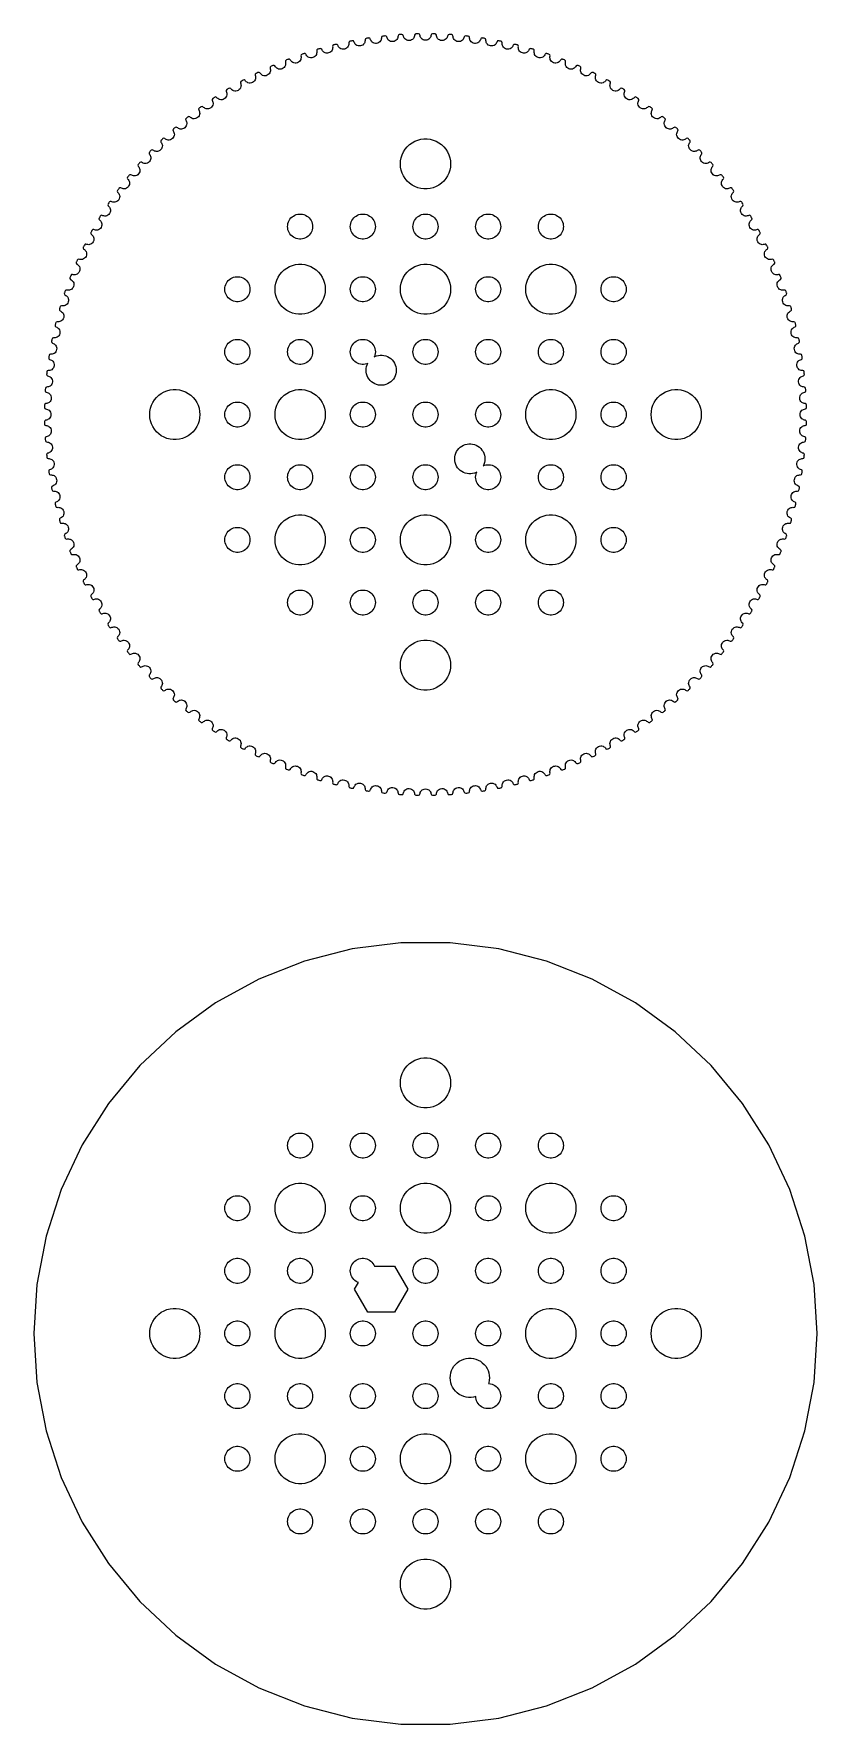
# Model space of a CAD drawing. Header units: metres. Extents: x -47 to 47, y 63 to 266.
import ezdxf

# ---------------------------------------------------------------- set-up
doc = ezdxf.new("R2010")
doc.units = ezdxf.units.M

msp = doc.modelspace()

# ---------------------------------------------------------------- linework, layer by layer
for p, q in [((-6.78856, 265.074), (-6.83588, 265.067)), ((-6.67215, 265.052), (-6.78856, 265.074)), ((-5.25906, 265.144), (-5.26714, 265.034)), ((-5.21538, 265.244), (-5.25906, 265.144)), ((-5.10883, 265.295), (-5.21538, 265.244)), ((-5.06128, 265.301), (-5.10883, 265.295)), ((-4.96243, 265.312), (-5.06128, 265.301)), ((-4.86357, 265.322), (-4.96243, 265.312)), ((-4.81598, 265.327), (-4.86357, 265.322)), ((-4.70065, 265.3), (-4.81598, 265.327)), ((-4.63652, 265.212), (-4.70065, 265.3)), ((-4.60483, 265.107), (-4.63652, 265.212)), ((-4.56023, 265.005), (-4.60483, 265.107)), ((-3.32401, 265.114), (-3.36324, 265.009)), ((-3.29776, 265.221), (-3.32401, 265.114)), ((-3.28491, 265.33), (-3.29776, 265.221)), ((-3.23691, 265.428), (-3.28491, 265.33)), ((-3.1282, 265.475), (-3.23691, 265.428)), ((-3.08046, 265.478), (-3.1282, 265.475)), ((-2.98123, 265.485), (-3.08046, 265.478)), ((-2.882, 265.491), (-2.98123, 265.485)), ((-2.83424, 265.494), (-2.882, 265.491)), ((-2.72021, 265.462), (-2.83424, 265.494)), ((-2.65999, 265.371), (-2.72021, 265.462)), ((-2.63292, 265.265), (-2.65999, 265.371)), ((-2.59277, 265.162), (-2.63292, 265.265)), ((-2.54022, 265.063), (-2.59277, 265.162)), ((-1.39676, 265.113), (-1.45288, 265.014)), ((-1.35301, 265.216), (-1.39676, 265.113)), ((-1.32211, 265.322), (-1.35301, 265.216)), ((-1.3045, 265.431), (-1.32211, 265.322)), ((-1.25227, 265.526), (-1.3045, 265.431)), ((-1.14163, 265.568), (-1.25227, 265.526)), ((-1.0938, 265.569), (-1.14163, 265.568)), ((-0.99437, 265.572), (-1.0938, 265.569)), ((-0.894943, 265.574), (-0.99437, 265.572)), ((-0.847107, 265.575), (-0.894943, 265.574)), ((-0.734589, 265.538), (-0.847107, 265.575)), ((-0.678375, 265.444), (-0.734589, 265.538)), ((-0.655991, 265.336), (-0.678375, 265.444)), ((-0.620392, 265.232), (-0.655991, 265.336)), ((-0.572189, 265.131), (-0.620392, 265.232)), ((-0.511993, 265.035), (-0.572189, 265.131)), ((0.572357, 265.131), (0.511993, 265.035)), ((0.620544, 265.232), (0.572357, 265.131)), ((0.656052, 265.336), (0.620544, 265.232)), ((0.678375, 265.444), (0.656052, 265.336)), ((0.734741, 265.538), (0.678375, 265.444)), ((0.847107, 265.575), (0.734741, 265.538)), ((0.894943, 265.574), (0.847107, 265.575)), ((0.99437, 265.572), (0.894943, 265.574)), ((1.0938, 265.569), (0.99437, 265.572)), ((1.14163, 265.568), (1.0938, 265.569)), ((1.25241, 265.526), (1.14163, 265.568)), ((1.3045, 265.431), (1.25241, 265.526)), ((1.32216, 265.322), (1.3045, 265.431)), ((1.35316, 265.216), (1.32216, 265.322)), ((1.39693, 265.113), (1.35316, 265.216)), ((1.45288, 265.014), (1.39693, 265.113)), ((2.59293, 265.162), (2.54041, 265.063)), ((2.63297, 265.265), (2.59293, 265.162)), ((2.65999, 265.371), (2.63297, 265.265)), ((2.72035, 265.462), (2.65999, 265.371)), ((2.83424, 265.494), (2.72035, 265.462)), ((2.882, 265.491), (2.83424, 265.494)), ((2.98123, 265.485), (2.882, 265.491)), ((3.08046, 265.478), (2.98123, 265.485)), ((3.1282, 265.475), (3.08046, 265.478)), ((3.23705, 265.428), (3.1282, 265.475)), ((3.28491, 265.33), (3.23705, 265.428)), ((3.29781, 265.221), (3.28491, 265.33)), ((3.32416, 265.114), (3.29781, 265.221)), ((3.3634, 265.009), (3.32416, 265.114)), ((4.60487, 265.107), (4.56038, 265.005)), ((4.63652, 265.212), (4.60487, 265.107)), ((4.70079, 265.3), (4.63652, 265.212)), ((4.81598, 265.327), (4.70079, 265.3)), ((4.86357, 265.322), (4.81598, 265.327)), ((4.96243, 265.312), (4.86357, 265.322)), ((5.06128, 265.301), (4.96243, 265.312)), ((5.10883, 265.295), (5.06128, 265.301)), ((5.21552, 265.244), (5.10883, 265.295)), ((5.25906, 265.144), (5.21552, 265.244)), ((5.26718, 265.034), (5.25906, 265.144)), ((6.78856, 265.074), (6.67229, 265.052)), ((6.83588, 265.067), (6.78856, 265.074)), ((-14.7914, 263.116), (-14.8843, 263.043)), ((-14.7462, 263.131), (-14.7914, 263.116)), ((-14.6521, 263.164), (-14.7462, 263.131)), ((-14.5578, 263.195), (-14.6521, 263.164)), ((-14.5125, 263.211), (-14.5578, 263.195)), ((-14.394, 263.209), (-14.5125, 263.211)), ((-14.3123, 263.137), (-14.394, 263.209)), ((-14.2585, 263.041), (-14.3123, 263.137)), ((-13.054, 263.105), (-13.1257, 262.98)), ((-13.0253, 263.214), (-13.054, 263.105)), ((-13.0096, 263.325), (-13.0253, 263.214)), ((-12.9927, 263.651), (-13.0183, 263.545)), ((-13.0183, 263.545), (-13.0072, 263.435)), ((-13.0072, 263.435), (-13.0096, 263.325)), ((-12.8967, 263.72), (-12.9927, 263.651)), ((-12.8508, 263.734), (-12.8967, 263.72)), ((-12.7553, 263.762), (-12.8508, 263.734)), ((-12.6598, 263.789), (-12.7553, 263.762)), ((-12.6138, 263.803), (-12.6598, 263.789)), ((-12.4955, 263.796), (-12.6138, 263.803)), ((-12.4171, 263.72), (-12.4955, 263.796)), ((-12.3676, 263.622), (-12.4171, 263.72)), ((-12.3061, 263.53), (-12.3676, 263.622)), ((-12.2334, 263.445), (-12.3061, 263.53)), ((-12.1505, 263.368), (-12.2334, 263.445)), ((-12.0231, 263.301), (-12.1505, 263.368)), ((-11.8846, 263.266), (-12.0231, 263.301)), ((-11.7409, 263.26), (-11.8846, 263.266)), ((-11.5977, 263.283), (-11.7409, 263.26)), ((-11.4621, 263.335), (-11.5977, 263.283)), ((-11.3405, 263.412), (-11.4621, 263.335)), ((-11.2384, 263.512), (-11.3405, 263.412)), ((-11.1613, 263.633), (-11.2384, 263.512)), ((-11.1279, 263.741), (-11.1613, 263.633)), ((-11.1074, 263.851), (-11.1279, 263.741)), ((-11.1002, 263.961), (-11.1074, 263.851)), ((-11.0763, 264.176), (-11.1066, 264.071)), ((-11.1066, 264.071), (-11.1002, 263.961)), ((-10.9774, 264.241), (-11.0763, 264.176)), ((-10.9309, 264.253), (-10.9774, 264.241)), ((-10.8343, 264.276), (-10.9309, 264.253)), ((-10.7377, 264.3), (-10.8343, 264.276)), ((-10.6912, 264.311), (-10.7377, 264.3)), ((-10.5733, 264.299), (-10.6912, 264.311)), ((-10.4982, 264.22), (-10.5733, 264.299)), ((-10.453, 264.12), (-10.4982, 264.22)), ((-10.3956, 264.025), (-10.453, 264.12)), ((-10.3268, 263.937), (-10.3956, 264.025)), ((-10.2472, 263.857), (-10.3268, 263.937)), ((-10.1229, 263.785), (-10.2472, 263.857)), ((-9.98607, 263.743), (-10.1229, 263.785)), ((-9.84271, 263.731), (-9.98607, 263.743)), ((-9.69872, 263.748), (-9.84271, 263.731)), ((-9.56096, 263.793), (-9.69872, 263.748)), ((-9.43611, 263.865), (-9.56096, 263.793)), ((-9.32977, 263.961), (-9.43611, 263.865)), ((-9.24748, 264.078), (-9.32977, 263.961)), ((-9.20934, 264.185), (-9.24748, 264.078)), ((-9.18408, 264.294), (-9.20934, 264.185)), ((-9.17207, 264.404), (-9.18408, 264.294)), ((-9.13879, 264.617), (-9.17361, 264.514)), ((-9.17361, 264.514), (-9.17207, 264.404)), ((-9.03714, 264.678), (-9.13879, 264.617)), ((-8.99023, 264.687), (-9.03714, 264.678)), ((-8.89272, 264.707), (-8.99023, 264.687)), ((-8.79517, 264.726), (-8.89272, 264.707)), ((-8.7482, 264.735), (-8.79517, 264.726)), ((-8.63095, 264.718), (-8.7482, 264.735)), ((-8.55939, 264.636), (-8.63095, 264.718)), ((-8.5186, 264.534), (-8.55939, 264.636)), ((-8.46536, 264.437), (-8.5186, 264.534)), ((-8.40041, 264.346), (-8.46536, 264.437)), ((-8.32446, 264.262), (-8.40041, 264.346)), ((-8.20337, 264.185), (-8.32446, 264.262)), ((-8.06853, 264.137), (-8.20337, 264.185)), ((-7.92583, 264.119), (-8.06853, 264.137)), ((-7.78122, 264.13), (-7.92583, 264.119)), ((-7.64162, 264.169), (-7.78122, 264.13)), ((-7.51378, 264.235), (-7.64162, 264.169)), ((-7.40337, 264.326), (-7.51378, 264.235)), ((-7.31601, 264.44), (-7.40337, 264.326)), ((-7.27324, 264.545), (-7.31601, 264.44)), ((-7.24327, 264.652), (-7.27324, 264.545)), ((-7.22647, 264.761), (-7.24327, 264.652)), ((-7.22322, 264.872), (-7.22647, 264.761)), ((-7.18393, 264.973), (-7.22322, 264.872)), ((-7.07971, 265.029), (-7.18393, 264.973)), ((-7.03244, 265.037), (-7.07971, 265.029)), ((-6.93417, 265.052), (-7.03244, 265.037)), ((-6.83588, 265.067), (-6.93417, 265.052)), ((-6.60425, 264.967), (-6.67215, 265.052)), ((-6.56796, 264.863), (-6.60425, 264.967)), ((-6.519, 264.764), (-6.56796, 264.863)), ((-6.45807, 264.67), (-6.519, 264.764)), ((-6.38586, 264.583), (-6.45807, 264.67)), ((-6.26825, 264.5), (-6.38586, 264.583)), ((-6.13562, 264.447), (-6.26825, 264.5)), ((-5.99385, 264.422), (-6.13562, 264.447)), ((-5.84891, 264.427), (-5.99385, 264.422)), ((-5.70773, 264.46), (-5.84891, 264.427)), ((-5.57713, 264.52), (-5.70773, 264.46)), ((-5.46286, 264.606), (-5.57713, 264.52)), ((-5.37062, 264.717), (-5.46286, 264.606)), ((-5.3233, 264.82), (-5.37062, 264.717)), ((-5.28867, 264.926), (-5.3233, 264.82)), ((-5.26714, 265.034), (-5.28867, 264.926)), ((-4.50343, 264.909), (-4.56023, 265.005)), ((-4.4351, 264.819), (-4.50343, 264.909)), ((-4.32121, 264.731), (-4.4351, 264.819)), ((-4.19102, 264.672), (-4.32121, 264.731)), ((-4.05048, 264.642), (-4.19102, 264.672)), ((-3.90547, 264.64), (-4.05048, 264.642)), ((-3.76299, 264.667), (-3.90547, 264.64)), ((-3.62987, 264.721), (-3.76299, 264.667)), ((-3.51196, 264.802), (-3.62987, 264.721)), ((-3.41499, 264.908), (-3.51196, 264.802)), ((-3.36324, 265.009), (-3.41499, 264.908)), ((-2.47591, 264.97), (-2.54022, 265.063)), ((-2.36594, 264.877), (-2.47591, 264.97)), ((-2.23846, 264.812), (-2.36594, 264.877)), ((-2.09938, 264.776), (-2.23846, 264.812)), ((-1.95459, 264.768), (-2.09938, 264.776)), ((-1.81107, 264.788), (-1.95459, 264.768)), ((-1.6757, 264.837), (-1.81107, 264.788)), ((-1.55437, 264.913), (-1.6757, 264.837)), ((-1.45288, 265.014), (-1.55437, 264.913)), ((-0.406158, 264.938), (-0.511993, 265.035)), ((-0.281647, 264.867), (-0.406158, 264.938)), ((-0.144287, 264.825), (-0.281647, 264.867)), ((0, 264.81), (-0.144287, 264.825)), ((0.144287, 264.825), (0, 264.81)), ((0.281647, 264.867), (0.144287, 264.825)), ((0.406158, 264.938), (0.281647, 264.867)), ((0.511993, 265.035), (0.406158, 264.938)), ((1.55437, 264.913), (1.45288, 265.014)), ((1.6757, 264.837), (1.55437, 264.913)), ((1.81107, 264.788), (1.6757, 264.837)), ((1.95459, 264.768), (1.81107, 264.788)), ((2.09938, 264.776), (1.95459, 264.768)), ((2.23846, 264.812), (2.09938, 264.776)), ((2.36594, 264.877), (2.23846, 264.812)), ((2.47591, 264.97), (2.36594, 264.877)), ((2.54041, 265.063), (2.47591, 264.97)), ((3.41499, 264.908), (3.3634, 265.009)), ((3.51196, 264.802), (3.41499, 264.908)), ((3.62987, 264.721), (3.51196, 264.802)), ((3.76299, 264.667), (3.62987, 264.721)), ((3.90547, 264.64), (3.76299, 264.667)), ((4.05048, 264.642), (3.90547, 264.64)), ((4.19102, 264.672), (4.05048, 264.642)), ((4.32121, 264.731), (4.19102, 264.672)), ((4.4351, 264.819), (4.32121, 264.731)), ((4.5036, 264.909), (4.4351, 264.819)), ((4.56038, 265.005), (4.5036, 264.909)), ((5.28882, 264.926), (5.26718, 265.034)), ((5.32347, 264.82), (5.28882, 264.926)), ((5.37062, 264.717), (5.32347, 264.82)), ((5.46286, 264.606), (5.37062, 264.717)), ((5.57713, 264.52), (5.46286, 264.606)), ((5.70773, 264.46), (5.57713, 264.52)), ((5.84891, 264.427), (5.70773, 264.46)), ((5.99385, 264.422), (5.84891, 264.427)), ((6.13562, 264.447), (5.99385, 264.422)), ((6.26825, 264.5), (6.13562, 264.447)), ((6.38586, 264.583), (6.26825, 264.5)), ((6.45824, 264.67), (6.38586, 264.583)), ((6.51915, 264.764), (6.45824, 264.67)), ((6.56801, 264.863), (6.51915, 264.764)), ((6.60425, 264.967), (6.56801, 264.863)), ((6.67229, 265.052), (6.60425, 264.967)), ((6.93417, 265.052), (6.83588, 265.067)), ((7.03244, 265.037), (6.93417, 265.052)), ((7.07971, 265.029), (7.03244, 265.037)), ((7.18407, 264.973), (7.07971, 265.029)), ((7.22322, 264.872), (7.18407, 264.973)), ((7.22653, 264.761), (7.22322, 264.872)), ((7.24342, 264.652), (7.22653, 264.761)), ((7.27341, 264.545), (7.24342, 264.652)), ((7.31601, 264.44), (7.27341, 264.545)), ((7.40337, 264.326), (7.31601, 264.44)), ((7.51378, 264.235), (7.40337, 264.326)), ((7.64162, 264.169), (7.51378, 264.235)), ((7.78122, 264.13), (7.64162, 264.169)), ((7.92583, 264.119), (7.78122, 264.13)), ((8.06853, 264.137), (7.92583, 264.119)), ((8.20337, 264.185), (8.06853, 264.137)), ((8.32446, 264.262), (8.20337, 264.185)), ((8.40057, 264.346), (8.32446, 264.262)), ((8.46552, 264.437), (8.40057, 264.346)), ((8.51865, 264.534), (8.46552, 264.437)), ((8.55939, 264.636), (8.51865, 264.534)), ((8.63109, 264.718), (8.55939, 264.636)), ((8.7482, 264.735), (8.63109, 264.718)), ((8.79517, 264.726), (8.7482, 264.735)), ((8.89272, 264.707), (8.79517, 264.726)), ((8.99023, 264.687), (8.89272, 264.707)), ((9.03714, 264.678), (8.99023, 264.687)), ((9.13893, 264.617), (9.03714, 264.678)), ((9.17361, 264.514), (9.13893, 264.617)), ((9.17212, 264.404), (9.17361, 264.514)), ((9.18423, 264.294), (9.17212, 264.404)), ((9.2095, 264.185), (9.18423, 264.294)), ((9.24748, 264.078), (9.2095, 264.185)), ((9.32977, 263.961), (9.24748, 264.078)), ((9.43611, 263.865), (9.32977, 263.961)), ((9.56096, 263.793), (9.43611, 263.865)), ((9.69872, 263.748), (9.56096, 263.793)), ((9.84271, 263.731), (9.69872, 263.748)), ((9.98607, 263.743), (9.84271, 263.731)), ((10.1229, 263.785), (9.98607, 263.743)), ((10.2472, 263.857), (10.1229, 263.785)), ((10.3269, 263.937), (10.2472, 263.857)), ((10.3958, 264.025), (10.3269, 263.937)), ((10.4531, 264.12), (10.3958, 264.025)), ((10.4982, 264.22), (10.4531, 264.12)), ((10.5734, 264.299), (10.4982, 264.22)), ((10.6912, 264.311), (10.5734, 264.299)), ((10.7377, 264.3), (10.6912, 264.311)), ((10.8343, 264.276), (10.7377, 264.3)), ((10.9309, 264.253), (10.8343, 264.276)), ((10.9774, 264.241), (10.9309, 264.253)), ((11.0764, 264.176), (10.9774, 264.241)), ((11.1066, 264.071), (11.0764, 264.176)), ((11.1003, 263.961), (11.1066, 264.071)), ((11.1076, 263.851), (11.1003, 263.961)), ((11.1281, 263.741), (11.1076, 263.851)), ((11.1613, 263.633), (11.1281, 263.741)), ((11.2384, 263.512), (11.1613, 263.633)), ((11.3405, 263.412), (11.2384, 263.512)), ((11.4621, 263.335), (11.3405, 263.412)), ((11.5977, 263.283), (11.4621, 263.335)), ((11.7409, 263.26), (11.5977, 263.283)), ((11.8846, 263.266), (11.7409, 263.26)), ((12.0231, 263.301), (11.8846, 263.266)), ((12.1505, 263.368), (12.0231, 263.301)), ((12.2336, 263.445), (12.1505, 263.368)), ((12.3062, 263.53), (12.2336, 263.445)), ((12.3676, 263.622), (12.3062, 263.53)), ((12.4171, 263.72), (12.3676, 263.622)), ((12.4957, 263.796), (12.4171, 263.72)), ((12.6138, 263.803), (12.4957, 263.796)), ((12.6598, 263.789), (12.6138, 263.803)), ((12.7553, 263.762), (12.6598, 263.789)), ((12.8508, 263.734), (12.7553, 263.762)), ((12.8967, 263.72), (12.8508, 263.734)), ((12.9928, 263.651), (12.8967, 263.72)), ((13.0183, 263.545), (12.9928, 263.651)), ((13.0072, 263.435), (13.0183, 263.545)), ((13.0097, 263.325), (13.0072, 263.435)), ((13.0254, 263.214), (13.0097, 263.325)), ((13.054, 263.105), (13.0254, 263.214)), ((13.1257, 262.98), (13.054, 263.105)), ((14.3123, 263.137), (14.2586, 263.041)), ((14.3941, 263.209), (14.3123, 263.137)), ((14.5125, 263.211), (14.3941, 263.209)), ((14.5578, 263.195), (14.5125, 263.211)), ((14.6521, 263.164), (14.5578, 263.195)), ((14.7462, 263.131), (14.6521, 263.164)), ((14.7914, 263.116), (14.7462, 263.131)), ((14.8844, 263.043), (14.7914, 263.116)), ((-18.5686, 261.032), (-18.6234, 260.899)), ((-18.5791, 261.582), (-18.5907, 261.473)), ((-18.5907, 261.473), (-18.5654, 261.366)), ((-18.493, 261.663), (-18.5791, 261.582)), ((-18.5544, 261.144), (-18.5686, 261.032)), ((-18.5654, 261.366), (-18.5533, 261.256)), ((-18.5533, 261.256), (-18.5544, 261.144)), ((-18.4492, 261.682), (-18.493, 261.663)), ((-18.3582, 261.722), (-18.4492, 261.682)), ((-18.2672, 261.762), (-18.3582, 261.722)), ((-18.2233, 261.781), (-18.2672, 261.762)), ((-18.1051, 261.79), (-18.2233, 261.781)), ((-18.0175, 261.725), (-18.1051, 261.79)), ((-17.9555, 261.634), (-18.0175, 261.725)), ((-17.8826, 261.551), (-17.9555, 261.634)), ((-17.7995, 261.477), (-17.8826, 261.551)), ((-17.7072, 261.411), (-17.7995, 261.477)), ((-17.5722, 261.362), (-17.7072, 261.411)), ((-17.4303, 261.344), (-17.5722, 261.362)), ((-17.287, 261.357), (-17.4303, 261.344)), ((-17.1481, 261.399), (-17.287, 261.357)), ((-17.0204, 261.468), (-17.1481, 261.399)), ((-16.9098, 261.56), (-17.0204, 261.468)), ((-16.8217, 261.673), (-16.9098, 261.56)), ((-16.7611, 261.803), (-16.8217, 261.673)), ((-16.7476, 262.352), (-16.764, 262.245)), ((-16.764, 262.245), (-16.7433, 262.136)), ((-16.7421, 261.915), (-16.7611, 261.803)), ((-16.6581, 262.43), (-16.7476, 262.352)), ((-16.7433, 262.136), (-16.7361, 262.026)), ((-16.7361, 262.026), (-16.7421, 261.915)), ((-16.6135, 262.447), (-16.6581, 262.43)), ((-16.5209, 262.483), (-16.6135, 262.447)), ((-16.4281, 262.519), (-16.5209, 262.483)), ((-16.3835, 262.536), (-16.4281, 262.519)), ((-16.265, 262.54), (-16.3835, 262.536)), ((-16.1803, 262.472), (-16.265, 262.54)), ((-16.1224, 262.378), (-16.1803, 262.472)), ((-16.0531, 262.292), (-16.1224, 262.378)), ((-15.9734, 262.214), (-16.0531, 262.292)), ((-15.884, 262.144), (-15.9734, 262.214)), ((-15.7513, 262.089), (-15.884, 262.144)), ((-15.6102, 262.065), (-15.7513, 262.089)), ((-15.4665, 262.072), (-15.6102, 262.065)), ((-15.326, 262.108), (-15.4665, 262.072)), ((-15.1954, 262.171), (-15.326, 262.108)), ((-15.0809, 262.258), (-15.1954, 262.171)), ((-14.988, 262.367), (-15.0809, 262.258)), ((-14.9218, 262.494), (-14.988, 262.367)), ((-14.8979, 262.605), (-14.9218, 262.494)), ((-14.8843, 263.043), (-14.9053, 262.936)), ((-14.9053, 262.936), (-14.8895, 262.827)), ((-14.887, 262.716), (-14.8979, 262.605)), ((-14.8895, 262.827), (-14.887, 262.716)), ((-14.1931, 262.952), (-14.2585, 263.041)), ((-14.1169, 262.87), (-14.1931, 262.952)), ((-14.0306, 262.797), (-14.1169, 262.87)), ((-13.9004, 262.736), (-14.0306, 262.797)), ((-13.7605, 262.706), (-13.9004, 262.736)), ((-13.6167, 262.707), (-13.7605, 262.706)), ((-13.4747, 262.736), (-13.6167, 262.707)), ((-13.3414, 262.793), (-13.4747, 262.736)), ((-13.2233, 262.876), (-13.3414, 262.793)), ((-13.1257, 262.98), (-13.2233, 262.876)), ((13.2233, 262.876), (13.1257, 262.98)), ((13.3414, 262.793), (13.2233, 262.876)), ((13.4747, 262.736), (13.3414, 262.793)), ((13.6167, 262.707), (13.4747, 262.736)), ((13.7605, 262.706), (13.6167, 262.707)), ((13.9004, 262.736), (13.7605, 262.706)), ((14.0306, 262.797), (13.9004, 262.736)), ((14.117, 262.87), (14.0306, 262.797)), ((14.1933, 262.952), (14.117, 262.87)), ((14.2586, 263.041), (14.1933, 262.952)), ((14.9053, 262.936), (14.8844, 263.043)), ((14.8872, 262.716), (14.8895, 262.827)), ((14.898, 262.605), (14.8872, 262.716)), ((14.8895, 262.827), (14.9053, 262.936)), ((14.9218, 262.494), (14.898, 262.605)), ((14.988, 262.367), (14.9218, 262.494)), ((15.0809, 262.258), (14.988, 262.367)), ((15.1954, 262.171), (15.0809, 262.258)), ((15.326, 262.108), (15.1954, 262.171)), ((15.4665, 262.072), (15.326, 262.108)), ((15.6102, 262.065), (15.4665, 262.072)), ((15.7513, 262.089), (15.6102, 262.065)), ((15.884, 262.144), (15.7513, 262.089)), ((15.9736, 262.214), (15.884, 262.144)), ((16.0533, 262.292), (15.9736, 262.214)), ((16.1224, 262.378), (16.0533, 262.292)), ((16.1803, 262.472), (16.1224, 262.378)), ((16.2652, 262.54), (16.1803, 262.472)), ((16.3835, 262.536), (16.2652, 262.54)), ((16.4281, 262.519), (16.3835, 262.536)), ((16.5209, 262.483), (16.4281, 262.519)), ((16.6135, 262.447), (16.5209, 262.483)), ((16.6581, 262.43), (16.6135, 262.447)), ((16.7478, 262.352), (16.6581, 262.43)), ((16.7362, 262.026), (16.7434, 262.136)), ((16.7422, 261.915), (16.7362, 262.026)), ((16.7611, 261.803), (16.7422, 261.915)), ((16.7434, 262.136), (16.764, 262.245)), ((16.764, 262.245), (16.7478, 262.352)), ((16.8217, 261.673), (16.7611, 261.803)), ((16.9098, 261.56), (16.8217, 261.673)), ((17.0204, 261.468), (16.9098, 261.56)), ((17.1481, 261.399), (17.0204, 261.468)), ((17.287, 261.357), (17.1481, 261.399)), ((17.4303, 261.344), (17.287, 261.357)), ((17.5722, 261.362), (17.4303, 261.344)), ((17.7072, 261.411), (17.5722, 261.362)), ((17.7997, 261.477), (17.7072, 261.411)), ((17.8827, 261.551), (17.7997, 261.477)), ((17.9556, 261.634), (17.8827, 261.551)), ((18.0175, 261.725), (17.9556, 261.634)), ((18.1053, 261.79), (18.0175, 261.725)), ((18.2233, 261.781), (18.1053, 261.79)), ((18.2672, 261.762), (18.2233, 261.781)), ((18.3582, 261.722), (18.2672, 261.762)), ((18.4492, 261.682), (18.3582, 261.722)), ((18.493, 261.663), (18.4492, 261.682)), ((18.5792, 261.581), (18.493, 261.663)), ((18.5535, 261.256), (18.5654, 261.366)), ((18.5546, 261.144), (18.5535, 261.256)), ((18.5686, 261.032), (18.5546, 261.144)), ((18.5654, 261.366), (18.5907, 261.473)), ((18.6234, 260.899), (18.5686, 261.032)), ((18.5907, 261.473), (18.5792, 261.581)), ((-23.562, 259.021), (-23.647, 258.969)), ((-23.521, 259.045), (-23.562, 259.021)), ((-23.405, 259.069), (-23.521, 259.045)), ((-23.3096, 259.017), (-23.405, 259.069)), ((-23.2363, 258.934), (-23.3096, 259.017)), ((-22.1172, 259.12), (-22.1898, 258.997)), ((-22.1325, 259.804), (-22.1346, 259.695)), ((-22.1346, 259.695), (-22.1, 259.59)), ((-22.0537, 259.892), (-22.1325, 259.804)), ((-22.0741, 259.257), (-22.1172, 259.12)), ((-22.1, 259.59), (-22.0784, 259.482)), ((-22.0784, 259.482), (-22.0698, 259.371)), ((-22.0698, 259.371), (-22.0741, 259.257)), ((-22.0119, 259.916), (-22.0537, 259.892)), ((-21.9247, 259.964), (-22.0119, 259.916)), ((-21.8375, 260.011), (-21.9247, 259.964)), ((-21.7955, 260.034), (-21.8375, 260.011)), ((-21.6785, 260.053), (-21.7955, 260.034)), ((-21.5855, 259.996), (-21.6785, 260.053)), ((-21.5159, 259.911), (-21.5855, 259.996)), ((-21.436, 259.835), (-21.5159, 259.911)), ((-21.3467, 259.767), (-21.436, 259.835)), ((-21.249, 259.71), (-21.3467, 259.767)), ((-21.1103, 259.673), (-21.249, 259.71)), ((-20.9673, 259.668), (-21.1103, 259.673)), ((-20.8257, 259.693), (-20.9673, 259.668)), ((-20.6911, 259.747), (-20.8257, 259.693)), ((-20.5698, 259.827), (-20.6911, 259.747)), ((-20.4677, 259.928), (-20.5698, 259.827)), ((-20.3897, 260.048), (-20.4677, 259.928)), ((-20.3407, 260.183), (-20.3897, 260.048)), ((-20.3752, 260.732), (-20.3821, 260.623)), ((-20.3821, 260.623), (-20.3521, 260.517)), ((-20.2927, 260.816), (-20.3752, 260.732)), ((-20.3521, 260.517), (-20.3352, 260.408)), ((-20.3315, 260.296), (-20.3407, 260.183)), ((-20.3352, 260.408), (-20.3315, 260.296)), ((-20.2498, 260.838), (-20.2927, 260.816)), ((-20.1607, 260.882), (-20.2498, 260.838)), ((-20.0714, 260.926), (-20.1607, 260.882)), ((-20.0284, 260.947), (-20.0714, 260.926)), ((-19.9108, 260.961), (-20.0284, 260.947)), ((-19.8204, 260.9), (-19.9108, 260.961)), ((-19.7545, 260.811), (-19.8204, 260.9)), ((-19.678, 260.732), (-19.7545, 260.811)), ((-19.5918, 260.661), (-19.678, 260.732)), ((-19.4966, 260.599), (-19.5918, 260.661)), ((-19.3597, 260.556), (-19.4966, 260.599)), ((-19.2171, 260.545), (-19.3597, 260.556)), ((-19.0745, 260.564), (-19.2171, 260.545)), ((-18.9376, 260.612), (-19.0745, 260.564)), ((-18.813, 260.686), (-18.9376, 260.612)), ((-18.7065, 260.783), (-18.813, 260.686)), ((-18.6234, 260.899), (-18.7065, 260.783)), ((18.7065, 260.783), (18.6234, 260.899)), ((18.813, 260.686), (18.7065, 260.783)), ((18.9376, 260.612), (18.813, 260.686)), ((19.0745, 260.564), (18.9376, 260.612)), ((19.2171, 260.545), (19.0745, 260.564)), ((19.3597, 260.556), (19.2171, 260.545)), ((19.4966, 260.599), (19.3597, 260.556)), ((19.5919, 260.661), (19.4966, 260.599)), ((19.6781, 260.732), (19.5919, 260.661)), ((19.7545, 260.811), (19.6781, 260.732)), ((19.8204, 260.9), (19.7545, 260.811)), ((19.9109, 260.961), (19.8204, 260.9)), ((20.0284, 260.947), (19.9109, 260.961)), ((20.0714, 260.926), (20.0284, 260.947)), ((20.1607, 260.882), (20.0714, 260.926)), ((20.2498, 260.838), (20.1607, 260.882)), ((20.2927, 260.816), (20.2498, 260.838)), ((20.3753, 260.731), (20.2927, 260.816)), ((20.3316, 260.296), (20.3354, 260.407)), ((20.3407, 260.183), (20.3316, 260.296)), ((20.3354, 260.407), (20.3521, 260.517)), ((20.3897, 260.048), (20.3407, 260.183)), ((20.3521, 260.517), (20.3821, 260.623)), ((20.3821, 260.623), (20.3753, 260.731)), ((20.4677, 259.928), (20.3897, 260.048)), ((20.5698, 259.827), (20.4677, 259.928)), ((20.6911, 259.747), (20.5698, 259.827)), ((20.8257, 259.693), (20.6911, 259.747)), ((20.9673, 259.668), (20.8257, 259.693)), ((21.1103, 259.673), (20.9673, 259.668)), ((21.249, 259.71), (21.1103, 259.673)), ((21.3469, 259.767), (21.249, 259.71)), ((21.4361, 259.834), (21.3469, 259.767)), ((21.5159, 259.911), (21.4361, 259.834)), ((21.5855, 259.996), (21.5159, 259.911)), ((21.6786, 260.053), (21.5855, 259.996)), ((21.7955, 260.034), (21.6786, 260.053)), ((21.8375, 260.011), (21.7955, 260.034)), ((21.9247, 259.964), (21.8375, 260.011)), ((22.0119, 259.916), (21.9247, 259.964)), ((22.0537, 259.892), (22.0119, 259.916)), ((22.1326, 259.804), (22.0537, 259.892)), ((22.07, 259.371), (22.0786, 259.482)), ((22.0741, 259.257), (22.07, 259.371)), ((22.1172, 259.12), (22.0741, 259.257)), ((22.0786, 259.482), (22.1001, 259.59)), ((22.1001, 259.59), (22.1346, 259.695)), ((22.1898, 258.997), (22.1172, 259.12)), ((22.1346, 259.695), (22.1326, 259.804)), ((23.3096, 259.017), (23.2363, 258.934)), ((23.4051, 259.069), (23.3096, 259.017)), ((23.521, 259.045), (23.4051, 259.069)), ((23.562, 259.021), (23.521, 259.045)), ((23.647, 258.969), (23.562, 259.021)), ((-25.4467, 257.819), (-25.5174, 257.724)), ((-25.5174, 257.724), (-25.51, 257.615)), ((-25.51, 257.615), (-25.4664, 257.514)), ((-25.4426, 257.044), (-25.5042, 256.915)), ((-25.4664, 257.514), (-25.4355, 257.408)), ((-25.407, 257.845), (-25.4467, 257.819)), ((-25.4116, 257.184), (-25.4426, 257.044)), ((-25.4355, 257.408), (-25.4172, 257.297)), ((-25.4172, 257.297), (-25.4116, 257.184)), ((-25.3243, 257.901), (-25.407, 257.845)), ((-25.2416, 257.956), (-25.3243, 257.901)), ((-25.2017, 257.982), (-25.2416, 257.956)), ((-25.0869, 258.011), (-25.2017, 257.982)), ((-24.9893, 257.963), (-25.0869, 258.011)), ((-24.9125, 257.884), (-24.9893, 257.963)), ((-24.8262, 257.815), (-24.9125, 257.884)), ((-24.7314, 257.756), (-24.8262, 257.815)), ((-24.6291, 257.707), (-24.7314, 257.756)), ((-24.4876, 257.682), (-24.6291, 257.707)), ((-24.3448, 257.69), (-24.4876, 257.682)), ((-24.206, 257.727), (-24.3448, 257.69)), ((-24.0765, 257.793), (-24.206, 257.727)), ((-23.9626, 257.882), (-24.0765, 257.793)), ((-23.8697, 257.992), (-23.9626, 257.882)), ((-23.8025, 258.118), (-23.8697, 257.992)), ((-23.7728, 258.892), (-23.8476, 258.801)), ((-23.8476, 258.801), (-23.845, 258.692)), ((-23.845, 258.692), (-23.8059, 258.589)), ((-23.8059, 258.589), (-23.7796, 258.481)), ((-23.7655, 258.257), (-23.8025, 258.118)), ((-23.7796, 258.481), (-23.7661, 258.371)), ((-23.732, 258.917), (-23.7728, 258.892)), ((-23.7661, 258.371), (-23.7655, 258.257)), ((-23.647, 258.969), (-23.732, 258.917)), ((-23.1531, 258.862), (-23.2363, 258.934)), ((-23.061, 258.798), (-23.1531, 258.862)), ((-22.9609, 258.745), (-23.061, 258.798)), ((-22.8207, 258.714), (-22.9609, 258.745)), ((-22.6776, 258.716), (-22.8207, 258.714)), ((-22.5373, 258.747), (-22.6776, 258.716)), ((-22.4051, 258.807), (-22.5373, 258.747)), ((-22.2874, 258.891), (-22.4051, 258.807)), ((-22.1898, 258.997), (-22.2874, 258.891)), ((22.2874, 258.891), (22.1898, 258.997)), ((22.4051, 258.807), (22.2874, 258.891)), ((22.5373, 258.747), (22.4051, 258.807)), ((22.6776, 258.716), (22.5373, 258.747)), ((22.8207, 258.714), (22.6776, 258.716)), ((22.9609, 258.745), (22.8207, 258.714)), ((23.0612, 258.798), (22.9609, 258.745)), ((23.1533, 258.862), (23.0612, 258.798)), ((23.2363, 258.934), (23.1533, 258.862)), ((23.732, 258.917), (23.647, 258.969)), ((23.7728, 258.892), (23.732, 258.917)), ((23.7655, 258.257), (23.7663, 258.371)), ((23.8025, 258.118), (23.7655, 258.257)), ((23.7663, 258.371), (23.7797, 258.481)), ((23.8477, 258.801), (23.7728, 258.892)), ((23.7797, 258.481), (23.8059, 258.589)), ((23.8697, 257.992), (23.8025, 258.118)), ((23.8059, 258.589), (23.845, 258.692)), ((23.845, 258.692), (23.8477, 258.801)), ((23.9626, 257.882), (23.8697, 257.992)), ((24.0765, 257.793), (23.9626, 257.882)), ((24.206, 257.727), (24.0765, 257.793)), ((24.3448, 257.69), (24.206, 257.727)), ((24.4876, 257.682), (24.3448, 257.69)), ((24.6291, 257.707), (24.4876, 257.682)), ((24.7316, 257.756), (24.6291, 257.707)), ((24.8263, 257.815), (24.7316, 257.756)), ((24.9125, 257.884), (24.8263, 257.815)), ((24.9893, 257.963), (24.9125, 257.884)), ((25.087, 258.011), (24.9893, 257.963)), ((25.2017, 257.982), (25.087, 258.011)), ((25.2416, 257.956), (25.2017, 257.982)), ((25.3243, 257.901), (25.2416, 257.956)), ((25.407, 257.845), (25.3243, 257.901)), ((25.4467, 257.819), (25.407, 257.845)), ((25.4116, 257.184), (25.4174, 257.297)), ((25.4426, 257.044), (25.4116, 257.184)), ((25.4174, 257.297), (25.4356, 257.407)), ((25.4356, 257.407), (25.4665, 257.514)), ((25.5042, 256.915), (25.4426, 257.044)), ((25.5175, 257.724), (25.4467, 257.819)), ((25.4665, 257.514), (25.51, 257.615)), ((25.51, 257.615), (25.5175, 257.724)), ((-28.6459, 255.457), (-28.7081, 255.356)), ((-28.7081, 255.356), (-28.6913, 255.248)), ((-28.6913, 255.248), (-28.6391, 255.151)), ((-28.6087, 255.487), (-28.6459, 255.457)), ((-28.6391, 255.151), (-28.599, 255.048)), ((-28.5312, 255.549), (-28.6087, 255.487)), ((-28.599, 255.048), (-28.5712, 254.94)), ((-28.4536, 255.611), (-28.5312, 255.549)), ((-28.4162, 255.641), (-28.4536, 255.611)), ((-28.3043, 255.68), (-28.4162, 255.641)), ((-28.2029, 255.64), (-28.3043, 255.68)), ((-28.1194, 255.568), (-28.2029, 255.64)), ((-28.0275, 255.507), (-28.1194, 255.568)), ((-27.928, 255.456), (-28.0275, 255.507)), ((-27.8218, 255.417), (-27.928, 255.456)), ((-27.6786, 255.404), (-27.8218, 255.417)), ((-27.537, 255.424), (-27.6786, 255.404)), ((-27.402, 255.474), (-27.537, 255.424)), ((-27.2788, 255.55), (-27.402, 255.474)), ((-27.1731, 255.65), (-27.2788, 255.55)), ((-27.0901, 255.767), (-27.1731, 255.65)), ((-27.0721, 256.673), (-27.1386, 256.575)), ((-27.1386, 256.575), (-27.1265, 256.466)), ((-27.1265, 256.466), (-27.0785, 256.367)), ((-27.0342, 255.899), (-27.0901, 255.767)), ((-27.0785, 256.367), (-27.043, 256.262)), ((-27.0336, 256.701), (-27.0721, 256.673)), ((-27.043, 256.262), (-27.0199, 256.153)), ((-27.0094, 256.04), (-27.0342, 255.899)), ((-26.9534, 256.76), (-27.0336, 256.701)), ((-27.0199, 256.153), (-27.0094, 256.04)), ((-26.8732, 256.819), (-26.9534, 256.76)), ((-26.8345, 256.847), (-26.8732, 256.819)), ((-26.721, 256.881), (-26.8345, 256.847)), ((-26.6214, 256.837), (-26.721, 256.881)), ((-26.5412, 256.761), (-26.6214, 256.837)), ((-26.452, 256.696), (-26.5412, 256.761)), ((-26.3548, 256.641), (-26.452, 256.696)), ((-26.2504, 256.597), (-26.3548, 256.641)), ((-26.108, 256.578), (-26.2504, 256.597)), ((-25.9656, 256.592), (-26.108, 256.578)), ((-25.8286, 256.635), (-25.9656, 256.592)), ((-25.7021, 256.706), (-25.8286, 256.635)), ((-25.5922, 256.801), (-25.7021, 256.706)), ((-25.5042, 256.915), (-25.5922, 256.801)), ((25.5922, 256.801), (25.5042, 256.915)), ((25.7021, 256.706), (25.5922, 256.801)), ((25.8286, 256.635), (25.7021, 256.706)), ((25.9656, 256.592), (25.8286, 256.635)), ((26.108, 256.578), (25.9656, 256.592)), ((26.2504, 256.597), (26.108, 256.578)), ((26.3549, 256.641), (26.2504, 256.597)), ((26.4521, 256.696), (26.3549, 256.641)), ((26.5413, 256.761), (26.4521, 256.696)), ((26.6214, 256.837), (26.5413, 256.761)), ((26.7211, 256.881), (26.6214, 256.837)), ((26.8345, 256.847), (26.7211, 256.881)), ((26.8732, 256.819), (26.8345, 256.847)), ((26.9534, 256.76), (26.8732, 256.819)), ((27.0336, 256.701), (26.9534, 256.76)), ((27.0094, 256.04), (27.0201, 256.153)), ((27.0342, 255.899), (27.0094, 256.04)), ((27.0201, 256.153), (27.0431, 256.262)), ((27.0721, 256.673), (27.0336, 256.701)), ((27.0901, 255.767), (27.0342, 255.899)), ((27.0431, 256.262), (27.0786, 256.367)), ((27.1387, 256.575), (27.0721, 256.673)), ((27.0786, 256.367), (27.1265, 256.466)), ((27.1731, 255.65), (27.0901, 255.767)), ((27.1265, 256.466), (27.1387, 256.575)), ((27.2788, 255.55), (27.1731, 255.65)), ((27.402, 255.474), (27.2788, 255.55)), ((27.537, 255.424), (27.402, 255.474)), ((27.6786, 255.404), (27.537, 255.424)), ((27.8218, 255.417), (27.6786, 255.404)), ((27.9281, 255.456), (27.8218, 255.417)), ((28.0276, 255.507), (27.9281, 255.456)), ((28.1195, 255.568), (28.0276, 255.507)), ((28.2029, 255.64), (28.1195, 255.568)), ((28.3044, 255.68), (28.2029, 255.64)), ((28.4162, 255.641), (28.3044, 255.68)), ((28.4536, 255.611), (28.4162, 255.641)), ((28.5312, 255.549), (28.4536, 255.611)), ((28.6087, 255.487), (28.5312, 255.549)), ((28.5713, 254.94), (28.5991, 255.048)), ((28.5991, 255.048), (28.6391, 255.151)), ((28.6459, 255.457), (28.6087, 255.487)), ((28.6391, 255.151), (28.6913, 255.248)), ((28.7082, 255.356), (28.6459, 255.457)), ((28.6913, 255.248), (28.7082, 255.356)), ((-31.4491, 252.996), (-31.521, 252.927)), ((-31.4144, 253.029), (-31.4491, 252.996)), ((-31.3063, 253.077), (-31.4144, 253.029)), ((-31.2018, 253.047), (-31.3063, 253.077)), ((-31.1124, 252.982), (-31.2018, 253.047)), ((-31.0155, 252.929), (-31.1124, 252.982)), ((-30.9119, 252.887), (-31.0155, 252.929)), ((-30.3895, 252.951), (-30.5197, 252.889)), ((-30.2734, 253.038), (-30.3895, 252.951)), ((-30.1768, 253.146), (-30.2734, 253.038)), ((-30.1653, 254.174), (-30.223, 254.07)), ((-30.223, 254.07), (-30.2015, 253.963)), ((-30.2015, 253.963), (-30.1451, 253.869)), ((-30.1044, 253.27), (-30.1768, 253.146)), ((-30.1294, 254.205), (-30.1653, 254.174)), ((-30.1451, 253.869), (-30.1006, 253.768)), ((-30.0547, 254.271), (-30.1294, 254.205)), ((-30.0601, 253.406), (-30.1044, 253.27)), ((-30.1006, 253.768), (-30.0681, 253.661)), ((-30.0681, 253.661), (-30.0477, 253.549)), ((-30.0477, 253.549), (-30.0601, 253.406)), ((-29.9799, 254.336), (-30.0547, 254.271)), ((-29.9438, 254.368), (-29.9799, 254.336)), ((-29.8337, 254.412), (-29.9438, 254.368)), ((-29.7307, 254.376), (-29.8337, 254.412)), ((-29.6441, 254.308), (-29.7307, 254.376)), ((-29.5496, 254.251), (-29.6441, 254.308)), ((-29.448, 254.205), (-29.5496, 254.251)), ((-29.3401, 254.17), (-29.448, 254.205)), ((-29.1966, 254.163), (-29.3401, 254.17)), ((-29.056, 254.189), (-29.1966, 254.163)), ((-28.9233, 254.245), (-29.056, 254.189)), ((-28.8035, 254.327), (-28.9233, 254.245)), ((-28.7022, 254.43), (-28.8035, 254.327)), ((-28.6245, 254.552), (-28.7022, 254.43)), ((-28.5743, 254.685), (-28.6245, 254.552)), ((-28.5557, 254.828), (-28.5743, 254.685)), ((-28.5712, 254.94), (-28.5557, 254.828)), ((-0.927048, 252.853), (-0.562134, 252.947)), ((-0.562134, 252.947), (-0.18837, 252.994)), ((-0.18837, 252.994), (0.18837, 252.994)), ((0.18837, 252.994), (0.562134, 252.947)), ((0.562134, 252.947), (0.927048, 252.853)), ((28.5557, 254.828), (28.5713, 254.94)), ((28.5743, 254.685), (28.5557, 254.828)), ((28.6245, 254.552), (28.5743, 254.685)), ((28.7022, 254.43), (28.6245, 254.552)), ((28.8035, 254.327), (28.7022, 254.43)), ((28.9233, 254.245), (28.8035, 254.327)), ((29.056, 254.189), (28.9233, 254.245)), ((29.1966, 254.163), (29.056, 254.189)), ((29.3401, 254.17), (29.1966, 254.163)), ((29.4481, 254.204), (29.3401, 254.17)), ((29.5497, 254.251), (29.4481, 254.204)), ((29.6442, 254.308), (29.5497, 254.251)), ((29.7307, 254.376), (29.6442, 254.308)), ((29.8338, 254.411), (29.7307, 254.376)), ((29.9438, 254.368), (29.8338, 254.411)), ((29.9799, 254.336), (29.9438, 254.368)), ((30.0547, 254.271), (29.9799, 254.336)), ((30.0477, 253.549), (30.0682, 253.661)), ((30.0601, 253.406), (30.0477, 253.549)), ((30.1294, 254.205), (30.0547, 254.271)), ((30.1044, 253.27), (30.0601, 253.406)), ((30.0682, 253.661), (30.1007, 253.767)), ((30.1007, 253.767), (30.1451, 253.869)), ((30.1768, 253.146), (30.1044, 253.27)), ((30.1653, 254.174), (30.1294, 254.205)), ((30.1451, 253.869), (30.2015, 253.963)), ((30.2231, 254.07), (30.1653, 254.174)), ((30.2734, 253.038), (30.1768, 253.146)), ((30.2015, 253.963), (30.2231, 254.07)), ((30.3895, 252.951), (30.2734, 253.038)), ((30.5197, 252.889), (30.3895, 252.951)), ((31.0156, 252.929), (30.912, 252.887)), ((31.1125, 252.982), (31.0156, 252.929)), ((31.2018, 253.047), (31.1125, 252.982)), ((31.3064, 253.077), (31.2018, 253.047)), ((31.4144, 253.029), (31.3064, 253.077)), ((31.4491, 252.996), (31.4144, 253.029)), ((31.521, 252.927), (31.4491, 252.996)), ((-33.0289, 251.414), (-33.0774, 251.306)), ((-33.0774, 251.306), (-33.0467, 251.202)), ((-33.0467, 251.202), (-32.9822, 251.112)), ((-32.9959, 251.449), (-33.0289, 251.414)), ((-32.9272, 251.521), (-32.9959, 251.449)), ((-32.9822, 251.112), (-32.9291, 251.016)), ((-32.9291, 251.016), (-32.8874, 250.912)), ((-32.8584, 251.593), (-32.9272, 251.521)), ((-32.8874, 250.912), (-32.8574, 250.803)), ((-32.8252, 251.627), (-32.8584, 251.593)), ((-32.7193, 251.68), (-32.8252, 251.627)), ((-32.6136, 251.654), (-32.7193, 251.68)), ((-32.5215, 251.594), (-32.6136, 251.654)), ((-32.4223, 251.545), (-32.5215, 251.594)), ((-32.317, 251.508), (-32.4223, 251.545)), ((-32.2066, 251.483), (-32.317, 251.508)), ((-32.063, 251.489), (-32.2066, 251.483)), ((-31.9252, 251.527), (-32.063, 251.489)), ((-31.7979, 251.594), (-31.9252, 251.527)), ((-31.6857, 251.686), (-31.7979, 251.594)), ((-31.5938, 251.798), (-31.6857, 251.686)), ((-31.6272, 252.825), (-31.6804, 252.719)), ((-31.6804, 252.719), (-31.6542, 252.614)), ((-31.6542, 252.614), (-31.5937, 252.522)), ((-31.5927, 252.858), (-31.6272, 252.825)), ((-31.5269, 251.925), (-31.5938, 251.798)), ((-31.5937, 252.522), (-31.5448, 252.422)), ((-31.521, 252.927), (-31.5927, 252.858)), ((-31.5448, 252.422), (-31.5077, 252.317)), ((-31.4886, 252.063), (-31.5269, 251.925)), ((-31.5077, 252.317), (-31.4825, 252.207)), ((-31.4825, 252.207), (-31.4886, 252.063)), ((-30.8027, 252.857), (-30.9119, 252.887)), ((-30.659, 252.857), (-30.8027, 252.857)), ((-30.5197, 252.889), (-30.659, 252.857)), ((-2.90575, 250.746), (-2.78932, 251.104)), ((-2.78932, 251.104), (-2.62891, 251.445)), ((-2.62891, 251.445), (-2.42705, 251.763)), ((-2.42705, 251.763), (-2.1869, 252.054)), ((-2.1869, 252.054), (-1.91226, 252.312)), ((-1.91226, 252.312), (-1.60747, 252.533)), ((-1.60747, 252.533), (-1.27733, 252.714)), ((-1.27733, 252.714), (-0.927048, 252.853)), ((0.927048, 252.853), (1.27733, 252.714)), ((1.27733, 252.714), (1.60747, 252.533)), ((1.60747, 252.533), (1.91226, 252.312)), ((1.91226, 252.312), (2.1869, 252.054)), ((2.1869, 252.054), (2.42705, 251.763)), ((2.42705, 251.763), (2.62891, 251.445)), ((2.62891, 251.445), (2.78932, 251.104)), ((2.78932, 251.104), (2.90575, 250.746)), ((30.659, 252.857), (30.5197, 252.889)), ((30.8027, 252.857), (30.659, 252.857)), ((30.912, 252.887), (30.8027, 252.857)), ((31.4825, 252.207), (31.5078, 252.317)), ((31.4886, 252.063), (31.4825, 252.207)), ((31.5269, 251.925), (31.4886, 252.063)), ((31.5078, 252.317), (31.5449, 252.422)), ((31.5927, 252.858), (31.521, 252.927)), ((31.5938, 251.798), (31.5269, 251.925)), ((31.5449, 252.422), (31.5938, 252.521)), ((31.6272, 252.825), (31.5927, 252.858)), ((31.5938, 252.521), (31.6542, 252.614)), ((31.6857, 251.686), (31.5938, 251.798)), ((31.6805, 252.719), (31.6272, 252.825)), ((31.6542, 252.614), (31.6805, 252.719)), ((31.7979, 251.594), (31.6857, 251.686)), ((31.9252, 251.527), (31.7979, 251.594)), ((32.063, 251.489), (31.9252, 251.527)), ((32.2066, 251.483), (32.063, 251.489)), ((32.3172, 251.508), (32.2066, 251.483)), ((32.4224, 251.545), (32.3172, 251.508)), ((32.5215, 251.594), (32.4224, 251.545)), ((32.6136, 251.654), (32.5215, 251.594)), ((32.7194, 251.68), (32.6136, 251.654)), ((32.8252, 251.627), (32.7194, 251.68)), ((32.8584, 251.593), (32.8252, 251.627)), ((32.8574, 250.803), (32.8875, 250.912)), ((32.9272, 251.521), (32.8584, 251.593)), ((32.8875, 250.912), (32.9292, 251.015)), ((32.9959, 251.449), (32.9272, 251.521)), ((32.9292, 251.015), (32.9823, 251.112)), ((32.9823, 251.112), (33.0467, 251.202)), ((33.0289, 251.414), (32.9959, 251.449)), ((33.0775, 251.306), (33.0289, 251.414)), ((33.0467, 251.202), (33.0775, 251.306)), ((-34.3678, 249.944), (-34.4115, 249.834)), ((-34.4115, 249.834), (-34.3762, 249.731)), ((-34.3762, 249.731), (-34.3079, 249.644)), ((-34.3363, 249.98), (-34.3678, 249.944)), ((-34.2708, 250.055), (-34.3363, 249.98)), ((-34.245, 248.923), (-34.3267, 248.803)), ((-34.3079, 249.644), (-34.2506, 249.55)), ((-34.2052, 250.129), (-34.2708, 250.055)), ((-34.2506, 249.55), (-34.2044, 249.448)), ((-34.1894, 249.056), (-34.245, 248.923)), ((-34.1735, 250.165), (-34.2052, 250.129)), ((-34.2044, 249.448), (-34.1697, 249.34)), ((-34.1633, 249.197), (-34.1894, 249.056)), ((-34.0701, 250.223), (-34.1735, 250.165)), ((-34.1697, 249.34), (-34.1633, 249.197)), ((-33.9633, 250.202), (-34.0701, 250.223)), ((-33.8686, 250.145), (-33.9633, 250.202)), ((-33.7674, 250.101), (-33.8686, 250.145)), ((-33.6606, 250.068), (-33.7674, 250.101)), ((-33.5492, 250.048), (-33.6606, 250.068)), ((-33.4061, 250.06), (-33.5492, 250.048)), ((-33.2701, 250.104), (-33.4061, 250.06)), ((-33.1457, 250.177), (-33.2701, 250.104)), ((-33.0376, 250.273), (-33.1457, 250.177)), ((-32.9508, 250.39), (-33.0376, 250.273)), ((-32.8895, 250.52), (-32.9508, 250.39)), ((-32.8572, 250.659), (-32.8895, 250.52)), ((-32.8574, 250.803), (-32.8572, 250.659)), ((-3, 250), (-2.97633, 250.376)), ((-2.97633, 249.624), (-3, 250)), ((-2.97633, 250.376), (-2.90575, 250.746)), ((-2.90575, 249.254), (-2.97633, 249.624)), ((-2.78932, 248.896), (-2.90575, 249.254)), ((-2.62891, 248.555), (-2.78932, 248.896)), ((2.78932, 248.896), (2.62891, 248.555)), ((2.90575, 249.254), (2.78932, 248.896)), ((2.90575, 250.746), (2.97633, 250.376)), ((2.97633, 249.624), (2.90575, 249.254)), ((2.97633, 250.376), (3, 250)), ((3, 250), (2.97633, 249.624)), ((32.8572, 250.659), (32.8574, 250.803)), ((32.8895, 250.52), (32.8572, 250.659)), ((32.9508, 250.39), (32.8895, 250.52)), ((33.0376, 250.273), (32.9508, 250.39)), ((33.1457, 250.177), (33.0376, 250.273)), ((33.2701, 250.104), (33.1457, 250.177)), ((33.4061, 250.06), (33.2701, 250.104)), ((33.5492, 250.048), (33.4061, 250.06)), ((33.6607, 250.068), (33.5492, 250.048)), ((33.7675, 250.101), (33.6607, 250.068)), ((33.8687, 250.145), (33.7675, 250.101)), ((33.9633, 250.202), (33.8687, 250.145)), ((34.0702, 250.223), (33.9633, 250.202)), ((34.1735, 250.165), (34.0702, 250.223)), ((34.1633, 249.197), (34.1697, 249.34)), ((34.1894, 249.056), (34.1633, 249.197)), ((34.1697, 249.34), (34.2045, 249.448)), ((34.2052, 250.129), (34.1735, 250.165)), ((34.245, 248.923), (34.1894, 249.056)), ((34.2045, 249.448), (34.2507, 249.55)), ((34.2708, 250.055), (34.2052, 250.129)), ((34.3267, 248.803), (34.245, 248.923)), ((34.2507, 249.55), (34.308, 249.644)), ((34.3363, 249.98), (34.2708, 250.055)), ((34.308, 249.644), (34.3762, 249.731)), ((34.3678, 249.944), (34.3363, 249.98)), ((34.4116, 249.834), (34.3678, 249.944)), ((34.3762, 249.731), (34.4116, 249.834)), ((-36.8186, 246.873), (-36.8467, 246.834)), ((-36.7599, 246.953), (-36.8186, 246.873)), ((-36.701, 247.034), (-36.7599, 246.953)), ((-36.6725, 247.072), (-36.701, 247.034)), ((-36.5746, 247.139), (-36.6725, 247.072)), ((-36.4663, 247.126), (-36.5746, 247.139)), ((-36.3671, 247.079), (-36.4663, 247.126)), ((-36.2624, 247.043), (-36.3671, 247.079)), ((-36.1532, 247.02), (-36.2624, 247.043)), ((-36.0404, 247.009), (-36.1532, 247.02)), ((-35.8988, 247.034), (-36.0404, 247.009)), ((-35.7672, 247.09), (-35.8988, 247.034)), ((-35.6497, 247.173), (-35.7672, 247.09)), ((-35.6412, 248.416), (-35.6801, 248.304)), ((-35.6801, 248.304), (-35.6404, 248.203)), ((-35.5504, 247.279), (-35.6497, 247.173)), ((-35.6113, 248.454), (-35.6412, 248.416)), ((-35.6404, 248.203), (-35.5683, 248.119)), ((-35.5492, 248.531), (-35.6113, 248.454)), ((-35.5683, 248.119), (-35.5069, 248.028)), ((-35.474, 247.402), (-35.5504, 247.279)), ((-35.4868, 248.609), (-35.5492, 248.531)), ((-35.5069, 248.028), (-35.4564, 247.928)), ((-35.4568, 248.646), (-35.4868, 248.609)), ((-35.4243, 247.537), (-35.474, 247.402)), ((-35.356, 248.708), (-35.4568, 248.646)), ((-35.4564, 247.928), (-35.417, 247.822)), ((-35.4043, 247.679), (-35.4243, 247.537)), ((-35.417, 247.822), (-35.4043, 247.679)), ((-35.2484, 248.691), (-35.356, 248.708)), ((-35.1513, 248.639), (-35.2484, 248.691)), ((-35.0483, 248.599), (-35.1513, 248.639)), ((-34.9401, 248.571), (-35.0483, 248.599)), ((-34.8279, 248.556), (-34.9401, 248.571)), ((-34.6855, 248.574), (-34.8279, 248.556)), ((-34.5515, 248.624), (-34.6855, 248.574)), ((-34.4305, 248.702), (-34.5515, 248.624)), ((-34.3267, 248.803), (-34.4305, 248.702)), ((-2.42705, 248.237), (-2.62891, 248.555)), ((-2.1869, 247.946), (-2.42705, 248.237)), ((-1.91226, 247.688), (-2.1869, 247.946)), ((-1.60747, 247.467), (-1.91226, 247.688)), ((-1.27733, 247.286), (-1.60747, 247.467)), ((-0.927048, 247.147), (-1.27733, 247.286)), ((-0.562134, 247.053), (-0.927048, 247.147)), ((-0.18837, 247.006), (-0.562134, 247.053)), ((0.18837, 247.006), (-0.18837, 247.006)), ((0.562134, 247.053), (0.18837, 247.006)), ((0.927048, 247.147), (0.562134, 247.053)), ((1.27733, 247.286), (0.927048, 247.147)), ((1.60747, 247.467), (1.27733, 247.286)), ((1.91226, 247.688), (1.60747, 247.467)), ((2.1869, 247.946), (1.91226, 247.688)), ((2.42705, 248.237), (2.1869, 247.946)), ((2.62891, 248.555), (2.42705, 248.237)), ((34.4305, 248.702), (34.3267, 248.803)), ((34.5515, 248.624), (34.4305, 248.702)), ((34.6855, 248.574), (34.5515, 248.624)), ((34.8279, 248.556), (34.6855, 248.574)), ((34.9403, 248.571), (34.8279, 248.556)), ((35.0484, 248.599), (34.9403, 248.571)), ((35.1514, 248.639), (35.0484, 248.599)), ((35.2484, 248.691), (35.1514, 248.639)), ((35.356, 248.708), (35.2484, 248.691)), ((35.4568, 248.646), (35.356, 248.708)), ((35.4043, 247.679), (35.417, 247.822)), ((35.4243, 247.537), (35.4043, 247.679)), ((35.417, 247.822), (35.4565, 247.928)), ((35.474, 247.402), (35.4243, 247.537)), ((35.4565, 247.928), (35.507, 248.027)), ((35.4868, 248.609), (35.4568, 248.646)), ((35.5504, 247.279), (35.474, 247.402)), ((35.5492, 248.531), (35.4868, 248.609)), ((35.507, 248.027), (35.5684, 248.119)), ((35.6113, 248.454), (35.5492, 248.531)), ((35.6497, 247.173), (35.5504, 247.279)), ((35.5684, 248.119), (35.6404, 248.203)), ((35.6412, 248.416), (35.6113, 248.454)), ((35.6404, 248.203), (35.6802, 248.304)), ((35.6802, 248.304), (35.6412, 248.416)), ((35.7672, 247.09), (35.6497, 247.173)), ((35.8988, 247.034), (35.7672, 247.09)), ((36.0404, 247.009), (35.8988, 247.034)), ((36.1533, 247.02), (36.0404, 247.009)), ((36.2625, 247.043), (36.1533, 247.02)), ((36.3671, 247.079), (36.2625, 247.043)), ((36.4663, 247.126), (36.3671, 247.079)), ((36.5746, 247.139), (36.4663, 247.126)), ((36.6725, 247.072), (36.5746, 247.139)), ((36.701, 247.034), (36.6725, 247.072)), ((36.7599, 246.953), (36.701, 247.034)), ((36.8186, 246.873), (36.7599, 246.953)), ((36.8467, 246.834), (36.8186, 246.873)), ((-37.9822, 245.202), (-38.0112, 245.087)), ((-38.0112, 245.087), (-37.9628, 244.989)), ((-37.9557, 245.242), (-37.9822, 245.202)), ((-37.9628, 244.989), (-37.8838, 244.913)), ((-37.9006, 245.324), (-37.9557, 245.242)), ((-37.8452, 245.407), (-37.9006, 245.324)), ((-37.8838, 244.913), (-37.8146, 244.826)), ((-37.8185, 245.447), (-37.8452, 245.407)), ((-37.7235, 245.518), (-37.8185, 245.447)), ((-37.6148, 245.51), (-37.7235, 245.518)), ((-37.5136, 245.466), (-37.6148, 245.51)), ((-37.4075, 245.436), (-37.5136, 245.466)), ((-37.2973, 245.417), (-37.4075, 245.436)), ((-37.1842, 245.412), (-37.2973, 245.417)), ((-37.0439, 245.443), (-37.1842, 245.412)), ((-36.9148, 245.504), (-37.0439, 245.443)), ((-36.801, 245.592), (-36.9148, 245.504)), ((-36.8467, 246.834), (-36.8807, 246.721)), ((-36.8807, 246.721), (-36.8366, 246.621)), ((-36.8366, 246.621), (-36.761, 246.541)), ((-36.7064, 245.702), (-36.801, 245.592)), ((-36.761, 246.541), (-36.6957, 246.452)), ((-36.6355, 245.829), (-36.7064, 245.702)), ((-36.6957, 246.452), (-36.6409, 246.355)), ((-36.6409, 246.355), (-36.5968, 246.25)), ((-36.5917, 245.966), (-36.6355, 245.829)), ((-36.5968, 246.25), (-36.5779, 246.108)), ((-36.5779, 246.108), (-36.5917, 245.966)), ((36.5779, 246.108), (36.5968, 246.25)), ((36.5917, 245.966), (36.5779, 246.108)), ((36.6355, 245.829), (36.5917, 245.966)), ((36.5968, 246.25), (36.6409, 246.355)), ((36.7064, 245.702), (36.6355, 245.829)), ((36.6409, 246.355), (36.6958, 246.452)), ((36.6958, 246.452), (36.7611, 246.541)), ((36.801, 245.592), (36.7064, 245.702)), ((36.7611, 246.541), (36.8366, 246.621)), ((36.9148, 245.504), (36.801, 245.592)), ((36.8366, 246.621), (36.8808, 246.721)), ((36.8808, 246.721), (36.8467, 246.834)), ((37.0439, 245.443), (36.9148, 245.504)), ((37.1842, 245.412), (37.0439, 245.443)), ((37.2974, 245.417), (37.1842, 245.412)), ((37.4076, 245.436), (37.2974, 245.417)), ((37.5136, 245.466), (37.4076, 245.436)), ((37.6148, 245.51), (37.5136, 245.466)), ((37.7236, 245.517), (37.6148, 245.51)), ((37.8185, 245.447), (37.7236, 245.517)), ((37.8147, 244.826), (37.8838, 244.912)), ((37.8452, 245.407), (37.8185, 245.447)), ((37.9006, 245.324), (37.8452, 245.407)), ((37.8838, 244.912), (37.9628, 244.989)), ((37.9557, 245.242), (37.9006, 245.324)), ((37.9822, 245.202), (37.9557, 245.242)), ((37.9628, 244.989), (38.0113, 245.087)), ((38.0113, 245.087), (37.9822, 245.202)), ((-39.0453, 243.521), (-39.0693, 243.405)), ((-39.0693, 243.405), (-39.0167, 243.31)), ((-39.0206, 243.562), (-39.0453, 243.521)), ((-38.9691, 243.647), (-39.0206, 243.562)), ((-39.0167, 243.31), (-38.9344, 243.236)), ((-38.9174, 243.732), (-38.9691, 243.647)), ((-38.9344, 243.236), (-38.8615, 243.153)), ((-38.8925, 243.773), (-38.9174, 243.732)), ((-38.8007, 243.848), (-38.8925, 243.773)), ((-38.8615, 243.153), (-38.7984, 243.061)), ((-38.6918, 243.845), (-38.8007, 243.848)), ((-38.7984, 243.061), (-38.7455, 242.961)), ((-38.7455, 242.961), (-38.7142, 242.821)), ((-38.7142, 242.821), (-38.7155, 242.678)), ((-38.5887, 243.806), (-38.6918, 243.845)), ((-38.4814, 243.78), (-38.5887, 243.806)), ((-38.3705, 243.766), (-38.4814, 243.78)), ((-38.2572, 243.765), (-38.3705, 243.766)), ((-38.1184, 243.803), (-38.2572, 243.765)), ((-37.9922, 243.87), (-38.1184, 243.803)), ((-37.8823, 243.963), (-37.9922, 243.87)), ((-37.7926, 244.077), (-37.8823, 243.963)), ((-37.8146, 244.826), (-37.7556, 244.732)), ((-37.7272, 244.206), (-37.7926, 244.077)), ((-37.7556, 244.732), (-37.707, 244.629)), ((-37.6895, 244.345), (-37.7272, 244.206)), ((-37.707, 244.629), (-37.6819, 244.488)), ((-37.6819, 244.488), (-37.6895, 244.345)), ((-16.4882, 242.688), (-16.4529, 242.873)), ((-16.4529, 242.873), (-16.3947, 243.052)), ((-16.3947, 243.052), (-16.3145, 243.223)), ((-16.3145, 243.223), (-16.2135, 243.382)), ((-16.2135, 243.382), (-16.0934, 243.527)), ((-16.0934, 243.527), (-15.9561, 243.656)), ((-15.9561, 243.656), (-15.8037, 243.766)), ((-15.8037, 243.766), (-15.6387, 243.857)), ((-15.6387, 243.857), (-15.4635, 243.927)), ((-15.4635, 243.927), (-15.2811, 243.973)), ((-15.2811, 243.973), (-15.0942, 243.997)), ((-15.0942, 243.997), (-14.9058, 243.997)), ((-14.9058, 243.997), (-14.7189, 243.973)), ((-14.7189, 243.973), (-14.5365, 243.927)), ((-14.5365, 243.927), (-14.3613, 243.857)), ((-14.3613, 243.857), (-14.1963, 243.766)), ((-14.1963, 243.766), (-14.0439, 243.656)), ((-14.0439, 243.656), (-13.9065, 243.527)), ((-13.9065, 243.527), (-13.7865, 243.382)), ((-13.7865, 243.382), (-13.6855, 243.223)), ((-13.6855, 243.223), (-13.6053, 243.052)), ((-13.6053, 243.052), (-13.5471, 242.873)), ((-13.5471, 242.873), (-13.5118, 242.688)), ((-8.98816, 242.688), (-8.95287, 242.873)), ((-8.95287, 242.873), (-8.89465, 243.052)), ((-8.89465, 243.052), (-8.81445, 243.223)), ((-8.81445, 243.223), (-8.71352, 243.382)), ((-8.71352, 243.382), (-8.59344, 243.527)), ((-8.59344, 243.527), (-8.45613, 243.656)), ((-8.45613, 243.656), (-8.30373, 243.766)), ((-8.30373, 243.766), (-8.13866, 243.857)), ((-8.13866, 243.857), (-7.96352, 243.927)), ((-7.96352, 243.927), (-7.78107, 243.973)), ((-7.78107, 243.973), (-7.59418, 243.997)), ((-7.59418, 243.997), (-7.40581, 243.997)), ((-7.40581, 243.997), (-7.21892, 243.973)), ((-7.21892, 243.973), (-7.03647, 243.927)), ((-7.03647, 243.927), (-6.86133, 243.857)), ((-6.86133, 243.857), (-6.69626, 243.766)), ((-6.69626, 243.766), (-6.54385, 243.656)), ((-6.54385, 243.656), (-6.40654, 243.527)), ((-6.40654, 243.527), (-6.28647, 243.382)), ((-6.28647, 243.382), (-6.18553, 243.223)), ((-6.18553, 243.223), (-6.10533, 243.052)), ((-6.10533, 243.052), (-6.04712, 242.873)), ((-6.04712, 242.873), (-6.01183, 242.688)), ((-1.48816, 242.688), (-1.45287, 242.873)), ((-1.45287, 242.873), (-1.39465, 243.052)), ((-1.39465, 243.052), (-1.31445, 243.223)), ((-1.31445, 243.223), (-1.21352, 243.382)), ((-1.21352, 243.382), (-1.09344, 243.527)), ((-1.09344, 243.527), (-0.956131, 243.656)), ((-0.956131, 243.656), (-0.803726, 243.766)), ((-0.803726, 243.766), (-0.638657, 243.857)), ((-0.638657, 243.857), (-0.463516, 243.927)), ((-0.463516, 243.927), (-0.281067, 243.973)), ((-0.281067, 243.973), (-0.094177, 243.997)), ((-0.094177, 243.997), (0.094177, 243.997)), ((0.094177, 243.997), (0.281067, 243.973)), ((0.281067, 243.973), (0.463516, 243.927)), ((0.463516, 243.927), (0.638657, 243.857)), ((0.638657, 243.857), (0.803726, 243.766)), ((0.803726, 243.766), (0.956131, 243.656)), ((0.956131, 243.656), (1.09344, 243.527)), ((1.09344, 243.527), (1.21352, 243.382)), ((1.21352, 243.382), (1.31445, 243.223)), ((1.31445, 243.223), (1.39465, 243.052)), ((1.39465, 243.052), (1.45287, 242.873)), ((1.45287, 242.873), (1.48816, 242.688)), ((6.01183, 242.688), (6.04712, 242.873)), ((6.04712, 242.873), (6.10533, 243.052)), ((6.10533, 243.052), (6.18553, 243.223)), ((6.18553, 243.223), (6.28647, 243.382)), ((6.28647, 243.382), (6.40654, 243.527)), ((6.40654, 243.527), (6.54385, 243.656)), ((6.54385, 243.656), (6.69626, 243.766)), ((6.69626, 243.766), (6.86133, 243.857)), ((6.86133, 243.857), (7.03647, 243.927)), ((7.03647, 243.927), (7.21892, 243.973)), ((7.21892, 243.973), (7.40581, 243.997)), ((7.40581, 243.997), (7.59418, 243.997)), ((7.59418, 243.997), (7.78107, 243.973)), ((7.78107, 243.973), (7.96352, 243.927)), ((7.96352, 243.927), (8.13866, 243.857)), ((8.13866, 243.857), (8.30373, 243.766)), ((8.30373, 243.766), (8.45613, 243.656)), ((8.45613, 243.656), (8.59344, 243.527)), ((8.59344, 243.527), (8.71352, 243.382)), ((8.71352, 243.382), (8.81445, 243.223)), ((8.81445, 243.223), (8.89465, 243.052)), ((8.89465, 243.052), (8.95287, 242.873)), ((8.95287, 242.873), (8.98816, 242.688)), ((13.5118, 242.688), (13.5471, 242.873)), ((13.5471, 242.873), (13.6053, 243.052)), ((13.6053, 243.052), (13.6855, 243.223)), ((13.6855, 243.223), (13.7865, 243.382)), ((13.7865, 243.382), (13.9065, 243.527)), ((13.9065, 243.527), (14.0439, 243.656)), ((14.0439, 243.656), (14.1963, 243.766)), ((14.1963, 243.766), (14.3613, 243.857)), ((14.3613, 243.857), (14.5365, 243.927)), ((14.5365, 243.927), (14.7189, 243.973)), ((14.7189, 243.973), (14.9058, 243.997)), ((14.9058, 243.997), (15.0942, 243.997)), ((15.0942, 243.997), (15.2811, 243.973)), ((15.2811, 243.973), (15.4635, 243.927)), ((15.4635, 243.927), (15.6387, 243.857)), ((15.6387, 243.857), (15.8037, 243.766)), ((15.8037, 243.766), (15.9561, 243.656)), ((15.9561, 243.656), (16.0934, 243.527)), ((16.0934, 243.527), (16.2135, 243.382)), ((16.2135, 243.382), (16.3145, 243.223)), ((16.3145, 243.223), (16.3947, 243.052)), ((16.3947, 243.052), (16.4529, 242.873)), ((16.4529, 242.873), (16.4882, 242.688)), ((37.6819, 244.488), (37.707, 244.629)), ((37.6895, 244.345), (37.6819, 244.488)), ((37.7272, 244.206), (37.6895, 244.345)), ((37.707, 244.629), (37.7556, 244.731)), ((37.7926, 244.077), (37.7272, 244.206)), ((37.7556, 244.731), (37.8147, 244.826)), ((37.8823, 243.963), (37.7926, 244.077)), ((37.9922, 243.87), (37.8823, 243.963)), ((38.1184, 243.803), (37.9922, 243.87)), ((38.2572, 243.765), (38.1184, 243.803)), ((38.3706, 243.766), (38.2572, 243.765)), ((38.4814, 243.78), (38.3706, 243.766)), ((38.5888, 243.806), (38.4814, 243.78)), ((38.6918, 243.845), (38.5888, 243.806)), ((38.8007, 243.848), (38.6918, 243.845)), ((38.7142, 242.821), (38.7455, 242.961)), ((38.7155, 242.678), (38.7142, 242.821)), ((38.7455, 242.961), (38.7985, 243.061)), ((38.7985, 243.061), (38.8616, 243.153)), ((38.8925, 243.773), (38.8007, 243.848)), ((38.8616, 243.153), (38.9344, 243.236)), ((38.9174, 243.732), (38.8925, 243.773)), ((38.9691, 243.647), (38.9174, 243.732)), ((38.9344, 243.236), (39.0167, 243.31)), ((39.0206, 243.562), (38.9691, 243.647)), ((39.0167, 243.31), (39.0694, 243.405)), ((39.0453, 243.521), (39.0206, 243.562)), ((39.0694, 243.405), (39.0453, 243.521)), ((-40.0341, 241.795), (-40.053, 241.679)), ((-40.053, 241.679), (-39.9963, 241.586)), ((-40.0112, 241.837), (-40.0341, 241.795)), ((-39.9635, 241.925), (-40.0112, 241.837)), ((-39.9963, 241.586), (-39.9109, 241.516)), ((-39.9156, 242.012), (-39.9635, 241.925)), ((-39.8924, 242.054), (-39.9156, 242.012)), ((-39.9109, 241.516), (-39.8345, 241.436)), ((-39.804, 242.133), (-39.8924, 242.054)), ((-39.8345, 241.436), (-39.7674, 241.347)), ((-39.6951, 242.135), (-39.804, 242.133)), ((-39.7674, 241.347), (-39.7101, 241.249)), ((-39.6934, 240.826), (-39.7472, 240.691)), ((-39.7101, 241.249), (-39.6728, 241.11)), ((-39.5904, 242.1), (-39.6951, 242.135)), ((-39.6679, 240.967), (-39.6934, 240.826)), ((-39.6728, 241.11), (-39.6679, 240.967)), ((-39.482, 242.079), (-39.5904, 242.1)), ((-39.3707, 242.07), (-39.482, 242.079)), ((-39.2574, 242.074), (-39.3707, 242.07)), ((-39.1204, 242.117), (-39.2574, 242.074)), ((-38.9972, 242.19), (-39.1204, 242.117)), ((-38.8915, 242.287), (-38.9972, 242.19)), ((-38.8068, 242.405), (-38.8915, 242.287)), ((-38.7472, 242.537), (-38.8068, 242.405)), ((-38.7155, 242.678), (-38.7472, 242.537)), ((-16.5, 242.5), (-16.4882, 242.688)), ((-16.4882, 242.312), (-16.5, 242.5)), ((-16.4529, 242.127), (-16.4882, 242.312)), ((-16.3947, 241.948), (-16.4529, 242.127)), ((-16.3145, 241.777), (-16.3947, 241.948)), ((-16.2135, 241.618), (-16.3145, 241.777)), ((-16.0934, 241.473), (-16.2135, 241.618)), ((-15.9561, 241.344), (-16.0934, 241.473)), ((-15.8037, 241.234), (-15.9561, 241.344)), ((-15.6387, 241.143), (-15.8037, 241.234)), ((-15.4635, 241.073), (-15.6387, 241.143)), ((-15.2811, 241.027), (-15.4635, 241.073)), ((-15.0942, 241.003), (-15.2811, 241.027)), ((-14.9058, 241.003), (-15.0942, 241.003)), ((-14.7189, 241.027), (-14.9058, 241.003)), ((-14.5365, 241.073), (-14.7189, 241.027)), ((-14.3613, 241.143), (-14.5365, 241.073)), ((-14.1963, 241.234), (-14.3613, 241.143)), ((-14.0439, 241.344), (-14.1963, 241.234)), ((-13.9065, 241.473), (-14.0439, 241.344)), ((-13.7865, 241.618), (-13.9065, 241.473)), ((-13.6855, 241.777), (-13.7865, 241.618)), ((-13.6053, 241.948), (-13.6855, 241.777)), ((-13.5471, 242.127), (-13.6053, 241.948)), ((-13.5118, 242.312), (-13.5471, 242.127)), ((-13.5118, 242.688), (-13.5, 242.5)), ((-13.5, 242.5), (-13.5118, 242.312)), ((-9, 242.5), (-8.98816, 242.688)), ((-8.98816, 242.312), (-9, 242.5)), ((-8.95287, 242.127), (-8.98816, 242.312)), ((-8.89465, 241.948), (-8.95287, 242.127)), ((-8.81445, 241.777), (-8.89465, 241.948)), ((-8.71352, 241.618), (-8.81445, 241.777)), ((-8.59344, 241.473), (-8.71352, 241.618)), ((-8.45613, 241.344), (-8.59344, 241.473)), ((-8.30373, 241.234), (-8.45613, 241.344)), ((-8.13866, 241.143), (-8.30373, 241.234)), ((-7.96352, 241.073), (-8.13866, 241.143)), ((-7.78107, 241.027), (-7.96352, 241.073)), ((-7.59418, 241.003), (-7.78107, 241.027)), ((-7.40581, 241.003), (-7.59418, 241.003)), ((-7.21892, 241.027), (-7.40581, 241.003)), ((-7.03647, 241.073), (-7.21892, 241.027)), ((-6.86133, 241.143), (-7.03647, 241.073)), ((-6.69626, 241.234), (-6.86133, 241.143)), ((-6.54385, 241.344), (-6.69626, 241.234)), ((-6.40654, 241.473), (-6.54385, 241.344)), ((-6.28647, 241.618), (-6.40654, 241.473)), ((-6.18553, 241.777), (-6.28647, 241.618)), ((-6.10533, 241.948), (-6.18553, 241.777)), ((-6.04712, 242.127), (-6.10533, 241.948)), ((-6.01183, 242.312), (-6.04712, 242.127)), ((-6.01183, 242.688), (-6, 242.5)), ((-6, 242.5), (-6.01183, 242.312)), ((-1.5, 242.5), (-1.48816, 242.688)), ((-1.48816, 242.312), (-1.5, 242.5)), ((-1.45287, 242.127), (-1.48816, 242.312)), ((-1.39465, 241.948), (-1.45287, 242.127)), ((-1.31445, 241.777), (-1.39465, 241.948)), ((-1.21352, 241.618), (-1.31445, 241.777)), ((-1.09344, 241.473), (-1.21352, 241.618)), ((-0.956131, 241.344), (-1.09344, 241.473)), ((-0.803726, 241.234), (-0.956131, 241.344)), ((-0.638657, 241.143), (-0.803726, 241.234)), ((-0.463516, 241.073), (-0.638657, 241.143)), ((-0.281067, 241.027), (-0.463516, 241.073)), ((-0.094177, 241.003), (-0.281067, 241.027)), ((0.094177, 241.003), (-0.094177, 241.003)), ((0.281067, 241.027), (0.094177, 241.003)), ((0.463516, 241.073), (0.281067, 241.027)), ((0.638657, 241.143), (0.463516, 241.073)), ((0.803726, 241.234), (0.638657, 241.143)), ((0.956131, 241.344), (0.803726, 241.234)), ((1.09344, 241.473), (0.956131, 241.344)), ((1.21352, 241.618), (1.09344, 241.473)), ((1.31445, 241.777), (1.21352, 241.618)), ((1.39465, 241.948), (1.31445, 241.777)), ((1.45287, 242.127), (1.39465, 241.948)), ((1.48816, 242.312), (1.45287, 242.127)), ((1.48816, 242.688), (1.5, 242.5)), ((1.5, 242.5), (1.48816, 242.312)), ((6, 242.5), (6.01183, 242.688)), ((6.01183, 242.312), (6, 242.5)), ((6.04712, 242.127), (6.01183, 242.312)), ((6.10533, 241.948), (6.04712, 242.127)), ((6.18553, 241.777), (6.10533, 241.948)), ((6.28647, 241.618), (6.18553, 241.777)), ((6.40654, 241.473), (6.28647, 241.618)), ((6.54385, 241.344), (6.40654, 241.473)), ((6.69626, 241.234), (6.54385, 241.344)), ((6.86133, 241.143), (6.69626, 241.234)), ((7.03647, 241.073), (6.86133, 241.143)), ((7.21892, 241.027), (7.03647, 241.073)), ((7.40581, 241.003), (7.21892, 241.027)), ((7.59418, 241.003), (7.40581, 241.003)), ((7.78107, 241.027), (7.59418, 241.003)), ((7.96352, 241.073), (7.78107, 241.027)), ((8.13866, 241.143), (7.96352, 241.073)), ((8.30373, 241.234), (8.13866, 241.143)), ((8.45613, 241.344), (8.30373, 241.234)), ((8.59344, 241.473), (8.45613, 241.344)), ((8.71352, 241.618), (8.59344, 241.473)), ((8.81445, 241.777), (8.71352, 241.618)), ((8.89465, 241.948), (8.81445, 241.777)), ((8.95287, 242.127), (8.89465, 241.948)), ((8.98816, 242.312), (8.95287, 242.127)), ((8.98816, 242.688), (9, 242.5)), ((9, 242.5), (8.98816, 242.312)), ((13.5, 242.5), (13.5118, 242.688)), ((13.5118, 242.312), (13.5, 242.5)), ((13.5471, 242.127), (13.5118, 242.312)), ((13.6053, 241.948), (13.5471, 242.127)), ((13.6855, 241.777), (13.6053, 241.948)), ((13.7865, 241.618), (13.6855, 241.777)), ((13.9065, 241.473), (13.7865, 241.618)), ((14.0439, 241.344), (13.9065, 241.473)), ((14.1963, 241.234), (14.0439, 241.344)), ((14.3613, 241.143), (14.1963, 241.234)), ((14.5365, 241.073), (14.3613, 241.143)), ((14.7189, 241.027), (14.5365, 241.073)), ((14.9058, 241.003), (14.7189, 241.027)), ((15.0942, 241.003), (14.9058, 241.003)), ((15.2811, 241.027), (15.0942, 241.003)), ((15.4635, 241.073), (15.2811, 241.027)), ((15.6387, 241.143), (15.4635, 241.073)), ((15.8037, 241.234), (15.6387, 241.143)), ((15.9561, 241.344), (15.8037, 241.234)), ((16.0934, 241.473), (15.9561, 241.344)), ((16.2135, 241.618), (16.0934, 241.473)), ((16.3145, 241.777), (16.2135, 241.618)), ((16.3947, 241.948), (16.3145, 241.777)), ((16.4529, 242.127), (16.3947, 241.948)), ((16.4882, 242.312), (16.4529, 242.127)), ((16.4882, 242.688), (16.5, 242.5)), ((16.5, 242.5), (16.4882, 242.312)), ((38.7472, 242.537), (38.7155, 242.678)), ((38.8068, 242.405), (38.7472, 242.537)), ((38.8915, 242.287), (38.8068, 242.405)), ((38.9972, 242.19), (38.8915, 242.287)), ((39.1204, 242.117), (38.9972, 242.19)), ((39.2574, 242.074), (39.1204, 242.117)), ((39.3708, 242.07), (39.2574, 242.074)), ((39.4821, 242.078), (39.3708, 242.07)), ((39.5904, 242.1), (39.4821, 242.078)), ((39.6951, 242.135), (39.5904, 242.1)), ((39.6679, 240.967), (39.6728, 241.11)), ((39.6934, 240.826), (39.6679, 240.967)), ((39.6728, 241.11), (39.7101, 241.249)), ((39.7472, 240.691), (39.6934, 240.826)), ((39.804, 242.132), (39.6951, 242.135)), ((39.7101, 241.249), (39.7675, 241.347)), ((39.7675, 241.347), (39.8345, 241.436)), ((39.8924, 242.054), (39.804, 242.132)), ((39.8345, 241.436), (39.9109, 241.516)), ((39.9156, 242.012), (39.8924, 242.054)), ((39.9109, 241.516), (39.9963, 241.586)), ((39.9635, 241.925), (39.9156, 242.012)), ((40.0112, 241.837), (39.9635, 241.925)), ((39.9963, 241.586), (40.0531, 241.678)), ((40.0341, 241.795), (40.0112, 241.837)), ((40.0531, 241.678), (40.0341, 241.795)), ((-40.9467, 240.028), (-40.9605, 239.911)), ((-40.9605, 239.911), (-40.8997, 239.82)), ((-40.9257, 240.071), (-40.9467, 240.028)), ((-40.8818, 240.161), (-40.9257, 240.071)), ((-40.8997, 239.82), (-40.8114, 239.755)), ((-40.8377, 240.25), (-40.8818, 240.161)), ((-40.8164, 240.293), (-40.8377, 240.25)), ((-40.7315, 240.375), (-40.8164, 240.293)), ((-40.8114, 239.755), (-40.7316, 239.678)), ((-40.686, 238.813), (-40.7828, 238.707)), ((-40.7316, 239.678), (-40.6607, 239.592)), ((-40.6228, 240.382), (-40.7315, 240.375)), ((-40.6119, 238.938), (-40.686, 238.813)), ((-40.6607, 239.592), (-40.5992, 239.497)), ((-40.5167, 240.352), (-40.6228, 240.382)), ((-40.564, 239.075), (-40.6119, 238.938)), ((-40.5992, 239.497), (-40.5558, 239.36)), ((-40.5447, 239.217), (-40.564, 239.075)), ((-40.5558, 239.36), (-40.5447, 239.217)), ((-40.4075, 240.335), (-40.5167, 240.352)), ((-40.2959, 240.332), (-40.4075, 240.335)), ((-40.183, 240.341), (-40.2959, 240.332)), ((-40.0479, 240.39), (-40.183, 240.341)), ((-39.928, 240.468), (-40.0479, 240.39)), ((-39.8266, 240.57), (-39.928, 240.468)), ((-39.7472, 240.691), (-39.8266, 240.57)), ((39.8266, 240.57), (39.7472, 240.691)), ((39.928, 240.468), (39.8266, 240.57)), ((40.0479, 240.39), (39.928, 240.468)), ((40.183, 240.341), (40.0479, 240.39)), ((40.296, 240.331), (40.183, 240.341)), ((40.4075, 240.335), (40.296, 240.331)), ((40.5168, 240.352), (40.4075, 240.335)), ((40.6228, 240.382), (40.5168, 240.352)), ((40.5447, 239.217), (40.5558, 239.36)), ((40.564, 239.075), (40.5447, 239.217)), ((40.5558, 239.36), (40.5992, 239.497)), ((40.6119, 238.938), (40.564, 239.075)), ((40.5992, 239.497), (40.6608, 239.592)), ((40.686, 238.813), (40.6119, 238.938)), ((40.7316, 240.375), (40.6228, 240.382)), ((40.6608, 239.592), (40.7316, 239.678)), ((40.7828, 238.707), (40.686, 238.813)), ((40.8164, 240.293), (40.7316, 240.375)), ((40.7316, 239.678), (40.8114, 239.755)), ((40.8114, 239.755), (40.8997, 239.82)), ((40.8377, 240.25), (40.8164, 240.293)), ((40.8818, 240.161), (40.8377, 240.25)), ((40.9257, 240.071), (40.8818, 240.161)), ((40.8997, 239.82), (40.9606, 239.911)), ((40.9467, 240.028), (40.9257, 240.071)), ((40.9606, 239.911), (40.9467, 240.028)), ((-42.3523, 236.748), (-42.4297, 236.658)), ((-42.2446, 236.764), (-42.3523, 236.748)), ((-42.1364, 236.743), (-42.2446, 236.764)), ((-42.026, 236.736), (-42.1364, 236.743)), ((-41.9146, 236.742), (-42.026, 236.736)), ((-41.8028, 236.761), (-41.9146, 236.742)), ((-41.6726, 236.822), (-41.8028, 236.761)), ((-41.7814, 238.223), (-41.79, 238.105)), ((-41.79, 238.105), (-41.7254, 238.018)), ((-41.7622, 238.267), (-41.7814, 238.223)), ((-41.7223, 238.358), (-41.7622, 238.267)), ((-41.7254, 238.018), (-41.6342, 237.956)), ((-41.6821, 238.449), (-41.7223, 238.358)), ((-41.6627, 238.493), (-41.6821, 238.449)), ((-41.5599, 236.91), (-41.6726, 236.822)), ((-41.5815, 238.579), (-41.6627, 238.493)), ((-41.6342, 237.956), (-41.5511, 237.883)), ((-41.4732, 238.591), (-41.5815, 238.579)), ((-41.4679, 237.02), (-41.5599, 236.91)), ((-41.5511, 237.883), (-41.4766, 237.8)), ((-41.4766, 237.8), (-41.411, 237.707)), ((-41.3659, 238.565), (-41.4732, 238.591)), ((-41.3993, 237.148), (-41.4679, 237.02)), ((-41.411, 237.707), (-41.3617, 237.572)), ((-41.3574, 237.287), (-41.3993, 237.148)), ((-41.256, 238.553), (-41.3659, 238.565)), ((-41.3617, 237.572), (-41.3444, 237.43)), ((-41.3444, 237.43), (-41.3574, 237.287)), ((-41.1444, 238.555), (-41.256, 238.553)), ((-41.032, 238.569), (-41.1444, 238.555)), ((-40.8992, 238.623), (-41.032, 238.569)), ((-40.7828, 238.707), (-40.8992, 238.623)), ((-17.6289, 236.445), (-17.427, 236.763)), ((-17.427, 236.763), (-17.1869, 237.054)), ((-17.1869, 237.054), (-16.9123, 237.312)), ((-16.9123, 237.312), (-16.6075, 237.533)), ((-16.6075, 237.533), (-16.2773, 237.714)), ((-16.2773, 237.714), (-15.927, 237.853)), ((-15.927, 237.853), (-15.5621, 237.947)), ((-15.5621, 237.947), (-15.1884, 237.994)), ((-15.1884, 237.994), (-14.8116, 237.994)), ((-14.8116, 237.994), (-14.4379, 237.947)), ((-14.4379, 237.947), (-14.0729, 237.853)), ((-14.0729, 237.853), (-13.7227, 237.714)), ((-13.7227, 237.714), (-13.3925, 237.533)), ((-13.3925, 237.533), (-13.0877, 237.312)), ((-13.0877, 237.312), (-12.8131, 237.054)), ((-12.8131, 237.054), (-12.5729, 236.763)), ((-12.5729, 236.763), (-12.3711, 236.445)), ((-2.62891, 236.445), (-2.42705, 236.763)), ((-2.42705, 236.763), (-2.1869, 237.054)), ((-2.1869, 237.054), (-1.91226, 237.312)), ((-1.91226, 237.312), (-1.60747, 237.533)), ((-1.60747, 237.533), (-1.27733, 237.714)), ((-1.27733, 237.714), (-0.927048, 237.853)), ((-0.927048, 237.853), (-0.562134, 237.947)), ((-0.562134, 237.947), (-0.18837, 237.994)), ((-0.18837, 237.994), (0.18837, 237.994)), ((0.18837, 237.994), (0.562134, 237.947)), ((0.562134, 237.947), (0.927048, 237.853)), ((0.927048, 237.853), (1.27733, 237.714)), ((1.27733, 237.714), (1.60747, 237.533)), ((1.60747, 237.533), (1.91226, 237.312)), ((1.91226, 237.312), (2.1869, 237.054)), ((2.1869, 237.054), (2.42705, 236.763)), ((2.42705, 236.763), (2.62891, 236.445)), ((12.3711, 236.445), (12.5729, 236.763)), ((12.5729, 236.763), (12.8131, 237.054)), ((12.8131, 237.054), (13.0877, 237.312)), ((13.0877, 237.312), (13.3925, 237.533)), ((13.3925, 237.533), (13.7227, 237.714)), ((13.7227, 237.714), (14.0729, 237.853)), ((14.0729, 237.853), (14.4379, 237.947)), ((14.4379, 237.947), (14.8116, 237.994)), ((14.8116, 237.994), (15.1884, 237.994)), ((15.1884, 237.994), (15.5621, 237.947)), ((15.5621, 237.947), (15.927, 237.853)), ((15.927, 237.853), (16.2773, 237.714)), ((16.2773, 237.714), (16.6075, 237.533)), ((16.6075, 237.533), (16.9123, 237.312)), ((16.9123, 237.312), (17.1869, 237.054)), ((17.1869, 237.054), (17.427, 236.763)), ((17.427, 236.763), (17.6289, 236.445)), ((40.8992, 238.623), (40.7828, 238.707)), ((41.032, 238.569), (40.8992, 238.623)), ((41.1445, 238.554), (41.032, 238.569)), ((41.2561, 238.553), (41.1445, 238.554)), ((41.3659, 238.565), (41.2561, 238.553)), ((41.3444, 237.43), (41.3617, 237.572)), ((41.3574, 237.287), (41.3444, 237.43)), ((41.3993, 237.148), (41.3574, 237.287)), ((41.3617, 237.572), (41.411, 237.707)), ((41.4732, 238.591), (41.3659, 238.565)), ((41.4679, 237.02), (41.3993, 237.148)), ((41.411, 237.707), (41.4766, 237.8)), ((41.5599, 236.91), (41.4679, 237.02)), ((41.5815, 238.579), (41.4732, 238.591)), ((41.4766, 237.8), (41.5512, 237.883)), ((41.5512, 237.883), (41.6343, 237.956)), ((41.6726, 236.822), (41.5599, 236.91)), ((41.6627, 238.493), (41.5815, 238.579)), ((41.6343, 237.956), (41.7254, 238.018)), ((41.6821, 238.449), (41.6627, 238.493)), ((41.8028, 236.761), (41.6726, 236.822)), ((41.7223, 238.358), (41.6821, 238.449)), ((41.7622, 238.267), (41.7223, 238.358)), ((41.7254, 238.018), (41.7901, 238.105)), ((41.7814, 238.223), (41.7622, 238.267)), ((41.7901, 238.105), (41.7814, 238.223)), ((41.9146, 236.742), (41.8028, 236.761)), ((42.0261, 236.736), (41.9146, 236.742)), ((42.1364, 236.743), (42.0261, 236.736)), ((42.2446, 236.764), (42.1364, 236.743)), ((42.3524, 236.748), (42.2446, 236.764)), ((42.4297, 236.658), (42.3524, 236.748)), ((-43.1315, 234.746), (-43.1636, 234.652)), ((-43.116, 234.791), (-43.1315, 234.746)), ((-43.0425, 234.884), (-43.116, 234.791)), ((-42.9356, 234.905), (-43.0425, 234.884)), ((-42.8266, 234.889), (-42.9356, 234.905)), ((-42.7161, 234.887), (-42.8266, 234.889)), ((-42.605, 234.898), (-42.7161, 234.887)), ((-42.4942, 234.922), (-42.605, 234.898)), ((-42.5365, 236.383), (-42.54, 236.265)), ((-42.54, 236.265), (-42.4716, 236.18)), ((-42.5193, 236.428), (-42.5365, 236.383)), ((-42.4834, 236.521), (-42.5193, 236.428)), ((-42.3667, 234.988), (-42.4942, 234.922)), ((-42.4472, 236.614), (-42.4834, 236.521)), ((-42.4716, 236.18), (-42.3778, 236.122)), ((-42.4297, 236.658), (-42.4472, 236.614)), ((-42.3778, 236.122), (-42.2916, 236.053)), ((-42.258, 235.081), (-42.3667, 234.988)), ((-42.2916, 236.053), (-42.2135, 235.974)), ((-42.1708, 235.195), (-42.258, 235.081)), ((-42.2135, 235.974), (-42.1439, 235.884)), ((-42.1079, 235.326), (-42.1708, 235.195)), ((-42.1439, 235.884), (-42.0888, 235.751)), ((-42.0721, 235.467), (-42.1079, 235.326)), ((-42.0888, 235.751), (-42.0653, 235.61)), ((-42.0653, 235.61), (-42.0721, 235.467)), ((-24, 235), (-23.9882, 235.188)), ((-23.9882, 234.812), (-24, 235)), ((-23.9882, 235.188), (-23.9529, 235.373)), ((-23.9529, 234.627), (-23.9882, 234.812)), ((-23.9529, 235.373), (-23.8947, 235.552)), ((-23.8947, 235.552), (-23.8145, 235.723)), ((-23.8145, 235.723), (-23.7135, 235.882)), ((-23.7135, 235.882), (-23.5934, 236.027)), ((-23.5934, 236.027), (-23.4561, 236.156)), ((-23.4561, 236.156), (-23.3037, 236.266)), ((-23.3037, 236.266), (-23.1387, 236.357)), ((-23.1387, 236.357), (-22.9635, 236.427)), ((-22.9635, 236.427), (-22.7811, 236.473)), ((-22.7811, 236.473), (-22.5942, 236.497)), ((-22.5942, 236.497), (-22.4058, 236.497)), ((-22.4058, 236.497), (-22.2189, 236.473)), ((-22.2189, 236.473), (-22.0365, 236.427)), ((-22.0365, 236.427), (-21.8613, 236.357)), ((-21.8613, 236.357), (-21.6963, 236.266)), ((-21.6963, 236.266), (-21.5439, 236.156)), ((-21.5439, 236.156), (-21.4065, 236.027)), ((-21.4065, 236.027), (-21.2865, 235.882)), ((-21.2865, 235.882), (-21.1855, 235.723)), ((-21.1855, 235.723), (-21.1053, 235.552)), ((-21.1053, 235.552), (-21.0471, 235.373)), ((-21.0471, 235.373), (-21.0118, 235.188)), ((-21.0118, 234.812), (-21.0471, 234.627)), ((-21.0118, 235.188), (-21, 235)), ((-21, 235), (-21.0118, 234.812)), ((-18, 235), (-17.9763, 235.376)), ((-17.9763, 234.624), (-18, 235)), ((-17.9763, 235.376), (-17.9057, 235.746)), ((-17.9057, 235.746), (-17.7893, 236.104)), ((-17.7893, 236.104), (-17.6289, 236.445)), ((-12.3711, 236.445), (-12.2107, 236.104)), ((-12.2107, 236.104), (-12.0942, 235.746)), ((-12.0942, 235.746), (-12.0237, 235.376)), ((-12.0237, 235.376), (-12, 235)), ((-12, 235), (-12.0237, 234.624)), ((-9, 235), (-8.98816, 235.188)), ((-8.98816, 234.812), (-9, 235)), ((-8.98816, 235.188), (-8.95287, 235.373)), ((-8.95287, 234.627), (-8.98816, 234.812)), ((-8.95287, 235.373), (-8.89465, 235.552)), ((-8.89465, 235.552), (-8.81445, 235.723)), ((-8.81445, 235.723), (-8.71352, 235.882)), ((-8.71352, 235.882), (-8.59344, 236.027)), ((-8.59344, 236.027), (-8.45613, 236.156)), ((-8.45613, 236.156), (-8.30373, 236.266)), ((-8.30373, 236.266), (-8.13866, 236.357)), ((-8.13866, 236.357), (-7.96352, 236.427)), ((-7.96352, 236.427), (-7.78107, 236.473)), ((-7.78107, 236.473), (-7.59418, 236.497)), ((-7.59418, 236.497), (-7.40581, 236.497)), ((-7.40581, 236.497), (-7.21892, 236.473)), ((-7.21892, 236.473), (-7.03647, 236.427)), ((-7.03647, 236.427), (-6.86133, 236.357)), ((-6.86133, 236.357), (-6.69626, 236.266)), ((-6.69626, 236.266), (-6.54385, 236.156)), ((-6.54385, 236.156), (-6.40654, 236.027)), ((-6.40654, 236.027), (-6.28647, 235.882)), ((-6.28647, 235.882), (-6.18553, 235.723)), ((-6.18553, 235.723), (-6.10533, 235.552)), ((-6.10533, 235.552), (-6.04712, 235.373)), ((-6.04712, 235.373), (-6.01183, 235.188)), ((-6.01183, 234.812), (-6.04712, 234.627)), ((-6.01183, 235.188), (-6, 235)), ((-6, 235), (-6.01183, 234.812)), ((-3, 235), (-2.97633, 235.376)), ((-2.97633, 234.624), (-3, 235)), ((-2.97633, 235.376), (-2.90575, 235.746)), ((-2.90575, 235.746), (-2.78932, 236.104)), ((-2.78932, 236.104), (-2.62891, 236.445)), ((2.62891, 236.445), (2.78932, 236.104)), ((2.78932, 236.104), (2.90575, 235.746)), ((2.90575, 235.746), (2.97633, 235.376)), ((2.97633, 235.376), (3, 235)), ((3, 235), (2.97633, 234.624)), ((6, 235), (6.01183, 235.188)), ((6.01183, 234.812), (6, 235)), ((6.01183, 235.188), (6.04712, 235.373)), ((6.04712, 234.627), (6.01183, 234.812)), ((6.04712, 235.373), (6.10533, 235.552)), ((6.10533, 235.552), (6.18553, 235.723)), ((6.18553, 235.723), (6.28647, 235.882)), ((6.28647, 235.882), (6.40654, 236.027)), ((6.40654, 236.027), (6.54385, 236.156)), ((6.54385, 236.156), (6.69626, 236.266)), ((6.69626, 236.266), (6.86133, 236.357)), ((6.86133, 236.357), (7.03647, 236.427)), ((7.03647, 236.427), (7.21892, 236.473)), ((7.21892, 236.473), (7.40581, 236.497)), ((7.40581, 236.497), (7.59418, 236.497)), ((7.59418, 236.497), (7.78107, 236.473)), ((7.78107, 236.473), (7.96352, 236.427)), ((7.96352, 236.427), (8.13866, 236.357)), ((8.13866, 236.357), (8.30373, 236.266)), ((8.30373, 236.266), (8.45613, 236.156)), ((8.45613, 236.156), (8.59344, 236.027)), ((8.59344, 236.027), (8.71352, 235.882)), ((8.71352, 235.882), (8.81445, 235.723)), ((8.81445, 235.723), (8.89465, 235.552)), ((8.89465, 235.552), (8.95287, 235.373)), ((8.95287, 235.373), (8.98816, 235.188)), ((8.98816, 234.812), (8.95287, 234.627)), ((8.98816, 235.188), (9, 235)), ((9, 235), (8.98816, 234.812)), ((12, 235), (12.0237, 235.376)), ((12.0237, 234.624), (12, 235)), ((12.0237, 235.376), (12.0942, 235.746)), ((12.0942, 235.746), (12.2107, 236.104)), ((12.2107, 236.104), (12.3711, 236.445)), ((17.6289, 236.445), (17.7893, 236.104)), ((17.7893, 236.104), (17.9057, 235.746)), ((17.9057, 235.746), (17.9763, 235.376)), ((17.9763, 235.376), (18, 235)), ((18, 235), (17.9763, 234.624)), ((21, 235), (21.0118, 235.188)), ((21.0118, 234.812), (21, 235)), ((21.0118, 235.188), (21.0471, 235.373)), ((21.0471, 234.627), (21.0118, 234.812)), ((21.0471, 235.373), (21.1053, 235.552)), ((21.1053, 235.552), (21.1855, 235.723)), ((21.1855, 235.723), (21.2865, 235.882)), ((21.2865, 235.882), (21.4065, 236.027)), ((21.4065, 236.027), (21.5439, 236.156)), ((21.5439, 236.156), (21.6963, 236.266)), ((21.6963, 236.266), (21.8613, 236.357)), ((21.8613, 236.357), (22.0365, 236.427)), ((22.0365, 236.427), (22.2189, 236.473)), ((22.2189, 236.473), (22.4058, 236.497)), ((22.4058, 236.497), (22.5942, 236.497)), ((22.5942, 236.497), (22.7811, 236.473)), ((22.7811, 236.473), (22.9635, 236.427)), ((22.9635, 236.427), (23.1387, 236.357)), ((23.1387, 236.357), (23.3037, 236.266)), ((23.3037, 236.266), (23.4561, 236.156)), ((23.4561, 236.156), (23.5934, 236.027)), ((23.5934, 236.027), (23.7135, 235.882)), ((23.7135, 235.882), (23.8145, 235.723)), ((23.8145, 235.723), (23.8947, 235.552)), ((23.8947, 235.552), (23.9529, 235.373)), ((23.9529, 235.373), (23.9882, 235.188)), ((23.9882, 234.812), (23.9529, 234.627)), ((23.9882, 235.188), (24, 235)), ((24, 235), (23.9882, 234.812)), ((42.0653, 235.61), (42.0888, 235.751)), ((42.0721, 235.467), (42.0653, 235.61)), ((42.1079, 235.326), (42.0721, 235.467)), ((42.0888, 235.751), (42.1439, 235.884)), ((42.1708, 235.195), (42.1079, 235.326)), ((42.1439, 235.884), (42.2136, 235.973)), ((42.258, 235.081), (42.1708, 235.195)), ((42.2136, 235.973), (42.2917, 236.053)), ((42.3667, 234.988), (42.258, 235.081)), ((42.2917, 236.053), (42.3779, 236.122)), ((42.4942, 234.922), (42.3667, 234.988)), ((42.3779, 236.122), (42.4716, 236.18)), ((42.4472, 236.614), (42.4297, 236.658)), ((42.4834, 236.521), (42.4472, 236.614)), ((42.4716, 236.18), (42.54, 236.265)), ((42.5193, 236.428), (42.4834, 236.521)), ((42.605, 234.898), (42.4942, 234.922)), ((42.5365, 236.383), (42.5193, 236.428)), ((42.54, 236.265), (42.5365, 236.383)), ((42.7161, 234.887), (42.605, 234.898)), ((42.8266, 234.889), (42.7161, 234.887)), ((42.9356, 234.905), (42.8266, 234.889)), ((43.0426, 234.884), (42.9356, 234.905)), ((43.116, 234.791), (43.0426, 234.884)), ((43.1315, 234.746), (43.116, 234.791)), ((43.1636, 234.652), (43.1315, 234.746)), ((-43.7616, 232.755), (-43.7893, 232.66)), ((-43.7337, 232.851), (-43.7616, 232.755)), ((-43.7201, 232.897), (-43.7337, 232.851)), ((-43.6508, 232.993), (-43.7201, 232.897)), ((-43.5449, 233.018), (-43.6508, 232.993)), ((-43.4353, 233.007), (-43.5449, 233.018)), ((-43.3248, 233.01), (-43.4353, 233.007)), ((-43.2142, 233.025), (-43.3248, 233.01)), ((-43.1046, 233.054), (-43.2142, 233.025)), ((-43.1954, 234.558), (-43.2106, 234.512)), ((-43.2106, 234.512), (-43.209, 234.394)), ((-43.209, 234.394), (-43.1369, 234.312)), ((-43.1636, 234.652), (-43.1954, 234.558)), ((-43.1369, 234.312), (-43.0407, 234.259)), ((-42.9801, 233.126), (-43.1046, 233.054)), ((-43.0407, 234.259), (-42.9516, 234.193)), ((-42.8756, 233.223), (-42.9801, 233.126)), ((-42.9516, 234.193), (-42.8701, 234.117)), ((-42.7935, 233.341), (-42.8756, 233.223)), ((-42.8701, 234.117), (-42.7967, 234.031)), ((-42.7967, 234.031), (-42.7358, 233.9)), ((-42.7363, 233.475), (-42.7935, 233.341)), ((-42.7067, 233.617), (-42.7363, 233.475)), ((-42.7358, 233.9), (-42.7062, 233.761)), ((-42.7062, 233.761), (-42.7067, 233.617)), ((-23.8947, 234.448), (-23.9529, 234.627)), ((-23.8145, 234.277), (-23.8947, 234.448)), ((-23.7135, 234.118), (-23.8145, 234.277)), ((-23.5934, 233.973), (-23.7135, 234.118)), ((-23.4561, 233.844), (-23.5934, 233.973)), ((-23.3037, 233.734), (-23.4561, 233.844)), ((-23.1387, 233.643), (-23.3037, 233.734)), ((-22.9635, 233.573), (-23.1387, 233.643)), ((-22.7811, 233.527), (-22.9635, 233.573)), ((-22.5942, 233.503), (-22.7811, 233.527)), ((-22.4058, 233.503), (-22.5942, 233.503)), ((-22.2189, 233.527), (-22.4058, 233.503)), ((-22.0365, 233.573), (-22.2189, 233.527)), ((-21.8613, 233.643), (-22.0365, 233.573)), ((-21.6963, 233.734), (-21.8613, 233.643)), ((-21.5439, 233.844), (-21.6963, 233.734)), ((-21.4065, 233.973), (-21.5439, 233.844)), ((-21.2865, 234.118), (-21.4065, 233.973)), ((-21.1855, 234.277), (-21.2865, 234.118)), ((-21.1053, 234.448), (-21.1855, 234.277)), ((-21.0471, 234.627), (-21.1053, 234.448)), ((-17.9057, 234.254), (-17.9763, 234.624)), ((-17.7893, 233.896), (-17.9057, 234.254)), ((-17.6289, 233.555), (-17.7893, 233.896)), ((-17.427, 233.237), (-17.6289, 233.555)), ((-17.1869, 232.946), (-17.427, 233.237)), ((-16.9123, 232.688), (-17.1869, 232.946)), ((-12.8131, 232.946), (-13.0877, 232.688)), ((-12.5729, 233.237), (-12.8131, 232.946)), ((-12.3711, 233.555), (-12.5729, 233.237)), ((-12.2107, 233.896), (-12.3711, 233.555)), ((-12.0942, 234.254), (-12.2107, 233.896)), ((-12.0237, 234.624), (-12.0942, 234.254)), ((-8.89465, 234.448), (-8.95287, 234.627)), ((-8.81445, 234.277), (-8.89465, 234.448)), ((-8.71352, 234.118), (-8.81445, 234.277)), ((-8.59344, 233.973), (-8.71352, 234.118)), ((-8.45613, 233.844), (-8.59344, 233.973)), ((-8.30373, 233.734), (-8.45613, 233.844)), ((-8.13866, 233.643), (-8.30373, 233.734)), ((-7.96352, 233.573), (-8.13866, 233.643)), ((-7.78107, 233.527), (-7.96352, 233.573)), ((-7.59418, 233.503), (-7.78107, 233.527)), ((-7.40581, 233.503), (-7.59418, 233.503)), ((-7.21892, 233.527), (-7.40581, 233.503)), ((-7.03647, 233.573), (-7.21892, 233.527)), ((-6.86133, 233.643), (-7.03647, 233.573)), ((-6.69626, 233.734), (-6.86133, 233.643)), ((-6.54385, 233.844), (-6.69626, 233.734)), ((-6.40654, 233.973), (-6.54385, 233.844)), ((-6.28647, 234.118), (-6.40654, 233.973)), ((-6.18553, 234.277), (-6.28647, 234.118)), ((-6.10533, 234.448), (-6.18553, 234.277)), ((-6.04712, 234.627), (-6.10533, 234.448)), ((-2.90575, 234.254), (-2.97633, 234.624)), ((-2.78932, 233.896), (-2.90575, 234.254)), ((-2.62891, 233.555), (-2.78932, 233.896)), ((-2.42705, 233.237), (-2.62891, 233.555)), ((-2.1869, 232.946), (-2.42705, 233.237)), ((-1.91226, 232.688), (-2.1869, 232.946)), ((2.1869, 232.946), (1.91226, 232.688)), ((2.42705, 233.237), (2.1869, 232.946)), ((2.62891, 233.555), (2.42705, 233.237)), ((2.78932, 233.896), (2.62891, 233.555)), ((2.90575, 234.254), (2.78932, 233.896)), ((2.97633, 234.624), (2.90575, 234.254)), ((6.10533, 234.448), (6.04712, 234.627)), ((6.18553, 234.277), (6.10533, 234.448)), ((6.28647, 234.118), (6.18553, 234.277)), ((6.40654, 233.973), (6.28647, 234.118)), ((6.54385, 233.844), (6.40654, 233.973)), ((6.69626, 233.734), (6.54385, 233.844)), ((6.86133, 233.643), (6.69626, 233.734)), ((7.03647, 233.573), (6.86133, 233.643)), ((7.21892, 233.527), (7.03647, 233.573)), ((7.40581, 233.503), (7.21892, 233.527)), ((7.59418, 233.503), (7.40581, 233.503)), ((7.78107, 233.527), (7.59418, 233.503)), ((7.96352, 233.573), (7.78107, 233.527)), ((8.13866, 233.643), (7.96352, 233.573)), ((8.30373, 233.734), (8.13866, 233.643)), ((8.45613, 233.844), (8.30373, 233.734)), ((8.59344, 233.973), (8.45613, 233.844)), ((8.71352, 234.118), (8.59344, 233.973)), ((8.81445, 234.277), (8.71352, 234.118)), ((8.89465, 234.448), (8.81445, 234.277)), ((8.95287, 234.627), (8.89465, 234.448)), ((12.0942, 234.254), (12.0237, 234.624)), ((12.2107, 233.896), (12.0942, 234.254)), ((12.3711, 233.555), (12.2107, 233.896)), ((12.5729, 233.237), (12.3711, 233.555)), ((12.8131, 232.946), (12.5729, 233.237)), ((13.0877, 232.688), (12.8131, 232.946)), ((17.1869, 232.946), (16.9123, 232.688)), ((17.427, 233.237), (17.1869, 232.946)), ((17.6289, 233.555), (17.427, 233.237)), ((17.7893, 233.896), (17.6289, 233.555)), ((17.9057, 234.254), (17.7893, 233.896)), ((17.9763, 234.624), (17.9057, 234.254)), ((21.1053, 234.448), (21.0471, 234.627)), ((21.1855, 234.277), (21.1053, 234.448)), ((21.2865, 234.118), (21.1855, 234.277)), ((21.4065, 233.973), (21.2865, 234.118)), ((21.5439, 233.844), (21.4065, 233.973)), ((21.6963, 233.734), (21.5439, 233.844)), ((21.8613, 233.643), (21.6963, 233.734)), ((22.0365, 233.573), (21.8613, 233.643)), ((22.2189, 233.527), (22.0365, 233.573)), ((22.4058, 233.503), (22.2189, 233.527)), ((22.5942, 233.503), (22.4058, 233.503)), ((22.7811, 233.527), (22.5942, 233.503)), ((22.9635, 233.573), (22.7811, 233.527)), ((23.1387, 233.643), (22.9635, 233.573)), ((23.3037, 233.734), (23.1387, 233.643)), ((23.4561, 233.844), (23.3037, 233.734)), ((23.5934, 233.973), (23.4561, 233.844)), ((23.7135, 234.118), (23.5934, 233.973)), ((23.8145, 234.277), (23.7135, 234.118)), ((23.8947, 234.448), (23.8145, 234.277)), ((23.9529, 234.627), (23.8947, 234.448)), ((42.7062, 233.761), (42.7358, 233.9)), ((42.7067, 233.617), (42.7062, 233.761)), ((42.7363, 233.475), (42.7067, 233.617)), ((42.7358, 233.9), (42.7967, 234.031)), ((42.7935, 233.341), (42.7363, 233.475)), ((42.8756, 233.223), (42.7935, 233.341)), ((42.7967, 234.031), (42.8701, 234.117)), ((42.8701, 234.117), (42.9517, 234.193)), ((42.9801, 233.126), (42.8756, 233.223)), ((42.9517, 234.193), (43.0408, 234.259)), ((43.1046, 233.054), (42.9801, 233.126)), ((43.0408, 234.259), (43.1369, 234.312)), ((43.2143, 233.025), (43.1046, 233.054)), ((43.1369, 234.312), (43.209, 234.394)), ((43.1954, 234.558), (43.1636, 234.652)), ((43.2106, 234.512), (43.1954, 234.558)), ((43.209, 234.394), (43.2106, 234.512)), ((43.3248, 233.01), (43.2143, 233.025)), ((43.4353, 233.007), (43.3248, 233.01)), ((43.5449, 233.018), (43.4353, 233.007)), ((43.6509, 232.993), (43.5449, 233.018)), ((43.7201, 232.897), (43.6509, 232.993)), ((43.7337, 232.851), (43.7201, 232.897)), ((43.7616, 232.755), (43.7337, 232.851)), ((43.7893, 232.66), (43.7616, 232.755)), ((-44.2999, 230.738), (-44.3111, 230.691)), ((-44.3111, 230.691), (-44.2991, 230.573)), ((-44.2763, 230.834), (-44.2999, 230.738)), ((-44.2526, 230.931), (-44.2763, 230.834)), ((-44.241, 230.977), (-44.2526, 230.931)), ((-44.176, 231.076), (-44.241, 230.977)), ((-44.0713, 231.107), (-44.176, 231.076)), ((-43.9613, 231.1), (-44.0713, 231.107)), ((-43.851, 231.108), (-43.9613, 231.1)), ((-43.7413, 231.128), (-43.851, 231.108)), ((-43.7893, 232.66), (-43.8026, 232.614)), ((-43.8026, 232.614), (-43.7957, 232.496)), ((-43.7957, 232.496), (-43.7202, 232.417)), ((-43.633, 231.161), (-43.7413, 231.128)), ((-43.7202, 232.417), (-43.6217, 232.368)), ((-43.5117, 231.238), (-43.633, 231.161)), ((-43.6217, 232.368), (-43.5298, 232.306)), ((-43.5298, 232.306), (-43.4451, 232.234)), ((-43.4115, 231.34), (-43.5117, 231.238)), ((-43.4451, 232.234), (-43.368, 232.15)), ((-43.3347, 231.462), (-43.4115, 231.34)), ((-43.368, 232.15), (-43.3015, 232.023)), ((-43.2834, 231.598), (-43.3347, 231.462)), ((-43.3015, 232.023), (-43.2657, 231.885)), ((-43.26, 231.741), (-43.2834, 231.598)), ((-43.2657, 231.885), (-43.26, 231.741)), ((-16.6075, 232.467), (-16.9123, 232.688)), ((-16.2773, 232.286), (-16.6075, 232.467)), ((-15.927, 232.147), (-16.2773, 232.286)), ((-15.5621, 232.053), (-15.927, 232.147)), ((-15.1884, 232.006), (-15.5621, 232.053)), ((-14.8116, 232.006), (-15.1884, 232.006)), ((-14.4379, 232.053), (-14.8116, 232.006)), ((-14.0729, 232.147), (-14.4379, 232.053)), ((-13.7227, 232.286), (-14.0729, 232.147)), ((-13.3925, 232.467), (-13.7227, 232.286)), ((-13.0877, 232.688), (-13.3925, 232.467)), ((-1.60747, 232.467), (-1.91226, 232.688)), ((-1.27733, 232.286), (-1.60747, 232.467)), ((-0.927048, 232.147), (-1.27733, 232.286)), ((-0.562134, 232.053), (-0.927048, 232.147)), ((-0.18837, 232.006), (-0.562134, 232.053)), ((0.18837, 232.006), (-0.18837, 232.006)), ((0.562134, 232.053), (0.18837, 232.006)), ((0.927048, 232.147), (0.562134, 232.053)), ((1.27733, 232.286), (0.927048, 232.147)), ((1.60747, 232.467), (1.27733, 232.286)), ((1.91226, 232.688), (1.60747, 232.467)), ((13.3925, 232.467), (13.0877, 232.688)), ((13.7227, 232.286), (13.3925, 232.467)), ((14.0729, 232.147), (13.7227, 232.286)), ((14.4379, 232.053), (14.0729, 232.147)), ((14.8116, 232.006), (14.4379, 232.053)), ((15.1884, 232.006), (14.8116, 232.006)), ((15.5621, 232.053), (15.1884, 232.006)), ((15.927, 232.147), (15.5621, 232.053)), ((16.2773, 232.286), (15.927, 232.147)), ((16.6075, 232.467), (16.2773, 232.286)), ((16.9123, 232.688), (16.6075, 232.467)), ((43.26, 231.741), (43.2657, 231.885)), ((43.2834, 231.598), (43.26, 231.741)), ((43.2657, 231.885), (43.3015, 232.023)), ((43.3347, 231.462), (43.2834, 231.598)), ((43.3015, 232.023), (43.368, 232.15)), ((43.4115, 231.34), (43.3347, 231.462)), ((43.368, 232.15), (43.4451, 232.233)), ((43.5117, 231.238), (43.4115, 231.34)), ((43.4451, 232.233), (43.5299, 232.306)), ((43.633, 231.161), (43.5117, 231.238)), ((43.5299, 232.306), (43.6217, 232.368)), ((43.6217, 232.368), (43.7202, 232.417)), ((43.7413, 231.128), (43.633, 231.161)), ((43.7202, 232.417), (43.7957, 232.496)), ((43.8511, 231.107), (43.7413, 231.128)), ((43.8026, 232.614), (43.7893, 232.66)), ((43.7957, 232.496), (43.8026, 232.614)), ((43.9613, 231.1), (43.8511, 231.107)), ((44.0713, 231.107), (43.9613, 231.1)), ((44.176, 231.076), (44.0713, 231.107)), ((44.241, 230.977), (44.176, 231.076)), ((44.2526, 230.931), (44.241, 230.977)), ((44.2763, 230.834), (44.2526, 230.931)), ((44.2999, 230.738), (44.2763, 230.834)), ((44.2991, 230.573), (44.3111, 230.691)), ((44.3111, 230.691), (44.2999, 230.738)), ((-44.7261, 228.795), (-44.7352, 228.748)), ((-44.7352, 228.748), (-44.7181, 228.631)), ((-44.7068, 228.893), (-44.7261, 228.795)), ((-44.6873, 228.99), (-44.7068, 228.893)), ((-44.6778, 229.037), (-44.6873, 228.99)), ((-44.6171, 229.139), (-44.6778, 229.037)), ((-44.5138, 229.174), (-44.6171, 229.139)), ((-44.4037, 229.172), (-44.5138, 229.174)), ((-44.2938, 229.184), (-44.4037, 229.172)), ((-44.2991, 230.573), (-44.2202, 230.498)), ((-44.1851, 229.21), (-44.2938, 229.184)), ((-44.2202, 230.498), (-44.1197, 230.453)), ((-44.0783, 229.247), (-44.1851, 229.21)), ((-44.1197, 230.453), (-44.0252, 230.396)), ((-43.9605, 229.33), (-44.0783, 229.247)), ((-44.0252, 230.396), (-43.9373, 230.327)), ((-43.8649, 229.436), (-43.9605, 229.33)), ((-43.9373, 230.327), (-43.8567, 230.247)), ((-43.7934, 229.561), (-43.8649, 229.436)), ((-43.8567, 230.247), (-43.7847, 230.123)), ((-43.7481, 229.699), (-43.7934, 229.561)), ((-43.7847, 230.123), (-43.743, 229.986)), ((-43.731, 229.843), (-43.7481, 229.699)), ((-43.743, 229.986), (-43.731, 229.843)), ((-23.5934, 228.527), (-23.4561, 228.656)), ((-23.4561, 228.656), (-23.3037, 228.766)), ((-23.3037, 228.766), (-23.1387, 228.857)), ((-23.1387, 228.857), (-22.9635, 228.927)), ((-22.9635, 228.927), (-22.7811, 228.973)), ((-22.7811, 228.973), (-22.5942, 228.997)), ((-22.5942, 228.997), (-22.4058, 228.997)), ((-22.4058, 228.997), (-22.2189, 228.973)), ((-22.2189, 228.973), (-22.0365, 228.927)), ((-22.0365, 228.927), (-21.8613, 228.857)), ((-21.8613, 228.857), (-21.6963, 228.766)), ((-21.6963, 228.766), (-21.5439, 228.656)), ((-21.5439, 228.656), (-21.4065, 228.527)), ((-16.0934, 228.527), (-15.9561, 228.656)), ((-15.9561, 228.656), (-15.8037, 228.766)), ((-15.8037, 228.766), (-15.6387, 228.857)), ((-15.6387, 228.857), (-15.4635, 228.927)), ((-15.4635, 228.927), (-15.2811, 228.973)), ((-15.2811, 228.973), (-15.0942, 228.997)), ((-15.0942, 228.997), (-14.9058, 228.997)), ((-14.9058, 228.997), (-14.7189, 228.973)), ((-14.7189, 228.973), (-14.5365, 228.927)), ((-14.5365, 228.927), (-14.3613, 228.857)), ((-14.3613, 228.857), (-14.1963, 228.766)), ((-14.1963, 228.766), (-14.0439, 228.656)), ((-14.0439, 228.656), (-13.9065, 228.527)), ((-8.59344, 228.527), (-8.45613, 228.656)), ((-8.45613, 228.656), (-8.30373, 228.766)), ((-8.30373, 228.766), (-8.13866, 228.857)), ((-8.13866, 228.857), (-7.96352, 228.927)), ((-7.96352, 228.927), (-7.78107, 228.973)), ((-7.78107, 228.973), (-7.59418, 228.997)), ((-7.59418, 228.997), (-7.40581, 228.997)), ((-7.40581, 228.997), (-7.21892, 228.973)), ((-7.21892, 228.973), (-7.03647, 228.927)), ((-7.03647, 228.927), (-6.86133, 228.857)), ((-6.86133, 228.857), (-6.69626, 228.766)), ((-6.69626, 228.766), (-6.54385, 228.656)), ((-6.54385, 228.656), (-6.40654, 228.527)), ((-1.09344, 228.527), (-0.956131, 228.656)), ((-0.956131, 228.656), (-0.803726, 228.766)), ((-0.803726, 228.766), (-0.638657, 228.857)), ((-0.638657, 228.857), (-0.463516, 228.927)), ((-0.463516, 228.927), (-0.281067, 228.973)), ((-0.281067, 228.973), (-0.094177, 228.997)), ((-0.094177, 228.997), (0.094177, 228.997)), ((0.094177, 228.997), (0.281067, 228.973)), ((0.281067, 228.973), (0.463516, 228.927)), ((0.463516, 228.927), (0.638657, 228.857)), ((0.638657, 228.857), (0.803726, 228.766)), ((0.803726, 228.766), (0.956131, 228.656)), ((0.956131, 228.656), (1.09344, 228.527)), ((6.40654, 228.527), (6.54385, 228.656)), ((6.54385, 228.656), (6.69626, 228.766)), ((6.69626, 228.766), (6.86133, 228.857)), ((6.86133, 228.857), (7.03647, 228.927)), ((7.03647, 228.927), (7.21892, 228.973)), ((7.21892, 228.973), (7.40581, 228.997)), ((7.40581, 228.997), (7.59418, 228.997)), ((7.59418, 228.997), (7.78107, 228.973)), ((7.78107, 228.973), (7.96352, 228.927)), ((7.96352, 228.927), (8.13866, 228.857)), ((8.13866, 228.857), (8.30373, 228.766)), ((8.30373, 228.766), (8.45613, 228.656)), ((8.45613, 228.656), (8.59344, 228.527)), ((13.9065, 228.527), (14.0439, 228.656)), ((14.0439, 228.656), (14.1963, 228.766)), ((14.1963, 228.766), (14.3613, 228.857)), ((14.3613, 228.857), (14.5365, 228.927)), ((14.5365, 228.927), (14.7189, 228.973)), ((14.7189, 228.973), (14.9058, 228.997)), ((14.9058, 228.997), (15.0942, 228.997)), ((15.0942, 228.997), (15.2811, 228.973)), ((15.2811, 228.973), (15.4635, 228.927)), ((15.4635, 228.927), (15.6387, 228.857)), ((15.6387, 228.857), (15.8037, 228.766)), ((15.8037, 228.766), (15.9561, 228.656)), ((15.9561, 228.656), (16.0934, 228.527)), ((21.4065, 228.527), (21.5439, 228.656)), ((21.5439, 228.656), (21.6963, 228.766)), ((21.6963, 228.766), (21.8613, 228.857)), ((21.8613, 228.857), (22.0365, 228.927)), ((22.0365, 228.927), (22.2189, 228.973)), ((22.2189, 228.973), (22.4058, 228.997)), ((22.4058, 228.997), (22.5942, 228.997)), ((22.5942, 228.997), (22.7811, 228.973)), ((22.7811, 228.973), (22.9635, 228.927)), ((22.9635, 228.927), (23.1387, 228.857)), ((23.1387, 228.857), (23.3037, 228.766)), ((23.3037, 228.766), (23.4561, 228.656)), ((23.4561, 228.656), (23.5934, 228.527)), ((43.731, 229.843), (43.743, 229.986)), ((43.7481, 229.699), (43.731, 229.843)), ((43.743, 229.986), (43.7847, 230.123)), ((43.7934, 229.561), (43.7481, 229.699)), ((43.7847, 230.123), (43.8567, 230.247)), ((43.8649, 229.436), (43.7934, 229.561)), ((43.8567, 230.247), (43.9374, 230.327)), ((43.9605, 229.33), (43.8649, 229.436)), ((43.9374, 230.327), (44.0252, 230.396)), ((44.0783, 229.247), (43.9605, 229.33)), ((44.0252, 230.396), (44.1197, 230.453)), ((44.1851, 229.209), (44.0783, 229.247)), ((44.1197, 230.453), (44.2202, 230.498)), ((44.2938, 229.184), (44.1851, 229.209)), ((44.2202, 230.498), (44.2991, 230.573)), ((44.4037, 229.172), (44.2938, 229.184)), ((44.5138, 229.174), (44.4037, 229.172)), ((44.6171, 229.139), (44.5138, 229.174)), ((44.6778, 229.037), (44.6171, 229.139)), ((44.6873, 228.99), (44.6778, 229.037)), ((44.7068, 228.893), (44.6873, 228.99)), ((44.7261, 228.795), (44.7068, 228.893)), ((44.7182, 228.631), (44.7352, 228.748)), ((44.7352, 228.748), (44.7261, 228.795)), ((-45.0671, 226.836), (-45.0742, 226.789)), ((-45.0742, 226.789), (-45.052, 226.672)), ((-45.0521, 226.934), (-45.0671, 226.836)), ((-45.0369, 227.032), (-45.0521, 226.934)), ((-45.052, 226.672), (-44.9669, 226.604)), ((-45.0294, 227.08), (-45.0369, 227.032)), ((-44.9733, 227.184), (-45.0294, 227.08)), ((-44.8716, 227.223), (-44.9733, 227.184)), ((-44.7615, 227.227), (-44.8716, 227.223)), ((-44.6522, 227.243), (-44.7615, 227.227)), ((-44.7181, 228.631), (-44.636, 228.559)), ((-44.5447, 227.273), (-44.6522, 227.243)), ((-44.636, 228.559), (-44.5336, 228.519)), ((-44.4397, 227.316), (-44.5447, 227.273)), ((-44.5336, 228.519), (-44.4368, 228.466)), ((-44.3257, 227.403), (-44.4397, 227.316)), ((-44.4368, 228.466), (-44.346, 228.401)), ((-44.346, 228.401), (-44.2619, 228.324)), ((-44.2347, 227.514), (-44.3257, 227.403)), ((-44.2619, 228.324), (-44.1846, 228.203)), ((-44.1688, 227.642), (-44.2347, 227.514)), ((-44.1846, 228.203), (-44.1369, 228.069)), ((-44.1295, 227.781), (-44.1688, 227.642)), ((-44.1369, 228.069), (-44.1187, 227.926)), ((-44.1187, 227.926), (-44.1295, 227.781)), ((-24, 227.5), (-23.9882, 227.688)), ((-23.9882, 227.312), (-24, 227.5)), ((-23.9882, 227.688), (-23.9529, 227.873)), ((-23.9529, 227.127), (-23.9882, 227.312)), ((-23.9529, 227.873), (-23.8947, 228.052)), ((-23.8947, 226.948), (-23.9529, 227.127)), ((-23.8947, 228.052), (-23.8145, 228.223)), ((-23.8145, 226.777), (-23.8947, 226.948)), ((-23.8145, 228.223), (-23.7135, 228.382)), ((-23.7135, 226.618), (-23.8145, 226.777)), ((-23.7135, 228.382), (-23.5934, 228.527)), ((-21.4065, 228.527), (-21.2865, 228.382)), ((-21.2865, 228.382), (-21.1855, 228.223)), ((-21.1855, 226.777), (-21.2865, 226.618)), ((-21.1855, 228.223), (-21.1053, 228.052)), ((-21.1053, 226.948), (-21.1855, 226.777)), ((-21.1053, 228.052), (-21.0471, 227.873)), ((-21.0471, 227.127), (-21.1053, 226.948)), ((-21.0471, 227.873), (-21.0118, 227.688)), ((-21.0118, 227.312), (-21.0471, 227.127)), ((-21.0118, 227.688), (-21, 227.5)), ((-21, 227.5), (-21.0118, 227.312)), ((-16.5, 227.5), (-16.4882, 227.688)), ((-16.4882, 227.312), (-16.5, 227.5)), ((-16.4882, 227.688), (-16.4529, 227.873)), ((-16.4529, 227.127), (-16.4882, 227.312)), ((-16.4529, 227.873), (-16.3947, 228.052)), ((-16.3947, 226.948), (-16.4529, 227.127)), ((-16.3947, 228.052), (-16.3145, 228.223)), ((-16.3145, 226.777), (-16.3947, 226.948)), ((-16.3145, 228.223), (-16.2135, 228.382)), ((-16.2135, 226.618), (-16.3145, 226.777)), ((-16.2135, 228.382), (-16.0934, 228.527)), ((-13.9065, 228.527), (-13.7865, 228.382)), ((-13.7865, 228.382), (-13.6855, 228.223)), ((-13.6855, 226.777), (-13.7865, 226.618)), ((-13.6855, 228.223), (-13.6053, 228.052)), ((-13.6053, 226.948), (-13.6855, 226.777)), ((-13.6053, 228.052), (-13.5471, 227.873)), ((-13.5471, 227.127), (-13.6053, 226.948)), ((-13.5471, 227.873), (-13.5118, 227.688)), ((-13.5118, 227.312), (-13.5471, 227.127)), ((-13.5118, 227.688), (-13.5, 227.5)), ((-13.5, 227.5), (-13.5118, 227.312)), ((-9, 227.5), (-8.98816, 227.688)), ((-8.98816, 227.312), (-9, 227.5)), ((-8.98816, 227.688), (-8.95287, 227.873)), ((-8.95287, 227.127), (-8.98816, 227.312)), ((-8.95287, 227.873), (-8.89465, 228.052)), ((-8.89465, 226.948), (-8.95287, 227.127)), ((-8.89465, 228.052), (-8.81445, 228.223)), ((-8.81445, 226.777), (-8.89465, 226.948)), ((-8.81445, 228.223), (-8.71352, 228.382)), ((-8.71352, 226.618), (-8.81445, 226.777)), ((-8.71352, 228.382), (-8.59344, 228.527)), ((-6.40654, 228.527), (-6.28647, 228.382)), ((-6.28647, 228.382), (-6.18553, 228.223)), ((-6.18553, 228.223), (-6.10533, 228.052)), ((-6.10533, 226.948), (-6.1281, 226.899)), ((-6.1281, 226.899), (-6.0694, 226.932)), ((-6.10533, 228.052), (-6.04712, 227.873)), ((-6.04712, 227.127), (-6.10533, 226.948)), ((-6.0694, 226.932), (-5.85922, 227.015)), ((-6.04712, 227.873), (-6.01183, 227.688)), ((-6.01183, 227.312), (-6.04712, 227.127)), ((-6.01183, 227.688), (-6, 227.5)), ((-6, 227.5), (-6.01183, 227.312)), ((-5.85922, 227.015), (-5.64027, 227.071)), ((-5.64027, 227.071), (-5.41602, 227.099)), ((-5.41602, 227.099), (-5.18997, 227.099)), ((-5.18997, 227.099), (-4.96571, 227.071)), ((-4.96571, 227.071), (-4.74677, 227.015)), ((-4.74677, 227.015), (-4.53659, 226.932)), ((-4.53659, 226.932), (-4.3385, 226.823)), ((-4.3385, 226.823), (-4.15562, 226.69)), ((-4.15562, 226.69), (-3.99084, 226.535)), ((-1.5, 227.5), (-1.48816, 227.688)), ((-1.48816, 227.312), (-1.5, 227.5)), ((-1.48816, 227.688), (-1.45287, 227.873)), ((-1.45287, 227.127), (-1.48816, 227.312)), ((-1.45287, 227.873), (-1.39465, 228.052)), ((-1.39465, 226.948), (-1.45287, 227.127)), ((-1.39465, 228.052), (-1.31445, 228.223)), ((-1.31445, 226.777), (-1.39465, 226.948)), ((-1.31445, 228.223), (-1.21352, 228.382)), ((-1.21352, 226.618), (-1.31445, 226.777)), ((-1.21352, 228.382), (-1.09344, 228.527)), ((1.09344, 228.527), (1.21352, 228.382)), ((1.21352, 228.382), (1.31445, 228.223)), ((1.31445, 226.777), (1.21352, 226.618)), ((1.31445, 228.223), (1.39465, 228.052)), ((1.39465, 226.948), (1.31445, 226.777)), ((1.39465, 228.052), (1.45287, 227.873)), ((1.45287, 227.127), (1.39465, 226.948)), ((1.45287, 227.873), (1.48816, 227.688)), ((1.48816, 227.312), (1.45287, 227.127)), ((1.48816, 227.688), (1.5, 227.5)), ((1.5, 227.5), (1.48816, 227.312)), ((6, 227.5), (6.01183, 227.688)), ((6.01183, 227.312), (6, 227.5)), ((6.01183, 227.688), (6.04712, 227.873)), ((6.04712, 227.127), (6.01183, 227.312)), ((6.04712, 227.873), (6.10533, 228.052)), ((6.10533, 226.948), (6.04712, 227.127)), ((6.10533, 228.052), (6.18553, 228.223)), ((6.18553, 226.777), (6.10533, 226.948)), ((6.18553, 228.223), (6.28647, 228.382)), ((6.28647, 226.618), (6.18553, 226.777)), ((6.28647, 228.382), (6.40654, 228.527)), ((8.59344, 228.527), (8.71352, 228.382)), ((8.71352, 228.382), (8.81445, 228.223)), ((8.81445, 226.777), (8.71352, 226.618)), ((8.81445, 228.223), (8.89465, 228.052)), ((8.89465, 226.948), (8.81445, 226.777)), ((8.89465, 228.052), (8.95287, 227.873)), ((8.95287, 227.127), (8.89465, 226.948)), ((8.95287, 227.873), (8.98816, 227.688)), ((8.98816, 227.312), (8.95287, 227.127)), ((8.98816, 227.688), (9, 227.5)), ((9, 227.5), (8.98816, 227.312)), ((13.5, 227.5), (13.5118, 227.688)), ((13.5118, 227.312), (13.5, 227.5)), ((13.5118, 227.688), (13.5471, 227.873)), ((13.5471, 227.127), (13.5118, 227.312)), ((13.5471, 227.873), (13.6053, 228.052)), ((13.6053, 226.948), (13.5471, 227.127)), ((13.6053, 228.052), (13.6855, 228.223)), ((13.6855, 226.777), (13.6053, 226.948)), ((13.6855, 228.223), (13.7865, 228.382)), ((13.7865, 226.618), (13.6855, 226.777)), ((13.7865, 228.382), (13.9065, 228.527)), ((16.0934, 228.527), (16.2135, 228.382)), ((16.2135, 228.382), (16.3145, 228.223)), ((16.3145, 226.777), (16.2135, 226.618)), ((16.3145, 228.223), (16.3947, 228.052)), ((16.3947, 226.948), (16.3145, 226.777)), ((16.3947, 228.052), (16.4529, 227.873)), ((16.4529, 227.127), (16.3947, 226.948)), ((16.4529, 227.873), (16.4882, 227.688)), ((16.4882, 227.312), (16.4529, 227.127)), ((16.4882, 227.688), (16.5, 227.5)), ((16.5, 227.5), (16.4882, 227.312)), ((21, 227.5), (21.0118, 227.688)), ((21.0118, 227.312), (21, 227.5)), ((21.0118, 227.688), (21.0471, 227.873)), ((21.0471, 227.127), (21.0118, 227.312)), ((21.0471, 227.873), (21.1053, 228.052)), ((21.1053, 226.948), (21.0471, 227.127)), ((21.1053, 228.052), (21.1855, 228.223)), ((21.1855, 226.777), (21.1053, 226.948)), ((21.1855, 228.223), (21.2865, 228.382)), ((21.2865, 226.618), (21.1855, 226.777)), ((21.2865, 228.382), (21.4065, 228.527)), ((23.5934, 228.527), (23.7135, 228.382)), ((23.7135, 228.382), (23.8145, 228.223)), ((23.8145, 226.777), (23.7135, 226.618)), ((23.8145, 228.223), (23.8947, 228.052)), ((23.8947, 226.948), (23.8145, 226.777)), ((23.8947, 228.052), (23.9529, 227.873)), ((23.9529, 227.127), (23.8947, 226.948)), ((23.9529, 227.873), (23.9882, 227.688)), ((23.9882, 227.312), (23.9529, 227.127)), ((23.9882, 227.688), (24, 227.5)), ((24, 227.5), (23.9882, 227.312)), ((44.1187, 227.926), (44.1369, 228.069)), ((44.1295, 227.781), (44.1187, 227.926)), ((44.1688, 227.642), (44.1295, 227.781)), ((44.1369, 228.069), (44.1846, 228.203)), ((44.2347, 227.514), (44.1688, 227.642)), ((44.1846, 228.203), (44.2619, 228.324)), ((44.3257, 227.403), (44.2347, 227.514)), ((44.2619, 228.324), (44.346, 228.4)), ((44.4397, 227.316), (44.3257, 227.403)), ((44.346, 228.4), (44.4368, 228.465)), ((44.4368, 228.465), (44.5337, 228.519)), ((44.5447, 227.273), (44.4397, 227.316)), ((44.5337, 228.519), (44.636, 228.559)), ((44.6523, 227.243), (44.5447, 227.273)), ((44.636, 228.559), (44.7182, 228.631)), ((44.7615, 227.226), (44.6523, 227.243)), ((44.8716, 227.223), (44.7615, 227.226)), ((44.9733, 227.184), (44.8716, 227.223)), ((44.9669, 226.604), (45.0521, 226.672)), ((45.0294, 227.08), (44.9733, 227.184)), ((45.0369, 227.032), (45.0294, 227.08)), ((45.0521, 226.934), (45.0369, 227.032)), ((45.0671, 226.836), (45.0521, 226.934)), ((45.0521, 226.672), (45.0742, 226.789)), ((45.0742, 226.789), (45.0671, 226.836)), ((-45.3224, 224.864), (-45.3275, 224.816)), ((-45.3275, 224.816), (-45.3002, 224.701)), ((-45.3117, 224.962), (-45.3224, 224.864)), ((-45.3008, 225.061), (-45.3117, 224.962)), ((-45.2954, 225.109), (-45.3008, 225.061)), ((-45.3002, 224.701), (-45.2122, 224.637)), ((-45.2438, 225.216), (-45.2954, 225.109)), ((-45.144, 225.259), (-45.2438, 225.216)), ((-45.2122, 224.637), (-45.1066, 224.605)), ((-45.0341, 225.267), (-45.144, 225.259)), ((-45.1066, 224.605), (-45.0055, 224.56)), ((-44.9257, 225.289), (-45.0341, 225.267)), ((-44.9669, 226.604), (-44.8628, 226.568)), ((-44.8196, 225.323), (-44.9257, 225.289)), ((-44.8628, 226.568), (-44.7637, 226.519)), ((-44.7166, 225.371), (-44.8196, 225.323)), ((-44.7637, 226.519), (-44.6702, 226.458)), ((-44.6064, 225.463), (-44.7166, 225.371)), ((-44.6702, 226.458), (-44.5829, 226.386)), ((-44.5204, 225.577), (-44.6064, 225.463)), ((-44.5829, 226.386), (-44.5004, 226.268)), ((-44.4601, 225.708), (-44.5204, 225.577)), ((-44.5004, 226.268), (-44.4469, 226.136)), ((-44.4269, 225.849), (-44.4601, 225.708)), ((-44.4469, 226.136), (-44.4224, 225.994)), ((-44.4224, 225.994), (-44.4269, 225.849)), ((-23.5934, 226.473), (-23.7135, 226.618)), ((-23.4561, 226.344), (-23.5934, 226.473)), ((-23.3037, 226.234), (-23.4561, 226.344)), ((-23.1387, 226.143), (-23.3037, 226.234)), ((-22.9635, 226.073), (-23.1387, 226.143)), ((-22.7811, 226.027), (-22.9635, 226.073)), ((-22.5942, 226.003), (-22.7811, 226.027)), ((-22.4058, 226.003), (-22.5942, 226.003)), ((-22.2189, 226.027), (-22.4058, 226.003)), ((-22.0365, 226.073), (-22.2189, 226.027)), ((-21.8613, 226.143), (-22.0365, 226.073)), ((-21.6963, 226.234), (-21.8613, 226.143)), ((-21.5439, 226.344), (-21.6963, 226.234)), ((-21.4065, 226.473), (-21.5439, 226.344)), ((-21.2865, 226.618), (-21.4065, 226.473)), ((-16.0934, 226.473), (-16.2135, 226.618)), ((-15.9561, 226.344), (-16.0934, 226.473)), ((-15.8037, 226.234), (-15.9561, 226.344)), ((-15.6387, 226.143), (-15.8037, 226.234)), ((-15.4635, 226.073), (-15.6387, 226.143)), ((-15.2811, 226.027), (-15.4635, 226.073)), ((-15.0942, 226.003), (-15.2811, 226.027)), ((-14.9058, 226.003), (-15.0942, 226.003)), ((-14.7189, 226.027), (-14.9058, 226.003)), ((-14.5365, 226.073), (-14.7189, 226.027)), ((-14.3613, 226.143), (-14.5365, 226.073)), ((-14.1963, 226.234), (-14.3613, 226.143)), ((-14.0439, 226.344), (-14.1963, 226.234)), ((-13.9065, 226.473), (-14.0439, 226.344)), ((-13.7865, 226.618), (-13.9065, 226.473)), ((-8.59344, 226.473), (-8.71352, 226.618)), ((-8.45613, 226.344), (-8.59344, 226.473)), ((-8.30373, 226.234), (-8.45613, 226.344)), ((-8.13866, 226.143), (-8.30373, 226.234)), ((-7.96352, 226.073), (-8.13866, 226.143)), ((-7.78107, 226.027), (-7.96352, 226.073)), ((-7.59418, 226.003), (-7.78107, 226.027)), ((-7.40581, 226.003), (-7.59418, 226.003)), ((-7.21892, 226.027), (-7.40581, 226.003)), ((-7.03647, 226.073), (-7.21892, 226.027)), ((-7.103, 225.303), (-7.08879, 225.529)), ((-7.08879, 225.077), (-7.103, 225.303)), ((-7.08879, 225.529), (-7.04645, 225.751)), ((-7.04645, 224.855), (-7.08879, 225.077)), ((-7.04645, 225.751), (-6.97659, 225.966)), ((-6.97659, 224.64), (-7.04645, 224.855)), ((-6.90054, 226.127), (-7.03647, 226.073)), ((-6.97659, 225.966), (-6.90054, 226.127)), ((-6.88034, 224.436), (-6.97659, 224.64)), ((-3.99084, 226.535), (-3.84676, 226.361)), ((-3.84676, 226.361), (-3.72565, 226.17)), ((-3.72565, 226.17), (-3.62939, 225.966)), ((-3.62939, 224.64), (-3.72565, 224.436)), ((-3.62939, 225.966), (-3.55954, 225.751)), ((-3.55954, 224.855), (-3.62939, 224.64)), ((-3.55954, 225.751), (-3.51718, 225.529)), ((-3.51718, 225.077), (-3.55954, 224.855)), ((-3.51718, 225.529), (-3.50299, 225.303)), ((-3.50299, 225.303), (-3.51718, 225.077)), ((-1.09344, 226.473), (-1.21352, 226.618)), ((-0.956131, 226.344), (-1.09344, 226.473)), ((-0.803726, 226.234), (-0.956131, 226.344)), ((-0.638657, 226.143), (-0.803726, 226.234)), ((-0.463516, 226.073), (-0.638657, 226.143)), ((-0.281067, 226.027), (-0.463516, 226.073)), ((-0.094177, 226.003), (-0.281067, 226.027)), ((0.094177, 226.003), (-0.094177, 226.003)), ((0.281067, 226.027), (0.094177, 226.003)), ((0.463516, 226.073), (0.281067, 226.027)), ((0.638657, 226.143), (0.463516, 226.073)), ((0.803726, 226.234), (0.638657, 226.143)), ((0.956131, 226.344), (0.803726, 226.234)), ((1.09344, 226.473), (0.956131, 226.344)), ((1.21352, 226.618), (1.09344, 226.473)), ((6.40654, 226.473), (6.28647, 226.618)), ((6.54385, 226.344), (6.40654, 226.473)), ((6.69626, 226.234), (6.54385, 226.344)), ((6.86133, 226.143), (6.69626, 226.234)), ((7.03647, 226.073), (6.86133, 226.143)), ((7.21892, 226.027), (7.03647, 226.073)), ((7.40581, 226.003), (7.21892, 226.027)), ((7.59418, 226.003), (7.40581, 226.003)), ((7.78107, 226.027), (7.59418, 226.003)), ((7.96352, 226.073), (7.78107, 226.027)), ((8.13866, 226.143), (7.96352, 226.073)), ((8.30373, 226.234), (8.13866, 226.143)), ((8.45613, 226.344), (8.30373, 226.234)), ((8.59344, 226.473), (8.45613, 226.344)), ((8.71352, 226.618), (8.59344, 226.473)), ((13.9065, 226.473), (13.7865, 226.618)), ((14.0439, 226.344), (13.9065, 226.473)), ((14.1963, 226.234), (14.0439, 226.344)), ((14.3613, 226.143), (14.1963, 226.234)), ((14.5365, 226.073), (14.3613, 226.143)), ((14.7189, 226.027), (14.5365, 226.073)), ((14.9058, 226.003), (14.7189, 226.027)), ((15.0942, 226.003), (14.9058, 226.003)), ((15.2811, 226.027), (15.0942, 226.003)), ((15.4635, 226.073), (15.2811, 226.027)), ((15.6387, 226.143), (15.4635, 226.073)), ((15.8037, 226.234), (15.6387, 226.143)), ((15.9561, 226.344), (15.8037, 226.234)), ((16.0934, 226.473), (15.9561, 226.344)), ((16.2135, 226.618), (16.0934, 226.473)), ((21.4065, 226.473), (21.2865, 226.618)), ((21.5439, 226.344), (21.4065, 226.473)), ((21.6963, 226.234), (21.5439, 226.344)), ((21.8613, 226.143), (21.6963, 226.234)), ((22.0365, 226.073), (21.8613, 226.143)), ((22.2189, 226.027), (22.0365, 226.073)), ((22.4058, 226.003), (22.2189, 226.027)), ((22.5942, 226.003), (22.4058, 226.003)), ((22.7811, 226.027), (22.5942, 226.003)), ((22.9635, 226.073), (22.7811, 226.027)), ((23.1387, 226.143), (22.9635, 226.073)), ((23.3037, 226.234), (23.1387, 226.143)), ((23.4561, 226.344), (23.3037, 226.234)), ((23.5934, 226.473), (23.4561, 226.344)), ((23.7135, 226.618), (23.5934, 226.473)), ((44.4224, 225.994), (44.4469, 226.136)), ((44.4269, 225.849), (44.4224, 225.994)), ((44.4601, 225.708), (44.4269, 225.849)), ((44.4469, 226.136), (44.5004, 226.268)), ((44.5204, 225.577), (44.4601, 225.708)), ((44.5004, 226.268), (44.5829, 226.386)), ((44.6064, 225.463), (44.5204, 225.577)), ((44.5829, 226.386), (44.6702, 226.458)), ((44.7166, 225.371), (44.6064, 225.463)), ((44.6702, 226.458), (44.7637, 226.519)), ((44.8196, 225.323), (44.7166, 225.371)), ((44.7637, 226.519), (44.8628, 226.568)), ((44.9257, 225.289), (44.8196, 225.323)), ((44.8628, 226.568), (44.9669, 226.604)), ((45.0341, 225.267), (44.9257, 225.289)), ((45.0055, 224.56), (45.1066, 224.605)), ((45.144, 225.259), (45.0341, 225.267)), ((45.1066, 224.605), (45.2122, 224.637)), ((45.2439, 225.215), (45.144, 225.259)), ((45.2122, 224.637), (45.3002, 224.701)), ((45.2954, 225.109), (45.2439, 225.215)), ((45.3008, 225.061), (45.2954, 225.109)), ((45.3002, 224.701), (45.3275, 224.816)), ((45.3117, 224.962), (45.3008, 225.061)), ((45.3224, 224.864), (45.3117, 224.962)), ((45.3275, 224.816), (45.3224, 224.864)), ((-45.4914, 222.882), (-45.4944, 222.834)), ((-45.4944, 222.834), (-45.4621, 222.72)), ((-45.485, 222.981), (-45.4914, 222.882)), ((-45.4784, 223.08), (-45.485, 222.981)), ((-45.4751, 223.128), (-45.4784, 223.08)), ((-45.4283, 223.237), (-45.4751, 223.128)), ((-45.4621, 222.72), (-45.3714, 222.66)), ((-45.3304, 223.285), (-45.4283, 223.237)), ((-45.3714, 222.66), (-45.2646, 222.633)), ((-45.221, 223.298), (-45.3304, 223.285)), ((-45.2646, 222.633), (-45.1616, 222.593)), ((-45.1136, 223.324), (-45.221, 223.298)), ((-45.1616, 222.593), (-45.0631, 222.54)), ((-45.0091, 223.363), (-45.1136, 223.324)), ((-44.9082, 223.415), (-45.0091, 223.363)), ((-45.0055, 224.56), (-44.9094, 224.504)), ((-44.9094, 224.504), (-44.819, 224.435)), ((-44.8022, 223.512), (-44.9082, 223.415)), ((-44.819, 224.435), (-44.7314, 224.321)), ((-44.7213, 223.63), (-44.8022, 223.512)), ((-44.7314, 224.321), (-44.6722, 224.191)), ((-44.6667, 223.763), (-44.7213, 223.63)), ((-44.6722, 224.191), (-44.6416, 224.05)), ((-44.6398, 223.905), (-44.6667, 223.763)), ((-44.6416, 224.05), (-44.6398, 223.905)), ((-31.6075, 222.533), (-31.2773, 222.714)), ((-31.2773, 222.714), (-30.927, 222.853)), ((-30.927, 222.853), (-30.5621, 222.947)), ((-30.5621, 222.947), (-30.1884, 222.994)), ((-30.1884, 222.994), (-29.8116, 222.994)), ((-29.8116, 222.994), (-29.4379, 222.947)), ((-29.4379, 222.947), (-29.0729, 222.853)), ((-29.0729, 222.853), (-28.7227, 222.714)), ((-28.7227, 222.714), (-28.3925, 222.533)), ((-16.6075, 222.533), (-16.2773, 222.714)), ((-16.2773, 222.714), (-15.927, 222.853)), ((-15.927, 222.853), (-15.5621, 222.947)), ((-15.5621, 222.947), (-15.1884, 222.994)), ((-15.1884, 222.994), (-14.8116, 222.994)), ((-14.8116, 222.994), (-14.4379, 222.947)), ((-14.4379, 222.947), (-14.0729, 222.853)), ((-14.0729, 222.853), (-13.7227, 222.714)), ((-13.7227, 222.714), (-13.3925, 222.533)), ((-6.75922, 224.245), (-6.88034, 224.436)), ((-6.61514, 224.071), (-6.75922, 224.245)), ((-6.45035, 223.916), (-6.61514, 224.071)), ((-6.26749, 223.783), (-6.45035, 223.916)), ((-6.0694, 223.674), (-6.26749, 223.783)), ((-5.85922, 223.591), (-6.0694, 223.674)), ((-5.64027, 223.535), (-5.85922, 223.591)), ((-5.41602, 223.507), (-5.64027, 223.535)), ((-5.18997, 223.507), (-5.41602, 223.507)), ((-4.96571, 223.535), (-5.18997, 223.507)), ((-4.74677, 223.591), (-4.96571, 223.535)), ((-4.53659, 223.674), (-4.74677, 223.591)), ((-4.3385, 223.783), (-4.53659, 223.674)), ((-4.15562, 223.916), (-4.3385, 223.783)), ((-3.99084, 224.071), (-4.15562, 223.916)), ((-3.84676, 224.245), (-3.99084, 224.071)), ((-3.72565, 224.436), (-3.84676, 224.245)), ((13.3925, 222.533), (13.7227, 222.714)), ((13.7227, 222.714), (14.0729, 222.853)), ((14.0729, 222.853), (14.4379, 222.947)), ((14.4379, 222.947), (14.8116, 222.994)), ((14.8116, 222.994), (15.1884, 222.994)), ((15.1884, 222.994), (15.5621, 222.947)), ((15.5621, 222.947), (15.927, 222.853)), ((15.927, 222.853), (16.2773, 222.714)), ((16.2773, 222.714), (16.6075, 222.533)), ((28.3925, 222.533), (28.7227, 222.714)), ((28.7227, 222.714), (29.0729, 222.853)), ((29.0729, 222.853), (29.4379, 222.947)), ((29.4379, 222.947), (29.8116, 222.994)), ((29.8116, 222.994), (30.1884, 222.994)), ((30.1884, 222.994), (30.5621, 222.947)), ((30.5621, 222.947), (30.927, 222.853)), ((30.927, 222.853), (31.2773, 222.714)), ((31.2773, 222.714), (31.6075, 222.533)), ((44.6398, 223.905), (44.6416, 224.05)), ((44.6667, 223.763), (44.6398, 223.905)), ((44.6416, 224.05), (44.6722, 224.191)), ((44.7213, 223.63), (44.6667, 223.763)), ((44.6722, 224.191), (44.7314, 224.321)), ((44.8022, 223.512), (44.7213, 223.63)), ((44.7314, 224.321), (44.819, 224.435)), ((44.9082, 223.415), (44.8022, 223.512)), ((44.819, 224.435), (44.9094, 224.503)), ((45.0091, 223.363), (44.9082, 223.415)), ((44.9094, 224.503), (45.0055, 224.56)), ((45.1136, 223.324), (45.0091, 223.363)), ((45.0631, 222.54), (45.1616, 222.593)), ((45.221, 223.298), (45.1136, 223.324)), ((45.1616, 222.593), (45.2646, 222.633)), ((45.3304, 223.285), (45.221, 223.298)), ((45.2646, 222.633), (45.3714, 222.66)), ((45.4283, 223.237), (45.3304, 223.285)), ((45.3714, 222.66), (45.4621, 222.72)), ((45.4751, 223.128), (45.4283, 223.237)), ((45.4621, 222.72), (45.4944, 222.834)), ((45.4784, 223.08), (45.4751, 223.128)), ((45.485, 222.981), (45.4784, 223.08)), ((45.4914, 222.882), (45.485, 222.981)), ((45.4944, 222.834), (45.4914, 222.882)), ((-45.5738, 220.895), (-45.5747, 220.847)), ((-45.5747, 220.847), (-45.5375, 220.735)), ((-45.5718, 220.994), (-45.5738, 220.895)), ((-45.5695, 221.094), (-45.5718, 220.994)), ((-45.5683, 221.142), (-45.5695, 221.094)), ((-45.5262, 221.252), (-45.5683, 221.142)), ((-45.5375, 220.735), (-45.4442, 220.678)), ((-45.4306, 221.305), (-45.5262, 221.252)), ((-45.4442, 220.678), (-45.3363, 220.656)), ((-45.3218, 221.322), (-45.4306, 221.305)), ((-45.3363, 220.656), (-45.2317, 220.621)), ((-45.2157, 221.353), (-45.3218, 221.322)), ((-45.2317, 220.621), (-45.131, 220.572)), ((-45.113, 221.397), (-45.2157, 221.353)), ((-45.131, 220.572), (-45.035, 220.512)), ((-45.0145, 221.453), (-45.113, 221.397)), ((-45.0631, 222.54), (-44.9698, 222.476)), ((-44.9128, 221.554), (-45.0145, 221.453)), ((-44.9698, 222.476), (-44.8773, 222.366)), ((-44.8371, 221.676), (-44.9128, 221.554)), ((-44.8773, 222.366), (-44.8125, 222.238)), ((-44.7883, 221.811), (-44.8371, 221.676)), ((-44.8125, 222.238), (-44.7758, 222.099)), ((-44.7676, 221.955), (-44.7883, 221.811)), ((-44.7758, 222.099), (-44.7676, 221.955)), ((-32.9763, 220.376), (-32.9057, 220.746)), ((-32.9057, 220.746), (-32.7893, 221.104)), ((-32.7893, 221.104), (-32.6289, 221.445)), ((-32.6289, 221.445), (-32.427, 221.763)), ((-32.427, 221.763), (-32.1869, 222.054)), ((-32.1869, 222.054), (-31.9123, 222.312)), ((-31.9123, 222.312), (-31.6075, 222.533)), ((-28.3925, 222.533), (-28.0877, 222.312)), ((-28.0877, 222.312), (-27.8131, 222.054)), ((-27.8131, 222.054), (-27.5729, 221.763)), ((-27.5729, 221.763), (-27.3711, 221.445)), ((-27.3711, 221.445), (-27.2107, 221.104)), ((-27.2107, 221.104), (-27.0942, 220.746)), ((-27.0942, 220.746), (-27.0237, 220.376)), ((-23.8947, 220.552), (-23.8145, 220.723)), ((-23.8145, 220.723), (-23.7135, 220.882)), ((-23.7135, 220.882), (-23.5934, 221.027)), ((-23.5934, 221.027), (-23.4561, 221.156)), ((-23.4561, 221.156), (-23.3037, 221.266)), ((-23.3037, 221.266), (-23.1387, 221.357)), ((-23.1387, 221.357), (-22.9635, 221.427)), ((-22.9635, 221.427), (-22.7811, 221.473)), ((-22.7811, 221.473), (-22.5942, 221.497)), ((-22.5942, 221.497), (-22.4058, 221.497)), ((-22.4058, 221.497), (-22.2189, 221.473)), ((-22.2189, 221.473), (-22.0365, 221.427)), ((-22.0365, 221.427), (-21.8613, 221.357)), ((-21.8613, 221.357), (-21.6963, 221.266)), ((-21.6963, 221.266), (-21.5439, 221.156)), ((-21.5439, 221.156), (-21.4065, 221.027)), ((-21.4065, 221.027), (-21.2865, 220.882)), ((-21.2865, 220.882), (-21.1855, 220.723)), ((-21.1855, 220.723), (-21.1053, 220.552)), ((-17.9763, 220.376), (-17.9057, 220.746)), ((-17.9057, 220.746), (-17.7893, 221.104)), ((-17.7893, 221.104), (-17.6289, 221.445)), ((-17.6289, 221.445), (-17.427, 221.763)), ((-17.427, 221.763), (-17.1869, 222.054)), ((-17.1869, 222.054), (-16.9123, 222.312)), ((-16.9123, 222.312), (-16.6075, 222.533)), ((-13.3925, 222.533), (-13.0877, 222.312)), ((-13.0877, 222.312), (-12.8131, 222.054)), ((-12.8131, 222.054), (-12.5729, 221.763)), ((-12.5729, 221.763), (-12.3711, 221.445)), ((-12.3711, 221.445), (-12.2107, 221.104)), ((-12.2107, 221.104), (-12.0942, 220.746)), ((-12.0942, 220.746), (-12.0237, 220.376)), ((-8.89465, 220.552), (-8.81445, 220.723)), ((-8.81445, 220.723), (-8.71352, 220.882)), ((-8.71352, 220.882), (-8.59344, 221.027)), ((-8.59344, 221.027), (-8.45613, 221.156)), ((-8.45613, 221.156), (-8.30373, 221.266)), ((-8.30373, 221.266), (-8.13866, 221.357)), ((-8.13866, 221.357), (-7.96352, 221.427)), ((-7.96352, 221.427), (-7.78107, 221.473)), ((-7.78107, 221.473), (-7.59418, 221.497)), ((-7.59418, 221.497), (-7.40581, 221.497)), ((-7.40581, 221.497), (-7.21892, 221.473)), ((-7.21892, 221.473), (-7.03647, 221.427)), ((-7.03647, 221.427), (-6.86133, 221.357)), ((-6.86133, 221.357), (-6.69626, 221.266)), ((-6.69626, 221.266), (-6.54385, 221.156)), ((-6.54385, 221.156), (-6.40654, 221.027)), ((-6.40654, 221.027), (-6.28647, 220.882)), ((-6.28647, 220.882), (-6.18553, 220.723)), ((-6.18553, 220.723), (-6.10533, 220.552)), ((-1.39465, 220.552), (-1.31445, 220.723)), ((-1.31445, 220.723), (-1.21352, 220.882)), ((-1.21352, 220.882), (-1.09344, 221.027)), ((-1.09344, 221.027), (-0.956131, 221.156)), ((-0.956131, 221.156), (-0.803726, 221.266)), ((-0.803726, 221.266), (-0.638657, 221.357)), ((-0.638657, 221.357), (-0.463516, 221.427)), ((-0.463516, 221.427), (-0.281067, 221.473)), ((-0.281067, 221.473), (-0.094177, 221.497)), ((-0.094177, 221.497), (0.094177, 221.497)), ((0.094177, 221.497), (0.281067, 221.473)), ((0.281067, 221.473), (0.463516, 221.427)), ((0.463516, 221.427), (0.638657, 221.357)), ((0.638657, 221.357), (0.803726, 221.266)), ((0.803726, 221.266), (0.956131, 221.156)), ((0.956131, 221.156), (1.09344, 221.027)), ((1.09344, 221.027), (1.21352, 220.882)), ((1.21352, 220.882), (1.31445, 220.723)), ((1.31445, 220.723), (1.39465, 220.552)), ((6.10533, 220.552), (6.18553, 220.723)), ((6.18553, 220.723), (6.28647, 220.882)), ((6.28647, 220.882), (6.40654, 221.027)), ((6.40654, 221.027), (6.54385, 221.156)), ((6.54385, 221.156), (6.69626, 221.266)), ((6.69626, 221.266), (6.86133, 221.357)), ((6.86133, 221.357), (7.03647, 221.427)), ((7.03647, 221.427), (7.21892, 221.473)), ((7.21892, 221.473), (7.40581, 221.497)), ((7.40581, 221.497), (7.59418, 221.497)), ((7.59418, 221.497), (7.78107, 221.473)), ((7.78107, 221.473), (7.96352, 221.427)), ((7.96352, 221.427), (8.13866, 221.357)), ((8.13866, 221.357), (8.30373, 221.266)), ((8.30373, 221.266), (8.45613, 221.156)), ((8.45613, 221.156), (8.59344, 221.027)), ((8.59344, 221.027), (8.71352, 220.882)), ((8.71352, 220.882), (8.81445, 220.723)), ((8.81445, 220.723), (8.89465, 220.552)), ((12.0237, 220.376), (12.0942, 220.746)), ((12.0942, 220.746), (12.2107, 221.104)), ((12.2107, 221.104), (12.3711, 221.445)), ((12.3711, 221.445), (12.5729, 221.763)), ((12.5729, 221.763), (12.8131, 222.054)), ((12.8131, 222.054), (13.0877, 222.312)), ((13.0877, 222.312), (13.3925, 222.533)), ((16.6075, 222.533), (16.9123, 222.312)), ((16.9123, 222.312), (17.1869, 222.054)), ((17.1869, 222.054), (17.427, 221.763)), ((17.427, 221.763), (17.6289, 221.445)), ((17.6289, 221.445), (17.7893, 221.104)), ((17.7893, 221.104), (17.9057, 220.746)), ((17.9057, 220.746), (17.9763, 220.376)), ((21.1053, 220.552), (21.1855, 220.723)), ((21.1855, 220.723), (21.2865, 220.882)), ((21.2865, 220.882), (21.4065, 221.027)), ((21.4065, 221.027), (21.5439, 221.156)), ((21.5439, 221.156), (21.6963, 221.266)), ((21.6963, 221.266), (21.8613, 221.357)), ((21.8613, 221.357), (22.0365, 221.427)), ((22.0365, 221.427), (22.2189, 221.473)), ((22.2189, 221.473), (22.4058, 221.497)), ((22.4058, 221.497), (22.5942, 221.497)), ((22.5942, 221.497), (22.7811, 221.473)), ((22.7811, 221.473), (22.9635, 221.427)), ((22.9635, 221.427), (23.1387, 221.357)), ((23.1387, 221.357), (23.3037, 221.266)), ((23.3037, 221.266), (23.4561, 221.156)), ((23.4561, 221.156), (23.5934, 221.027)), ((23.5934, 221.027), (23.7135, 220.882)), ((23.7135, 220.882), (23.8145, 220.723)), ((23.8145, 220.723), (23.8947, 220.552)), ((27.0237, 220.376), (27.0942, 220.746)), ((27.0942, 220.746), (27.2107, 221.104)), ((27.2107, 221.104), (27.3711, 221.445)), ((27.3711, 221.445), (27.5729, 221.763)), ((27.5729, 221.763), (27.8131, 222.054)), ((27.8131, 222.054), (28.0877, 222.312)), ((28.0877, 222.312), (28.3925, 222.533)), ((31.6075, 222.533), (31.9123, 222.312)), ((31.9123, 222.312), (32.1869, 222.054)), ((32.1869, 222.054), (32.427, 221.763)), ((32.427, 221.763), (32.6289, 221.445)), ((32.6289, 221.445), (32.7893, 221.104)), ((32.7893, 221.104), (32.9057, 220.746)), ((32.9057, 220.746), (32.9763, 220.376)), ((44.7676, 221.955), (44.7758, 222.099)), ((44.7883, 221.811), (44.7676, 221.955)), ((44.7758, 222.099), (44.8125, 222.238)), ((44.8371, 221.676), (44.7883, 221.811)), ((44.8125, 222.238), (44.8773, 222.366)), ((44.9128, 221.554), (44.8371, 221.676)), ((44.8773, 222.366), (44.9698, 222.476)), ((45.0145, 221.453), (44.9128, 221.554)), ((44.9698, 222.476), (45.0631, 222.54)), ((45.113, 221.397), (45.0145, 221.453)), ((45.035, 220.512), (45.131, 220.572)), ((45.2157, 221.353), (45.113, 221.397)), ((45.131, 220.572), (45.2317, 220.62)), ((45.3218, 221.322), (45.2157, 221.353)), ((45.2317, 220.62), (45.3363, 220.656)), ((45.4306, 221.305), (45.3218, 221.322)), ((45.3363, 220.656), (45.4442, 220.678)), ((45.5262, 221.252), (45.4306, 221.305)), ((45.4442, 220.678), (45.5375, 220.735)), ((45.5683, 221.142), (45.5262, 221.252)), ((45.5375, 220.735), (45.5747, 220.847)), ((45.5695, 221.094), (45.5683, 221.142)), ((45.5718, 220.994), (45.5695, 221.094)), ((45.5738, 220.895), (45.5718, 220.994)), ((45.5747, 220.847), (45.5738, 220.895)), ((-45.5375, 219.265), (-45.5747, 219.153)), ((-45.5747, 219.153), (-45.5738, 219.105)), ((-45.5738, 219.105), (-45.5718, 219.006)), ((-45.5718, 219.006), (-45.5695, 218.906)), ((-45.5695, 218.906), (-45.5683, 218.858)), ((-45.5683, 218.858), (-45.5262, 218.748)), ((-45.4442, 219.322), (-45.5375, 219.265)), ((-45.5262, 218.748), (-45.4306, 218.695)), ((-45.3363, 219.344), (-45.4442, 219.322)), ((-45.4306, 218.695), (-45.3218, 218.678)), ((-45.2317, 219.38), (-45.3363, 219.344)), ((-45.3218, 218.678), (-45.2157, 218.647)), ((-45.131, 219.428), (-45.2317, 219.38)), ((-45.2157, 218.647), (-45.113, 218.603)), ((-45.035, 219.488), (-45.131, 219.428)), ((-45.113, 218.603), (-45.0145, 218.547)), ((-45.035, 220.512), (-44.9378, 220.406)), ((-44.9378, 219.594), (-45.035, 219.488)), ((-45.0145, 218.547), (-44.9128, 218.446)), ((-44.9378, 220.406), (-44.8675, 220.282)), ((-44.8675, 219.718), (-44.9378, 219.594)), ((-44.8675, 220.282), (-44.8247, 220.144)), ((-44.8247, 219.856), (-44.8675, 219.718)), ((-44.8247, 220.144), (-44.8103, 220)), ((-44.8103, 220), (-44.8247, 219.856)), ((-33, 220), (-32.9763, 220.376)), ((-32.9763, 219.624), (-33, 220)), ((-32.9057, 219.254), (-32.9763, 219.624)), ((-32.7893, 218.896), (-32.9057, 219.254)), ((-32.6289, 218.555), (-32.7893, 218.896)), ((-32.427, 218.237), (-32.6289, 218.555)), ((-27.3711, 218.555), (-27.5729, 218.237)), ((-27.2107, 218.896), (-27.3711, 218.555)), ((-27.0942, 219.254), (-27.2107, 218.896)), ((-27.0237, 219.624), (-27.0942, 219.254)), ((-27.0237, 220.376), (-27, 220)), ((-27, 220), (-27.0237, 219.624)), ((-24, 220), (-23.9882, 220.188)), ((-23.9882, 219.812), (-24, 220)), ((-23.9882, 220.188), (-23.9529, 220.373)), ((-23.9529, 219.627), (-23.9882, 219.812)), ((-23.9529, 220.373), (-23.8947, 220.552)), ((-23.8947, 219.448), (-23.9529, 219.627)), ((-23.8145, 219.277), (-23.8947, 219.448)), ((-23.7135, 219.118), (-23.8145, 219.277)), ((-23.5934, 218.973), (-23.7135, 219.118)), ((-23.4561, 218.844), (-23.5934, 218.973)), ((-23.3037, 218.734), (-23.4561, 218.844)), ((-23.1387, 218.643), (-23.3037, 218.734)), ((-22.9635, 218.573), (-23.1387, 218.643)), ((-22.7811, 218.527), (-22.9635, 218.573)), ((-22.0365, 218.573), (-22.2189, 218.527)), ((-21.8613, 218.643), (-22.0365, 218.573)), ((-21.6963, 218.734), (-21.8613, 218.643)), ((-21.5439, 218.844), (-21.6963, 218.734)), ((-21.4065, 218.973), (-21.5439, 218.844)), ((-21.2865, 219.118), (-21.4065, 218.973)), ((-21.1855, 219.277), (-21.2865, 219.118)), ((-21.1053, 219.448), (-21.1855, 219.277)), ((-21.1053, 220.552), (-21.0471, 220.373)), ((-21.0471, 219.627), (-21.1053, 219.448)), ((-21.0471, 220.373), (-21.0118, 220.188)), ((-21.0118, 219.812), (-21.0471, 219.627)), ((-21.0118, 220.188), (-21, 220)), ((-21, 220), (-21.0118, 219.812)), ((-18, 220), (-17.9763, 220.376)), ((-17.9763, 219.624), (-18, 220)), ((-17.9057, 219.254), (-17.9763, 219.624)), ((-17.7893, 218.896), (-17.9057, 219.254)), ((-17.6289, 218.555), (-17.7893, 218.896)), ((-17.427, 218.237), (-17.6289, 218.555)), ((-12.3711, 218.555), (-12.5729, 218.237)), ((-12.2107, 218.896), (-12.3711, 218.555)), ((-12.0942, 219.254), (-12.2107, 218.896)), ((-12.0237, 219.624), (-12.0942, 219.254)), ((-12.0237, 220.376), (-12, 220)), ((-12, 220), (-12.0237, 219.624)), ((-9, 220), (-8.98816, 220.188)), ((-8.98816, 219.812), (-9, 220)), ((-8.98816, 220.188), (-8.95287, 220.373)), ((-8.95287, 219.627), (-8.98816, 219.812)), ((-8.95287, 220.373), (-8.89465, 220.552)), ((-8.89465, 219.448), (-8.95287, 219.627)), ((-8.81445, 219.277), (-8.89465, 219.448)), ((-8.71352, 219.118), (-8.81445, 219.277)), ((-8.59344, 218.973), (-8.71352, 219.118)), ((-8.45613, 218.844), (-8.59344, 218.973)), ((-8.30373, 218.734), (-8.45613, 218.844)), ((-8.13866, 218.643), (-8.30373, 218.734)), ((-7.96352, 218.573), (-8.13866, 218.643)), ((-7.78107, 218.527), (-7.96352, 218.573)), ((-7.03647, 218.573), (-7.21892, 218.527)), ((-6.86133, 218.643), (-7.03647, 218.573)), ((-6.69626, 218.734), (-6.86133, 218.643)), ((-6.54385, 218.844), (-6.69626, 218.734)), ((-6.40654, 218.973), (-6.54385, 218.844)), ((-6.28647, 219.118), (-6.40654, 218.973)), ((-6.18553, 219.277), (-6.28647, 219.118)), ((-6.10533, 219.448), (-6.18553, 219.277)), ((-6.10533, 220.552), (-6.04712, 220.373)), ((-6.04712, 219.627), (-6.10533, 219.448)), ((-6.04712, 220.373), (-6.01183, 220.188)), ((-6.01183, 219.812), (-6.04712, 219.627)), ((-6.01183, 220.188), (-6, 220)), ((-6, 220), (-6.01183, 219.812)), ((-1.5, 220), (-1.48816, 220.188)), ((-1.48816, 219.812), (-1.5, 220)), ((-1.48816, 220.188), (-1.45287, 220.373)), ((-1.45287, 219.627), (-1.48816, 219.812)), ((-1.45287, 220.373), (-1.39465, 220.552)), ((-1.39465, 219.448), (-1.45287, 219.627)), ((-1.31445, 219.277), (-1.39465, 219.448)), ((-1.21352, 219.118), (-1.31445, 219.277)), ((-1.09344, 218.973), (-1.21352, 219.118)), ((-0.956131, 218.844), (-1.09344, 218.973)), ((-0.803726, 218.734), (-0.956131, 218.844)), ((-0.638657, 218.643), (-0.803726, 218.734)), ((-0.463516, 218.573), (-0.638657, 218.643)), ((-0.281067, 218.527), (-0.463516, 218.573)), ((0.463516, 218.573), (0.281067, 218.527)), ((0.638657, 218.643), (0.463516, 218.573)), ((0.803726, 218.734), (0.638657, 218.643)), ((0.956131, 218.844), (0.803726, 218.734)), ((1.09344, 218.973), (0.956131, 218.844)), ((1.21352, 219.118), (1.09344, 218.973)), ((1.31445, 219.277), (1.21352, 219.118)), ((1.39465, 219.448), (1.31445, 219.277)), ((1.39465, 220.552), (1.45287, 220.373)), ((1.45287, 219.627), (1.39465, 219.448)), ((1.45287, 220.373), (1.48816, 220.188)), ((1.48816, 219.812), (1.45287, 219.627)), ((1.48816, 220.188), (1.5, 220)), ((1.5, 220), (1.48816, 219.812)), ((6, 220), (6.01183, 220.188)), ((6.01183, 219.812), (6, 220)), ((6.01183, 220.188), (6.04712, 220.373)), ((6.04712, 219.627), (6.01183, 219.812)), ((6.04712, 220.373), (6.10533, 220.552)), ((6.10533, 219.448), (6.04712, 219.627)), ((6.18553, 219.277), (6.10533, 219.448)), ((6.28647, 219.118), (6.18553, 219.277)), ((6.40654, 218.973), (6.28647, 219.118)), ((6.54385, 218.844), (6.40654, 218.973)), ((6.69626, 218.734), (6.54385, 218.844)), ((6.86133, 218.643), (6.69626, 218.734)), ((7.03647, 218.573), (6.86133, 218.643)), ((7.21892, 218.527), (7.03647, 218.573)), ((7.96352, 218.573), (7.78107, 218.527)), ((8.13866, 218.643), (7.96352, 218.573)), ((8.30373, 218.734), (8.13866, 218.643)), ((8.45613, 218.844), (8.30373, 218.734)), ((8.59344, 218.973), (8.45613, 218.844)), ((8.71352, 219.118), (8.59344, 218.973)), ((8.81445, 219.277), (8.71352, 219.118)), ((8.89465, 219.448), (8.81445, 219.277)), ((8.89465, 220.552), (8.95287, 220.373)), ((8.95287, 219.627), (8.89465, 219.448)), ((8.95287, 220.373), (8.98816, 220.188)), ((8.98816, 219.812), (8.95287, 219.627)), ((8.98816, 220.188), (9, 220)), ((9, 220), (8.98816, 219.812)), ((12, 220), (12.0237, 220.376)), ((12.0237, 219.624), (12, 220)), ((12.0942, 219.254), (12.0237, 219.624)), ((12.2107, 218.896), (12.0942, 219.254)), ((12.3711, 218.555), (12.2107, 218.896)), ((12.5729, 218.237), (12.3711, 218.555)), ((17.6289, 218.555), (17.427, 218.237)), ((17.7893, 218.896), (17.6289, 218.555)), ((17.9057, 219.254), (17.7893, 218.896)), ((17.9763, 219.624), (17.9057, 219.254)), ((17.9763, 220.376), (18, 220)), ((18, 220), (17.9763, 219.624)), ((21, 220), (21.0118, 220.188)), ((21.0118, 219.812), (21, 220)), ((21.0118, 220.188), (21.0471, 220.373)), ((21.0471, 219.627), (21.0118, 219.812)), ((21.0471, 220.373), (21.1053, 220.552)), ((21.1053, 219.448), (21.0471, 219.627)), ((21.1855, 219.277), (21.1053, 219.448)), ((21.2865, 219.118), (21.1855, 219.277)), ((21.4065, 218.973), (21.2865, 219.118)), ((21.5439, 218.844), (21.4065, 218.973)), ((21.6963, 218.734), (21.5439, 218.844)), ((21.8613, 218.643), (21.6963, 218.734)), ((22.0365, 218.573), (21.8613, 218.643)), ((22.2189, 218.527), (22.0365, 218.573)), ((22.9635, 218.573), (22.7811, 218.527)), ((23.1387, 218.643), (22.9635, 218.573)), ((23.3037, 218.734), (23.1387, 218.643)), ((23.4561, 218.844), (23.3037, 218.734)), ((23.5934, 218.973), (23.4561, 218.844)), ((23.7135, 219.118), (23.5934, 218.973)), ((23.8145, 219.277), (23.7135, 219.118)), ((23.8947, 219.448), (23.8145, 219.277)), ((23.8947, 220.552), (23.9529, 220.373)), ((23.9529, 219.627), (23.8947, 219.448)), ((23.9529, 220.373), (23.9882, 220.188)), ((23.9882, 219.812), (23.9529, 219.627)), ((23.9882, 220.188), (24, 220)), ((24, 220), (23.9882, 219.812)), ((27, 220), (27.0237, 220.376)), ((27.0237, 219.624), (27, 220)), ((27.0942, 219.254), (27.0237, 219.624)), ((27.2107, 218.896), (27.0942, 219.254)), ((27.3711, 218.555), (27.2107, 218.896)), ((27.5729, 218.237), (27.3711, 218.555)), ((32.6289, 218.555), (32.427, 218.237)), ((32.7893, 218.896), (32.6289, 218.555)), ((32.9057, 219.254), (32.7893, 218.896)), ((32.9763, 219.624), (32.9057, 219.254)), ((32.9763, 220.376), (33, 220)), ((33, 220), (32.9763, 219.624)), ((44.8103, 220), (44.8247, 220.144)), ((44.8247, 219.856), (44.8103, 220)), ((44.8247, 220.144), (44.8675, 220.282)), ((44.8675, 219.718), (44.8247, 219.856)), ((44.8675, 220.282), (44.9378, 220.406)), ((44.9378, 219.594), (44.8675, 219.718)), ((44.9128, 218.446), (45.0145, 218.547)), ((44.9378, 220.406), (45.035, 220.512)), ((45.035, 219.488), (44.9378, 219.594)), ((45.0145, 218.547), (45.113, 218.603)), ((45.131, 219.428), (45.035, 219.488)), ((45.113, 218.603), (45.2157, 218.647)), ((45.2317, 219.379), (45.131, 219.428)), ((45.2157, 218.647), (45.3218, 218.678)), ((45.3363, 219.344), (45.2317, 219.379)), ((45.3218, 218.678), (45.4306, 218.695)), ((45.4442, 219.322), (45.3363, 219.344)), ((45.4306, 218.695), (45.5262, 218.748)), ((45.5375, 219.265), (45.4442, 219.322)), ((45.5262, 218.748), (45.5683, 218.858)), ((45.5747, 219.153), (45.5375, 219.265)), ((45.5683, 218.858), (45.5695, 218.906)), ((45.5695, 218.906), (45.5718, 219.006)), ((45.5718, 219.006), (45.5738, 219.105)), ((45.5738, 219.105), (45.5747, 219.153)), ((-45.4621, 217.28), (-45.4944, 217.166)), ((-45.4944, 217.166), (-45.4914, 217.118)), ((-45.4914, 217.118), (-45.485, 217.019)), ((-45.485, 217.019), (-45.4784, 216.92)), ((-45.4784, 216.92), (-45.4751, 216.872)), ((-45.4751, 216.872), (-45.4283, 216.763)), ((-45.3714, 217.34), (-45.4621, 217.28)), ((-45.4283, 216.763), (-45.3304, 216.715)), ((-45.2646, 217.367), (-45.3714, 217.34)), ((-45.3304, 216.715), (-45.221, 216.702)), ((-45.1616, 217.407), (-45.2646, 217.367)), ((-45.221, 216.702), (-45.1136, 216.676)), ((-45.0631, 217.46), (-45.1616, 217.407)), ((-45.1136, 216.676), (-45.0091, 216.637)), ((-44.9698, 217.524), (-45.0631, 217.46)), ((-45.0091, 216.637), (-44.9082, 216.585)), ((-44.8773, 217.634), (-44.9698, 217.524)), ((-44.9128, 218.446), (-44.8371, 218.324)), ((-44.9082, 216.585), (-44.8022, 216.488)), ((-44.8125, 217.762), (-44.8773, 217.634)), ((-44.8371, 218.324), (-44.7883, 218.189)), ((-44.7758, 217.901), (-44.8125, 217.762)), ((-44.7883, 218.189), (-44.7676, 218.045)), ((-44.7676, 218.045), (-44.7758, 217.901)), ((-32.1869, 217.946), (-32.427, 218.237)), ((-31.9123, 217.688), (-32.1869, 217.946)), ((-31.6075, 217.467), (-31.9123, 217.688)), ((-31.2773, 217.286), (-31.6075, 217.467)), ((-30.927, 217.147), (-31.2773, 217.286)), ((-30.5621, 217.053), (-30.927, 217.147)), ((-30.1884, 217.006), (-30.5621, 217.053)), ((-29.8116, 217.006), (-30.1884, 217.006)), ((-29.4379, 217.053), (-29.8116, 217.006)), ((-29.0729, 217.147), (-29.4379, 217.053)), ((-28.7227, 217.286), (-29.0729, 217.147)), ((-28.3925, 217.467), (-28.7227, 217.286)), ((-28.0877, 217.688), (-28.3925, 217.467)), ((-27.8131, 217.946), (-28.0877, 217.688)), ((-27.5729, 218.237), (-27.8131, 217.946)), ((-22.5942, 218.503), (-22.7811, 218.527)), ((-22.4058, 218.503), (-22.5942, 218.503)), ((-22.2189, 218.527), (-22.4058, 218.503)), ((-17.1869, 217.946), (-17.427, 218.237)), ((-16.9123, 217.688), (-17.1869, 217.946)), ((-16.6075, 217.467), (-16.9123, 217.688)), ((-16.2773, 217.286), (-16.6075, 217.467)), ((-15.927, 217.147), (-16.2773, 217.286)), ((-15.5621, 217.053), (-15.927, 217.147)), ((-15.1884, 217.006), (-15.5621, 217.053)), ((-14.8116, 217.006), (-15.1884, 217.006)), ((-14.4379, 217.053), (-14.8116, 217.006)), ((-14.0729, 217.147), (-14.4379, 217.053)), ((-13.7227, 217.286), (-14.0729, 217.147)), ((-13.3925, 217.467), (-13.7227, 217.286)), ((-13.0877, 217.688), (-13.3925, 217.467)), ((-12.8131, 217.946), (-13.0877, 217.688)), ((-12.5729, 218.237), (-12.8131, 217.946)), ((-7.59418, 218.503), (-7.78107, 218.527)), ((-7.40581, 218.503), (-7.59418, 218.503)), ((-7.21892, 218.527), (-7.40581, 218.503)), ((-0.094177, 218.503), (-0.281067, 218.527)), ((0.094177, 218.503), (-0.094177, 218.503)), ((0.281067, 218.527), (0.094177, 218.503)), ((7.40581, 218.503), (7.21892, 218.527)), ((7.59418, 218.503), (7.40581, 218.503)), ((7.78107, 218.527), (7.59418, 218.503)), ((12.8131, 217.946), (12.5729, 218.237)), ((13.0877, 217.688), (12.8131, 217.946)), ((13.3925, 217.467), (13.0877, 217.688)), ((13.7227, 217.286), (13.3925, 217.467)), ((14.0729, 217.147), (13.7227, 217.286)), ((14.4379, 217.053), (14.0729, 217.147)), ((14.8116, 217.006), (14.4379, 217.053)), ((15.1884, 217.006), (14.8116, 217.006)), ((15.5621, 217.053), (15.1884, 217.006)), ((15.927, 217.147), (15.5621, 217.053)), ((16.2773, 217.286), (15.927, 217.147)), ((16.6075, 217.467), (16.2773, 217.286)), ((16.9123, 217.688), (16.6075, 217.467)), ((17.1869, 217.946), (16.9123, 217.688)), ((17.427, 218.237), (17.1869, 217.946)), ((22.4058, 218.503), (22.2189, 218.527)), ((22.5942, 218.503), (22.4058, 218.503)), ((22.7811, 218.527), (22.5942, 218.503)), ((27.8131, 217.946), (27.5729, 218.237)), ((28.0877, 217.688), (27.8131, 217.946)), ((28.3925, 217.467), (28.0877, 217.688)), ((28.7227, 217.286), (28.3925, 217.467)), ((29.0729, 217.147), (28.7227, 217.286)), ((29.4379, 217.053), (29.0729, 217.147)), ((29.8116, 217.006), (29.4379, 217.053)), ((30.1884, 217.006), (29.8116, 217.006)), ((30.5621, 217.053), (30.1884, 217.006)), ((30.927, 217.147), (30.5621, 217.053)), ((31.2773, 217.286), (30.927, 217.147)), ((31.6075, 217.467), (31.2773, 217.286)), ((31.9123, 217.688), (31.6075, 217.467)), ((32.1869, 217.946), (31.9123, 217.688)), ((32.427, 218.237), (32.1869, 217.946)), ((44.7676, 218.045), (44.7883, 218.189)), ((44.7758, 217.901), (44.7676, 218.045)), ((44.8125, 217.762), (44.7758, 217.901)), ((44.7883, 218.189), (44.8371, 218.324)), ((44.8022, 216.488), (44.9082, 216.585)), ((44.8773, 217.634), (44.8125, 217.762)), ((44.8371, 218.324), (44.9128, 218.446)), ((44.9698, 217.524), (44.8773, 217.634)), ((44.9082, 216.585), (45.0091, 216.637)), ((45.0631, 217.46), (44.9698, 217.524)), ((45.0091, 216.637), (45.1136, 216.676)), ((45.1616, 217.407), (45.0631, 217.46)), ((45.1136, 216.676), (45.221, 216.702)), ((45.2646, 217.367), (45.1616, 217.407)), ((45.221, 216.702), (45.3304, 216.715)), ((45.3714, 217.34), (45.2646, 217.367)), ((45.3304, 216.715), (45.4283, 216.763)), ((45.4621, 217.28), (45.3714, 217.34)), ((45.4283, 216.763), (45.4751, 216.872)), ((45.4944, 217.166), (45.4621, 217.28)), ((45.4751, 216.872), (45.4784, 216.92)), ((45.4784, 216.92), (45.485, 217.019)), ((45.485, 217.019), (45.4914, 217.118)), ((45.4914, 217.118), (45.4944, 217.166)), ((-45.3002, 215.299), (-45.3275, 215.184)), ((-45.3275, 215.184), (-45.3224, 215.136)), ((-45.3224, 215.136), (-45.3117, 215.038)), ((-45.3117, 215.038), (-45.3008, 214.939)), ((-45.3008, 214.939), (-45.2954, 214.891)), ((-45.2122, 215.363), (-45.3002, 215.299)), ((-45.2954, 214.891), (-45.2439, 214.785)), ((-45.2439, 214.785), (-45.144, 214.741)), ((-45.1066, 215.395), (-45.2122, 215.363)), ((-45.144, 214.741), (-45.0341, 214.733)), ((-45.0055, 215.44), (-45.1066, 215.395)), ((-45.0341, 214.733), (-44.9257, 214.711)), ((-44.9094, 215.497), (-45.0055, 215.44)), ((-44.9257, 214.711), (-44.8196, 214.677)), ((-44.819, 215.565), (-44.9094, 215.497)), ((-44.8196, 214.677), (-44.7166, 214.629)), ((-44.7314, 215.679), (-44.819, 215.565)), ((-44.8022, 216.488), (-44.7213, 216.37)), ((-44.6722, 215.809), (-44.7314, 215.679)), ((-44.7213, 216.37), (-44.6667, 216.237)), ((-44.7166, 214.629), (-44.6064, 214.537)), ((-44.6416, 215.95), (-44.6722, 215.809)), ((-44.6667, 216.237), (-44.6398, 216.095)), ((-44.6398, 216.095), (-44.6416, 215.95)), ((-44.6064, 214.537), (-44.5204, 214.423)), ((3.50299, 214.697), (3.51718, 214.923)), ((3.51718, 214.471), (3.50299, 214.697)), ((3.51718, 214.923), (3.55954, 215.145)), ((3.55954, 215.145), (3.62939, 215.36)), ((3.62939, 215.36), (3.72565, 215.564)), ((3.72565, 215.564), (3.84676, 215.755)), ((3.84676, 215.755), (3.99084, 215.929)), ((3.99084, 215.929), (4.15562, 216.084)), ((4.15562, 216.084), (4.3385, 216.217)), ((4.3385, 216.217), (4.53659, 216.326)), ((4.53659, 216.326), (4.74677, 216.409)), ((4.74677, 216.409), (4.96571, 216.465)), ((4.96571, 216.465), (5.18997, 216.493)), ((5.18997, 216.493), (5.41602, 216.493)), ((5.41602, 216.493), (5.64027, 216.465)), ((5.64027, 216.465), (5.85922, 216.409)), ((5.85922, 216.409), (6.0694, 216.326)), ((6.0694, 216.326), (6.26749, 216.217)), ((6.26749, 216.217), (6.45035, 216.084)), ((6.45035, 216.084), (6.61514, 215.929)), ((6.61514, 215.929), (6.75922, 215.755)), ((6.75922, 215.755), (6.88034, 215.564)), ((6.88034, 215.564), (6.97659, 215.36)), ((6.97659, 215.36), (7.04645, 215.145)), ((7.04645, 215.145), (7.08879, 214.923)), ((7.08879, 214.923), (7.103, 214.697)), ((7.103, 214.697), (7.08879, 214.471)), ((44.5204, 214.423), (44.6064, 214.537)), ((44.6064, 214.537), (44.7166, 214.629)), ((44.6398, 216.095), (44.6667, 216.237)), ((44.6416, 215.95), (44.6398, 216.095)), ((44.6722, 215.809), (44.6416, 215.95)), ((44.6667, 216.237), (44.7213, 216.37)), ((44.7314, 215.679), (44.6722, 215.809)), ((44.7166, 214.629), (44.8196, 214.677)), ((44.7213, 216.37), (44.8022, 216.488)), ((44.819, 215.565), (44.7314, 215.679)), ((44.9094, 215.496), (44.819, 215.565)), ((44.8196, 214.677), (44.9257, 214.711)), ((45.0055, 215.44), (44.9094, 215.496)), ((44.9257, 214.711), (45.0341, 214.733)), ((45.1066, 215.395), (45.0055, 215.44)), ((45.0341, 214.733), (45.144, 214.741)), ((45.2122, 215.363), (45.1066, 215.395)), ((45.144, 214.741), (45.2438, 214.784)), ((45.3002, 215.299), (45.2122, 215.363)), ((45.2438, 214.784), (45.2954, 214.891)), ((45.2954, 214.891), (45.3008, 214.939)), ((45.3275, 215.184), (45.3002, 215.299)), ((45.3008, 214.939), (45.3117, 215.038)), ((45.3117, 215.038), (45.3224, 215.136)), ((45.3224, 215.136), (45.3275, 215.184)), ((-45.0521, 213.328), (-45.0742, 213.211)), ((-45.0742, 213.211), (-45.0671, 213.164)), ((-45.0671, 213.164), (-45.0521, 213.066)), ((-44.9669, 213.396), (-45.0521, 213.328)), ((-45.0521, 213.066), (-45.0369, 212.968)), ((-45.0369, 212.968), (-45.0294, 212.92)), ((-45.0294, 212.92), (-44.9733, 212.816)), ((-44.9733, 212.816), (-44.8716, 212.777)), ((-44.8628, 213.432), (-44.9669, 213.396)), ((-44.8716, 212.777), (-44.7615, 212.774)), ((-44.7637, 213.481), (-44.8628, 213.432)), ((-44.6702, 213.542), (-44.7637, 213.481)), ((-44.7615, 212.774), (-44.6523, 212.757)), ((-44.5829, 213.614), (-44.6702, 213.542)), ((-44.6523, 212.757), (-44.5447, 212.727)), ((-44.5004, 213.732), (-44.5829, 213.614)), ((-44.5447, 212.727), (-44.4397, 212.684)), ((-44.5204, 214.423), (-44.4601, 214.292)), ((-44.4469, 213.864), (-44.5004, 213.732)), ((-44.4601, 214.292), (-44.4269, 214.151)), ((-44.4224, 214.006), (-44.4469, 213.864)), ((-44.4397, 212.684), (-44.3257, 212.597)), ((-44.4269, 214.151), (-44.4224, 214.006)), ((-44.3257, 212.597), (-44.2347, 212.486)), ((-44.2347, 212.486), (-44.1688, 212.358)), ((-24, 212.5), (-23.9882, 212.688)), ((-23.9882, 212.312), (-24, 212.5)), ((-23.9882, 212.688), (-23.9529, 212.873)), ((-23.9529, 212.873), (-23.8947, 213.052)), ((-23.8947, 213.052), (-23.8145, 213.223)), ((-23.8145, 213.223), (-23.7135, 213.382)), ((-23.7135, 213.382), (-23.5934, 213.527)), ((-23.5934, 213.527), (-23.4561, 213.656)), ((-23.4561, 213.656), (-23.3037, 213.766)), ((-23.3037, 213.766), (-23.1387, 213.857)), ((-23.1387, 213.857), (-22.9635, 213.927)), ((-22.9635, 213.927), (-22.7811, 213.973)), ((-22.7811, 213.973), (-22.5942, 213.997)), ((-22.5942, 213.997), (-22.4058, 213.997)), ((-22.4058, 213.997), (-22.2189, 213.973)), ((-22.2189, 213.973), (-22.0365, 213.927)), ((-22.0365, 213.927), (-21.8613, 213.857)), ((-21.8613, 213.857), (-21.6963, 213.766)), ((-21.6963, 213.766), (-21.5439, 213.656)), ((-21.5439, 213.656), (-21.4065, 213.527)), ((-21.4065, 213.527), (-21.2865, 213.382)), ((-21.2865, 213.382), (-21.1855, 213.223)), ((-21.1855, 213.223), (-21.1053, 213.052)), ((-21.1053, 213.052), (-21.0471, 212.873)), ((-21.0471, 212.873), (-21.0118, 212.688)), ((-21.0118, 212.688), (-21, 212.5)), ((-21, 212.5), (-21.0118, 212.312)), ((-16.5, 212.5), (-16.4882, 212.688)), ((-16.4882, 212.312), (-16.5, 212.5)), ((-16.4882, 212.688), (-16.4529, 212.873)), ((-16.4529, 212.873), (-16.3947, 213.052)), ((-16.3947, 213.052), (-16.3145, 213.223)), ((-16.3145, 213.223), (-16.2135, 213.382)), ((-16.2135, 213.382), (-16.0934, 213.527)), ((-16.0934, 213.527), (-15.9561, 213.656)), ((-15.9561, 213.656), (-15.8037, 213.766)), ((-15.8037, 213.766), (-15.6387, 213.857)), ((-15.6387, 213.857), (-15.4635, 213.927)), ((-15.4635, 213.927), (-15.2811, 213.973)), ((-15.2811, 213.973), (-15.0942, 213.997)), ((-15.0942, 213.997), (-14.9058, 213.997)), ((-14.9058, 213.997), (-14.7189, 213.973)), ((-14.7189, 213.973), (-14.5365, 213.927)), ((-14.5365, 213.927), (-14.3613, 213.857)), ((-14.3613, 213.857), (-14.1963, 213.766)), ((-14.1963, 213.766), (-14.0439, 213.656)), ((-14.0439, 213.656), (-13.9065, 213.527)), ((-13.9065, 213.527), (-13.7865, 213.382)), ((-13.7865, 213.382), (-13.6855, 213.223)), ((-13.6855, 213.223), (-13.6053, 213.052)), ((-13.6053, 213.052), (-13.5471, 212.873)), ((-13.5471, 212.873), (-13.5118, 212.688)), ((-13.5118, 212.688), (-13.5, 212.5)), ((-13.5, 212.5), (-13.5118, 212.312)), ((-9, 212.5), (-8.98816, 212.688)), ((-8.98816, 212.312), (-9, 212.5)), ((-8.98816, 212.688), (-8.95287, 212.873)), ((-8.95287, 212.873), (-8.89465, 213.052)), ((-8.89465, 213.052), (-8.81445, 213.223)), ((-8.81445, 213.223), (-8.71352, 213.382)), ((-8.71352, 213.382), (-8.59344, 213.527)), ((-8.59344, 213.527), (-8.45613, 213.656)), ((-8.45613, 213.656), (-8.30373, 213.766)), ((-8.30373, 213.766), (-8.13866, 213.857)), ((-8.13866, 213.857), (-7.96352, 213.927)), ((-7.96352, 213.927), (-7.78107, 213.973)), ((-7.78107, 213.973), (-7.59418, 213.997)), ((-7.59418, 213.997), (-7.40581, 213.997)), ((-7.40581, 213.997), (-7.21892, 213.973)), ((-7.21892, 213.973), (-7.03647, 213.927)), ((-7.03647, 213.927), (-6.86133, 213.857)), ((-6.86133, 213.857), (-6.69626, 213.766)), ((-6.69626, 213.766), (-6.54385, 213.656)), ((-6.54385, 213.656), (-6.40654, 213.527)), ((-6.40654, 213.527), (-6.28647, 213.382)), ((-6.28647, 213.382), (-6.18553, 213.223)), ((-6.18553, 213.223), (-6.10533, 213.052)), ((-6.10533, 213.052), (-6.04712, 212.873)), ((-6.04712, 212.873), (-6.01183, 212.688)), ((-6.01183, 212.688), (-6, 212.5)), ((-6, 212.5), (-6.01183, 212.312)), ((-1.5, 212.5), (-1.48816, 212.688)), ((-1.48816, 212.312), (-1.5, 212.5)), ((-1.48816, 212.688), (-1.45287, 212.873)), ((-1.45287, 212.873), (-1.39465, 213.052)), ((-1.39465, 213.052), (-1.31445, 213.223)), ((-1.31445, 213.223), (-1.21352, 213.382)), ((-1.21352, 213.382), (-1.09344, 213.527)), ((-1.09344, 213.527), (-0.956131, 213.656)), ((-0.956131, 213.656), (-0.803726, 213.766)), ((-0.803726, 213.766), (-0.638657, 213.857)), ((-0.638657, 213.857), (-0.463516, 213.927)), ((-0.463516, 213.927), (-0.281067, 213.973)), ((-0.281067, 213.973), (-0.094177, 213.997)), ((-0.094177, 213.997), (0.094177, 213.997)), ((0.094177, 213.997), (0.281067, 213.973)), ((0.281067, 213.973), (0.463516, 213.927)), ((0.463516, 213.927), (0.638657, 213.857)), ((0.638657, 213.857), (0.803726, 213.766)), ((0.803726, 213.766), (0.956131, 213.656)), ((0.956131, 213.656), (1.09344, 213.527)), ((1.09344, 213.527), (1.21352, 213.382)), ((1.21352, 213.382), (1.31445, 213.223)), ((1.31445, 213.223), (1.39465, 213.052)), ((1.39465, 213.052), (1.45287, 212.873)), ((1.45287, 212.873), (1.48816, 212.688)), ((1.48816, 212.688), (1.5, 212.5)), ((1.5, 212.5), (1.48816, 212.312)), ((3.55954, 214.249), (3.51718, 214.471)), ((3.62939, 214.034), (3.55954, 214.249)), ((3.72565, 213.83), (3.62939, 214.034)), ((3.84676, 213.639), (3.72565, 213.83)), ((3.99084, 213.465), (3.84676, 213.639)), ((4.15562, 213.31), (3.99084, 213.465)), ((4.3385, 213.177), (4.15562, 213.31)), ((4.53659, 213.068), (4.3385, 213.177)), ((4.74677, 212.985), (4.53659, 213.068)), ((4.96571, 212.929), (4.74677, 212.985)), ((5.18997, 212.901), (4.96571, 212.929)), ((5.41602, 212.901), (5.18997, 212.901)), ((5.64027, 212.929), (5.41602, 212.901)), ((5.85922, 212.985), (5.64027, 212.929)), ((6.0694, 213.068), (5.85922, 212.985)), ((6, 212.5), (6.01183, 212.688)), ((6.01183, 212.312), (6, 212.5)), ((6.01183, 212.688), (6.04712, 212.873)), ((6.04712, 212.873), (6.10533, 213.052)), ((6.1281, 213.101), (6.0694, 213.068)), ((6.10533, 213.052), (6.1281, 213.101)), ((6.97659, 214.034), (6.90054, 213.873)), ((6.90054, 213.873), (7.03647, 213.927)), ((7.04645, 214.249), (6.97659, 214.034)), ((7.03647, 213.927), (7.21892, 213.973)), ((7.08879, 214.471), (7.04645, 214.249)), ((7.21892, 213.973), (7.40581, 213.997)), ((7.40581, 213.997), (7.59418, 213.997)), ((7.59418, 213.997), (7.78107, 213.973)), ((7.78107, 213.973), (7.96352, 213.927)), ((7.96352, 213.927), (8.13866, 213.857)), ((8.13866, 213.857), (8.30373, 213.766)), ((8.30373, 213.766), (8.45613, 213.656)), ((8.45613, 213.656), (8.59344, 213.527)), ((8.59344, 213.527), (8.71352, 213.382)), ((8.71352, 213.382), (8.81445, 213.223)), ((8.81445, 213.223), (8.89465, 213.052)), ((8.89465, 213.052), (8.95287, 212.873)), ((8.95287, 212.873), (8.98816, 212.688)), ((8.98816, 212.688), (9, 212.5)), ((9, 212.5), (8.98816, 212.312)), ((13.5, 212.5), (13.5118, 212.688)), ((13.5118, 212.312), (13.5, 212.5)), ((13.5118, 212.688), (13.5471, 212.873)), ((13.5471, 212.873), (13.6053, 213.052)), ((13.6053, 213.052), (13.6855, 213.223)), ((13.6855, 213.223), (13.7865, 213.382)), ((13.7865, 213.382), (13.9065, 213.527)), ((13.9065, 213.527), (14.0439, 213.656)), ((14.0439, 213.656), (14.1963, 213.766)), ((14.1963, 213.766), (14.3613, 213.857)), ((14.3613, 213.857), (14.5365, 213.927)), ((14.5365, 213.927), (14.7189, 213.973)), ((14.7189, 213.973), (14.9058, 213.997)), ((14.9058, 213.997), (15.0942, 213.997)), ((15.0942, 213.997), (15.2811, 213.973)), ((15.2811, 213.973), (15.4635, 213.927)), ((15.4635, 213.927), (15.6387, 213.857)), ((15.6387, 213.857), (15.8037, 213.766)), ((15.8037, 213.766), (15.9561, 213.656)), ((15.9561, 213.656), (16.0934, 213.527)), ((16.0934, 213.527), (16.2135, 213.382)), ((16.2135, 213.382), (16.3145, 213.223)), ((16.3145, 213.223), (16.3947, 213.052)), ((16.3947, 213.052), (16.4529, 212.873)), ((16.4529, 212.873), (16.4882, 212.688)), ((16.4882, 212.688), (16.5, 212.5)), ((16.5, 212.5), (16.4882, 212.312)), ((21, 212.5), (21.0118, 212.688)), ((21.0118, 212.312), (21, 212.5)), ((21.0118, 212.688), (21.0471, 212.873)), ((21.0471, 212.873), (21.1053, 213.052)), ((21.1053, 213.052), (21.1855, 213.223)), ((21.1855, 213.223), (21.2865, 213.382)), ((21.2865, 213.382), (21.4065, 213.527)), ((21.4065, 213.527), (21.5439, 213.656)), ((21.5439, 213.656), (21.6963, 213.766)), ((21.6963, 213.766), (21.8613, 213.857)), ((21.8613, 213.857), (22.0365, 213.927)), ((22.0365, 213.927), (22.2189, 213.973)), ((22.2189, 213.973), (22.4058, 213.997)), ((22.4058, 213.997), (22.5942, 213.997)), ((22.5942, 213.997), (22.7811, 213.973)), ((22.7811, 213.973), (22.9635, 213.927)), ((22.9635, 213.927), (23.1387, 213.857)), ((23.1387, 213.857), (23.3037, 213.766)), ((23.3037, 213.766), (23.4561, 213.656)), ((23.4561, 213.656), (23.5934, 213.527)), ((23.5934, 213.527), (23.7135, 213.382)), ((23.7135, 213.382), (23.8145, 213.223)), ((23.8145, 213.223), (23.8947, 213.052)), ((23.8947, 213.052), (23.9529, 212.873)), ((23.9529, 212.873), (23.9882, 212.688)), ((23.9882, 212.688), (24, 212.5)), ((24, 212.5), (23.9882, 212.312)), ((44.1688, 212.358), (44.2347, 212.486)), ((44.2347, 212.486), (44.3257, 212.597)), ((44.3257, 212.597), (44.4397, 212.684)), ((44.4224, 214.006), (44.4269, 214.151)), ((44.4469, 213.864), (44.4224, 214.006)), ((44.4269, 214.151), (44.4601, 214.292)), ((44.4397, 212.684), (44.5447, 212.727)), ((44.5004, 213.732), (44.4469, 213.864)), ((44.4601, 214.292), (44.5204, 214.423)), ((44.5829, 213.614), (44.5004, 213.732)), ((44.5447, 212.727), (44.6522, 212.757)), ((44.6702, 213.542), (44.5829, 213.614)), ((44.6522, 212.757), (44.7615, 212.773)), ((44.7637, 213.481), (44.6702, 213.542)), ((44.7615, 212.773), (44.8716, 212.777)), ((44.8628, 213.432), (44.7637, 213.481)), ((44.9669, 213.396), (44.8628, 213.432)), ((44.8716, 212.777), (44.9733, 212.816)), ((45.052, 213.328), (44.9669, 213.396)), ((44.9733, 212.816), (45.0294, 212.92)), ((45.0294, 212.92), (45.0369, 212.968)), ((45.0369, 212.968), (45.0521, 213.066)), ((45.0742, 213.211), (45.052, 213.328)), ((45.0521, 213.066), (45.0671, 213.164)), ((45.0671, 213.164), (45.0742, 213.211)), ((-44.7182, 211.369), (-44.7352, 211.252)), ((-44.7352, 211.252), (-44.7261, 211.205)), ((-44.7261, 211.205), (-44.7068, 211.107)), ((-44.636, 211.441), (-44.7182, 211.369)), ((-44.7068, 211.107), (-44.6873, 211.01)), ((-44.6873, 211.01), (-44.6778, 210.963)), ((-44.6778, 210.963), (-44.6171, 210.861)), ((-44.5337, 211.481), (-44.636, 211.441)), ((-44.6171, 210.861), (-44.5138, 210.826)), ((-44.4368, 211.535), (-44.5337, 211.481)), ((-44.5138, 210.826), (-44.4037, 210.828)), ((-44.346, 211.6), (-44.4368, 211.535)), ((-44.4037, 210.828), (-44.2938, 210.816)), ((-44.2619, 211.676), (-44.346, 211.6)), ((-44.2938, 210.816), (-44.1851, 210.791)), ((-44.1846, 211.797), (-44.2619, 211.676)), ((-44.1851, 210.791), (-44.0783, 210.753)), ((-44.1369, 211.931), (-44.1846, 211.797)), ((-44.1688, 212.358), (-44.1295, 212.219)), ((-44.1187, 212.074), (-44.1369, 211.931)), ((-44.1295, 212.219), (-44.1187, 212.074)), ((-44.0783, 210.753), (-43.9605, 210.67)), ((-43.9605, 210.67), (-43.8649, 210.564)), ((-43.8649, 210.564), (-43.7934, 210.439)), ((-43.7934, 210.439), (-43.7481, 210.301)), ((-23.9529, 212.127), (-23.9882, 212.312)), ((-23.8947, 211.948), (-23.9529, 212.127)), ((-23.8145, 211.777), (-23.8947, 211.948)), ((-23.7135, 211.618), (-23.8145, 211.777)), ((-23.5934, 211.473), (-23.7135, 211.618)), ((-23.4561, 211.344), (-23.5934, 211.473)), ((-23.3037, 211.234), (-23.4561, 211.344)), ((-23.1387, 211.143), (-23.3037, 211.234)), ((-22.9635, 211.073), (-23.1387, 211.143)), ((-22.7811, 211.027), (-22.9635, 211.073)), ((-22.5942, 211.003), (-22.7811, 211.027)), ((-22.4058, 211.003), (-22.5942, 211.003)), ((-22.2189, 211.027), (-22.4058, 211.003)), ((-22.0365, 211.073), (-22.2189, 211.027)), ((-21.8613, 211.143), (-22.0365, 211.073)), ((-21.6963, 211.234), (-21.8613, 211.143)), ((-21.5439, 211.344), (-21.6963, 211.234)), ((-21.4065, 211.473), (-21.5439, 211.344)), ((-21.2865, 211.618), (-21.4065, 211.473)), ((-21.1855, 211.777), (-21.2865, 211.618)), ((-21.1053, 211.948), (-21.1855, 211.777)), ((-21.0471, 212.127), (-21.1053, 211.948)), ((-21.0118, 212.312), (-21.0471, 212.127)), ((-16.4529, 212.127), (-16.4882, 212.312)), ((-16.3947, 211.948), (-16.4529, 212.127)), ((-16.3145, 211.777), (-16.3947, 211.948)), ((-16.2135, 211.618), (-16.3145, 211.777)), ((-16.0934, 211.473), (-16.2135, 211.618)), ((-15.9561, 211.344), (-16.0934, 211.473)), ((-15.8037, 211.234), (-15.9561, 211.344)), ((-15.6387, 211.143), (-15.8037, 211.234)), ((-15.4635, 211.073), (-15.6387, 211.143)), ((-15.2811, 211.027), (-15.4635, 211.073)), ((-15.0942, 211.003), (-15.2811, 211.027)), ((-14.9058, 211.003), (-15.0942, 211.003)), ((-14.7189, 211.027), (-14.9058, 211.003)), ((-14.5365, 211.073), (-14.7189, 211.027)), ((-14.3613, 211.143), (-14.5365, 211.073)), ((-14.1963, 211.234), (-14.3613, 211.143)), ((-14.0439, 211.344), (-14.1963, 211.234)), ((-13.9065, 211.473), (-14.0439, 211.344)), ((-13.7865, 211.618), (-13.9065, 211.473)), ((-13.6855, 211.777), (-13.7865, 211.618)), ((-13.6053, 211.948), (-13.6855, 211.777)), ((-13.5471, 212.127), (-13.6053, 211.948)), ((-13.5118, 212.312), (-13.5471, 212.127)), ((-8.95287, 212.127), (-8.98816, 212.312)), ((-8.89465, 211.948), (-8.95287, 212.127)), ((-8.81445, 211.777), (-8.89465, 211.948)), ((-8.71352, 211.618), (-8.81445, 211.777)), ((-8.59344, 211.473), (-8.71352, 211.618)), ((-8.45613, 211.344), (-8.59344, 211.473)), ((-8.30373, 211.234), (-8.45613, 211.344)), ((-8.13866, 211.143), (-8.30373, 211.234)), ((-7.96352, 211.073), (-8.13866, 211.143)), ((-7.78107, 211.027), (-7.96352, 211.073)), ((-7.59418, 211.003), (-7.78107, 211.027)), ((-7.40581, 211.003), (-7.59418, 211.003)), ((-7.21892, 211.027), (-7.40581, 211.003)), ((-7.03647, 211.073), (-7.21892, 211.027)), ((-6.86133, 211.143), (-7.03647, 211.073)), ((-6.69626, 211.234), (-6.86133, 211.143)), ((-6.54385, 211.344), (-6.69626, 211.234)), ((-6.40654, 211.473), (-6.54385, 211.344)), ((-6.28647, 211.618), (-6.40654, 211.473)), ((-6.18553, 211.777), (-6.28647, 211.618)), ((-6.10533, 211.948), (-6.18553, 211.777)), ((-6.04712, 212.127), (-6.10533, 211.948)), ((-6.01183, 212.312), (-6.04712, 212.127)), ((-1.45287, 212.127), (-1.48816, 212.312)), ((-1.39465, 211.948), (-1.45287, 212.127)), ((-1.31445, 211.777), (-1.39465, 211.948)), ((-1.21352, 211.618), (-1.31445, 211.777)), ((-1.09344, 211.473), (-1.21352, 211.618)), ((-0.956131, 211.344), (-1.09344, 211.473)), ((-0.803726, 211.234), (-0.956131, 211.344)), ((-0.638657, 211.143), (-0.803726, 211.234)), ((-0.463516, 211.073), (-0.638657, 211.143)), ((-0.281067, 211.027), (-0.463516, 211.073)), ((-0.094177, 211.003), (-0.281067, 211.027)), ((0.094177, 211.003), (-0.094177, 211.003)), ((0.281067, 211.027), (0.094177, 211.003)), ((0.463516, 211.073), (0.281067, 211.027)), ((0.638657, 211.143), (0.463516, 211.073)), ((0.803726, 211.234), (0.638657, 211.143)), ((0.956131, 211.344), (0.803726, 211.234)), ((1.09344, 211.473), (0.956131, 211.344)), ((1.21352, 211.618), (1.09344, 211.473)), ((1.31445, 211.777), (1.21352, 211.618)), ((1.39465, 211.948), (1.31445, 211.777)), ((1.45287, 212.127), (1.39465, 211.948)), ((1.48816, 212.312), (1.45287, 212.127)), ((6.04712, 212.127), (6.01183, 212.312)), ((6.10533, 211.948), (6.04712, 212.127)), ((6.18553, 211.777), (6.10533, 211.948)), ((6.28647, 211.618), (6.18553, 211.777)), ((6.40654, 211.473), (6.28647, 211.618)), ((6.54385, 211.344), (6.40654, 211.473)), ((6.69626, 211.234), (6.54385, 211.344)), ((6.86133, 211.143), (6.69626, 211.234)), ((7.03647, 211.073), (6.86133, 211.143)), ((7.21892, 211.027), (7.03647, 211.073)), ((7.40581, 211.003), (7.21892, 211.027)), ((7.59418, 211.003), (7.40581, 211.003)), ((7.78107, 211.027), (7.59418, 211.003)), ((7.96352, 211.073), (7.78107, 211.027)), ((8.13866, 211.143), (7.96352, 211.073)), ((8.30373, 211.234), (8.13866, 211.143)), ((8.45613, 211.344), (8.30373, 211.234)), ((8.59344, 211.473), (8.45613, 211.344)), ((8.71352, 211.618), (8.59344, 211.473)), ((8.81445, 211.777), (8.71352, 211.618)), ((8.89465, 211.948), (8.81445, 211.777)), ((8.95287, 212.127), (8.89465, 211.948)), ((8.98816, 212.312), (8.95287, 212.127)), ((13.5471, 212.127), (13.5118, 212.312)), ((13.6053, 211.948), (13.5471, 212.127)), ((13.6855, 211.777), (13.6053, 211.948)), ((13.7865, 211.618), (13.6855, 211.777)), ((13.9065, 211.473), (13.7865, 211.618)), ((14.0439, 211.344), (13.9065, 211.473)), ((14.1963, 211.234), (14.0439, 211.344)), ((14.3613, 211.143), (14.1963, 211.234)), ((14.5365, 211.073), (14.3613, 211.143)), ((14.7189, 211.027), (14.5365, 211.073)), ((14.9058, 211.003), (14.7189, 211.027)), ((15.0942, 211.003), (14.9058, 211.003)), ((15.2811, 211.027), (15.0942, 211.003)), ((15.4635, 211.073), (15.2811, 211.027)), ((15.6387, 211.143), (15.4635, 211.073)), ((15.8037, 211.234), (15.6387, 211.143)), ((15.9561, 211.344), (15.8037, 211.234)), ((16.0934, 211.473), (15.9561, 211.344)), ((16.2135, 211.618), (16.0934, 211.473)), ((16.3145, 211.777), (16.2135, 211.618)), ((16.3947, 211.948), (16.3145, 211.777)), ((16.4529, 212.127), (16.3947, 211.948)), ((16.4882, 212.312), (16.4529, 212.127)), ((21.0471, 212.127), (21.0118, 212.312)), ((21.1053, 211.948), (21.0471, 212.127)), ((21.1855, 211.777), (21.1053, 211.948)), ((21.2865, 211.618), (21.1855, 211.777)), ((21.4065, 211.473), (21.2865, 211.618)), ((21.5439, 211.344), (21.4065, 211.473)), ((21.6963, 211.234), (21.5439, 211.344)), ((21.8613, 211.143), (21.6963, 211.234)), ((22.0365, 211.073), (21.8613, 211.143)), ((22.2189, 211.027), (22.0365, 211.073)), ((22.4058, 211.003), (22.2189, 211.027)), ((22.5942, 211.003), (22.4058, 211.003)), ((22.7811, 211.027), (22.5942, 211.003)), ((22.9635, 211.073), (22.7811, 211.027)), ((23.1387, 211.143), (22.9635, 211.073)), ((23.3037, 211.234), (23.1387, 211.143)), ((23.4561, 211.344), (23.3037, 211.234)), ((23.5934, 211.473), (23.4561, 211.344)), ((23.7135, 211.618), (23.5934, 211.473)), ((23.8145, 211.777), (23.7135, 211.618)), ((23.8947, 211.948), (23.8145, 211.777)), ((23.9529, 212.127), (23.8947, 211.948)), ((23.9882, 212.312), (23.9529, 212.127)), ((43.7481, 210.301), (43.7934, 210.439)), ((43.7934, 210.439), (43.8649, 210.564)), ((43.8649, 210.564), (43.9605, 210.67)), ((43.9605, 210.67), (44.0783, 210.753)), ((44.0783, 210.753), (44.1851, 210.79)), ((44.1187, 212.074), (44.1295, 212.219)), ((44.1369, 211.931), (44.1187, 212.074)), ((44.1295, 212.219), (44.1688, 212.358)), ((44.1846, 211.797), (44.1369, 211.931)), ((44.2619, 211.676), (44.1846, 211.797)), ((44.1851, 210.79), (44.2938, 210.816)), ((44.346, 211.599), (44.2619, 211.676)), ((44.2938, 210.816), (44.4037, 210.828)), ((44.4368, 211.534), (44.346, 211.599)), ((44.4037, 210.828), (44.5138, 210.826)), ((44.5336, 211.481), (44.4368, 211.534)), ((44.5138, 210.826), (44.6171, 210.861)), ((44.636, 211.441), (44.5336, 211.481)), ((44.6171, 210.861), (44.6778, 210.963)), ((44.7181, 211.369), (44.636, 211.441)), ((44.6778, 210.963), (44.6873, 211.01)), ((44.6873, 211.01), (44.7068, 211.107)), ((44.7068, 211.107), (44.7261, 211.205)), ((44.7352, 211.252), (44.7181, 211.369)), ((44.7261, 211.205), (44.7352, 211.252)), ((-44.2991, 209.427), (-44.3111, 209.309)), ((-44.3111, 209.309), (-44.2999, 209.262)), ((-44.2999, 209.262), (-44.2763, 209.166)), ((-44.2202, 209.502), (-44.2991, 209.427)), ((-44.2763, 209.166), (-44.2526, 209.069)), ((-44.2526, 209.069), (-44.241, 209.023)), ((-44.241, 209.023), (-44.176, 208.924)), ((-44.1197, 209.547), (-44.2202, 209.502)), ((-44.176, 208.924), (-44.0713, 208.893)), ((-44.0252, 209.604), (-44.1197, 209.547)), ((-44.0713, 208.893), (-43.9613, 208.9)), ((-43.9374, 209.673), (-44.0252, 209.604)), ((-43.9613, 208.9), (-43.8511, 208.893)), ((-43.8567, 209.753), (-43.9374, 209.673)), ((-43.7847, 209.877), (-43.8567, 209.753)), ((-43.8511, 208.893), (-43.7413, 208.872)), ((-43.743, 210.014), (-43.7847, 209.877)), ((-43.7481, 210.301), (-43.731, 210.157)), ((-43.731, 210.157), (-43.743, 210.014)), ((-43.7413, 208.872), (-43.633, 208.839)), ((-43.633, 208.839), (-43.5117, 208.762)), ((-43.5117, 208.762), (-43.4115, 208.66)), ((-43.4115, 208.66), (-43.3347, 208.538)), ((-43.3347, 208.538), (-43.2834, 208.402)), ((43.2834, 208.402), (43.3347, 208.538)), ((43.3347, 208.538), (43.4115, 208.66)), ((43.4115, 208.66), (43.5117, 208.762)), ((43.5117, 208.762), (43.633, 208.839)), ((43.633, 208.839), (43.7413, 208.872)), ((43.731, 210.157), (43.7481, 210.301)), ((43.743, 210.014), (43.731, 210.157)), ((43.7413, 208.872), (43.851, 208.892)), ((43.7847, 209.877), (43.743, 210.014)), ((43.8567, 209.753), (43.7847, 209.877)), ((43.851, 208.892), (43.9613, 208.9)), ((43.9373, 209.673), (43.8567, 209.753)), ((44.0252, 209.604), (43.9373, 209.673)), ((43.9613, 208.9), (44.0713, 208.893)), ((44.1197, 209.547), (44.0252, 209.604)), ((44.0713, 208.893), (44.176, 208.924)), ((44.2202, 209.502), (44.1197, 209.547)), ((44.176, 208.924), (44.241, 209.023)), ((44.2991, 209.427), (44.2202, 209.502)), ((44.241, 209.023), (44.2526, 209.069)), ((44.2526, 209.069), (44.2763, 209.166)), ((44.2763, 209.166), (44.2999, 209.262)), ((44.3111, 209.309), (44.2991, 209.427)), ((44.2999, 209.262), (44.3111, 209.309)), ((-43.7957, 207.504), (-43.8026, 207.386)), ((-43.8026, 207.386), (-43.7893, 207.34)), ((-43.7202, 207.583), (-43.7957, 207.504)), ((-43.7893, 207.34), (-43.7616, 207.245)), ((-43.7616, 207.245), (-43.7337, 207.149)), ((-43.7337, 207.149), (-43.7201, 207.103)), ((-43.6217, 207.632), (-43.7202, 207.583)), ((-43.7201, 207.103), (-43.6509, 207.007)), ((-43.6509, 207.007), (-43.5449, 206.982)), ((-43.5299, 207.694), (-43.6217, 207.632)), ((-43.5449, 206.982), (-43.4353, 206.993)), ((-43.4451, 207.767), (-43.5299, 207.694)), ((-43.368, 207.85), (-43.4451, 207.767)), ((-43.4353, 206.993), (-43.3248, 206.99)), ((-43.3015, 207.977), (-43.368, 207.85)), ((-43.3248, 206.99), (-43.2143, 206.975)), ((-43.2657, 208.115), (-43.3015, 207.977)), ((-43.2834, 208.402), (-43.26, 208.259)), ((-43.26, 208.259), (-43.2657, 208.115)), ((-43.2143, 206.975), (-43.1046, 206.946)), ((-43.1046, 206.946), (-42.9801, 206.874)), ((-42.9801, 206.874), (-42.8756, 206.777)), ((-42.8756, 206.777), (-42.7935, 206.659)), ((-42.7935, 206.659), (-42.7363, 206.525)), ((-42.7363, 206.525), (-42.7067, 206.383)), ((-23.1387, 206.357), (-22.9635, 206.427)), ((-22.9635, 206.427), (-22.7811, 206.473)), ((-22.7811, 206.473), (-22.5942, 206.497)), ((-22.5942, 206.497), (-22.4058, 206.497)), ((-22.4058, 206.497), (-22.2189, 206.473)), ((-22.2189, 206.473), (-22.0365, 206.427)), ((-22.0365, 206.427), (-21.8613, 206.357)), ((-17.7893, 206.104), (-17.6289, 206.445)), ((-17.6289, 206.445), (-17.427, 206.763)), ((-17.427, 206.763), (-17.1869, 207.054)), ((-17.1869, 207.054), (-16.9123, 207.312)), ((-16.9123, 207.312), (-16.6075, 207.533)), ((-16.6075, 207.533), (-16.2773, 207.714)), ((-16.2773, 207.714), (-15.927, 207.853)), ((-15.927, 207.853), (-15.5621, 207.947)), ((-15.5621, 207.947), (-15.1884, 207.994)), ((-15.1884, 207.994), (-14.8116, 207.994)), ((-14.8116, 207.994), (-14.4379, 207.947)), ((-14.4379, 207.947), (-14.0729, 207.853)), ((-14.0729, 207.853), (-13.7227, 207.714)), ((-13.7227, 207.714), (-13.3925, 207.533)), ((-13.3925, 207.533), (-13.0877, 207.312)), ((-13.0877, 207.312), (-12.8131, 207.054)), ((-12.8131, 207.054), (-12.5729, 206.763)), ((-12.5729, 206.763), (-12.3711, 206.445)), ((-12.3711, 206.445), (-12.2107, 206.104)), ((-8.13866, 206.357), (-7.96352, 206.427)), ((-7.96352, 206.427), (-7.78107, 206.473)), ((-7.78107, 206.473), (-7.59418, 206.497)), ((-7.59418, 206.497), (-7.40581, 206.497)), ((-7.40581, 206.497), (-7.21892, 206.473)), ((-7.21892, 206.473), (-7.03647, 206.427)), ((-7.03647, 206.427), (-6.86133, 206.357)), ((-2.78932, 206.104), (-2.62891, 206.445)), ((-2.62891, 206.445), (-2.42705, 206.763)), ((-2.42705, 206.763), (-2.1869, 207.054)), ((-2.1869, 207.054), (-1.91226, 207.312)), ((-1.91226, 207.312), (-1.60747, 207.533)), ((-1.60747, 207.533), (-1.27733, 207.714)), ((-1.27733, 207.714), (-0.927048, 207.853)), ((-0.927048, 207.853), (-0.562134, 207.947)), ((-0.562134, 207.947), (-0.18837, 207.994)), ((-0.18837, 207.994), (0.18837, 207.994)), ((0.18837, 207.994), (0.562134, 207.947)), ((0.562134, 207.947), (0.927048, 207.853)), ((0.927048, 207.853), (1.27733, 207.714)), ((1.27733, 207.714), (1.60747, 207.533)), ((1.60747, 207.533), (1.91226, 207.312)), ((1.91226, 207.312), (2.1869, 207.054)), ((2.1869, 207.054), (2.42705, 206.763)), ((2.42705, 206.763), (2.62891, 206.445)), ((2.62891, 206.445), (2.78932, 206.104)), ((6.86133, 206.357), (7.03647, 206.427)), ((7.03647, 206.427), (7.21892, 206.473)), ((7.21892, 206.473), (7.40581, 206.497)), ((7.40581, 206.497), (7.59418, 206.497)), ((7.59418, 206.497), (7.78107, 206.473)), ((7.78107, 206.473), (7.96352, 206.427)), ((7.96352, 206.427), (8.13866, 206.357)), ((12.2107, 206.104), (12.3711, 206.445)), ((12.3711, 206.445), (12.5729, 206.763)), ((12.5729, 206.763), (12.8131, 207.054)), ((12.8131, 207.054), (13.0877, 207.312)), ((13.0877, 207.312), (13.3925, 207.533)), ((13.3925, 207.533), (13.7227, 207.714)), ((13.7227, 207.714), (14.0729, 207.853)), ((14.0729, 207.853), (14.4379, 207.947)), ((14.4379, 207.947), (14.8116, 207.994)), ((14.8116, 207.994), (15.1884, 207.994)), ((15.1884, 207.994), (15.5621, 207.947)), ((15.5621, 207.947), (15.927, 207.853)), ((15.927, 207.853), (16.2773, 207.714)), ((16.2773, 207.714), (16.6075, 207.533)), ((16.6075, 207.533), (16.9123, 207.312)), ((16.9123, 207.312), (17.1869, 207.054)), ((17.1869, 207.054), (17.427, 206.763)), ((17.427, 206.763), (17.6289, 206.445)), ((17.6289, 206.445), (17.7893, 206.104)), ((21.8613, 206.357), (22.0365, 206.427)), ((22.0365, 206.427), (22.2189, 206.473)), ((22.2189, 206.473), (22.4058, 206.497)), ((22.4058, 206.497), (22.5942, 206.497)), ((22.5942, 206.497), (22.7811, 206.473)), ((22.7811, 206.473), (22.9635, 206.427)), ((22.9635, 206.427), (23.1387, 206.357)), ((42.7067, 206.383), (42.7363, 206.525)), ((42.7363, 206.525), (42.7935, 206.659)), ((42.7935, 206.659), (42.8756, 206.777)), ((42.8756, 206.777), (42.9801, 206.874)), ((42.9801, 206.874), (43.1046, 206.946)), ((43.1046, 206.946), (43.2142, 206.975)), ((43.2142, 206.975), (43.3248, 206.99)), ((43.26, 208.259), (43.2834, 208.402)), ((43.2657, 208.115), (43.26, 208.259)), ((43.3015, 207.977), (43.2657, 208.115)), ((43.368, 207.85), (43.3015, 207.977)), ((43.3248, 206.99), (43.4353, 206.993)), ((43.4451, 207.766), (43.368, 207.85)), ((43.4353, 206.993), (43.5449, 206.982)), ((43.5298, 207.694), (43.4451, 207.766)), ((43.6217, 207.632), (43.5298, 207.694)), ((43.5449, 206.982), (43.6508, 207.007)), ((43.7202, 207.583), (43.6217, 207.632)), ((43.6508, 207.007), (43.7201, 207.103)), ((43.7201, 207.103), (43.7337, 207.149)), ((43.7957, 207.504), (43.7202, 207.583)), ((43.7337, 207.149), (43.7616, 207.245)), ((43.7616, 207.245), (43.7893, 207.34)), ((43.7893, 207.34), (43.8026, 207.386)), ((43.8026, 207.386), (43.7957, 207.504)), ((-43.209, 205.606), (-43.2106, 205.488)), ((-43.2106, 205.488), (-43.1954, 205.442)), ((-43.1369, 205.688), (-43.209, 205.606)), ((-43.1954, 205.442), (-43.1636, 205.348)), ((-43.1636, 205.348), (-43.1315, 205.254)), ((-43.0408, 205.741), (-43.1369, 205.688)), ((-43.1315, 205.254), (-43.116, 205.209)), ((-43.116, 205.209), (-43.0426, 205.116)), ((-43.0426, 205.116), (-42.9356, 205.095)), ((-42.9517, 205.807), (-43.0408, 205.741)), ((-42.8701, 205.883), (-42.9517, 205.807)), ((-42.9356, 205.095), (-42.8266, 205.111)), ((-42.7967, 205.969), (-42.8701, 205.883)), ((-42.8266, 205.111), (-42.7161, 205.113)), ((-42.7358, 206.1), (-42.7967, 205.969)), ((-42.7062, 206.239), (-42.7358, 206.1)), ((-42.7161, 205.113), (-42.605, 205.102)), ((-42.7067, 206.383), (-42.7062, 206.239)), ((-42.605, 205.102), (-42.4942, 205.078)), ((-42.4942, 205.078), (-42.3667, 205.012)), ((-42.3667, 205.012), (-42.258, 204.919)), ((-42.258, 204.919), (-42.1708, 204.805)), ((-42.1708, 204.805), (-42.1079, 204.674)), ((-42.1079, 204.674), (-42.0721, 204.533)), ((-42.0653, 204.39), (-42.0888, 204.249)), ((-42.0721, 204.533), (-42.0653, 204.39)), ((-24, 205), (-23.9882, 205.188)), ((-23.9882, 204.812), (-24, 205)), ((-23.9882, 205.188), (-23.9529, 205.373)), ((-23.9529, 204.627), (-23.9882, 204.812)), ((-23.9529, 205.373), (-23.8947, 205.552)), ((-23.8947, 204.448), (-23.9529, 204.627)), ((-23.8947, 205.552), (-23.8145, 205.723)), ((-23.8145, 204.277), (-23.8947, 204.448)), ((-23.8145, 205.723), (-23.7135, 205.882)), ((-23.7135, 205.882), (-23.5934, 206.027)), ((-23.5934, 206.027), (-23.4561, 206.156)), ((-23.4561, 206.156), (-23.3037, 206.266)), ((-23.3037, 206.266), (-23.1387, 206.357)), ((-21.8613, 206.357), (-21.6963, 206.266)), ((-21.6963, 206.266), (-21.5439, 206.156)), ((-21.5439, 206.156), (-21.4065, 206.027)), ((-21.4065, 206.027), (-21.2865, 205.882)), ((-21.2865, 205.882), (-21.1855, 205.723)), ((-21.1855, 205.723), (-21.1053, 205.552)), ((-21.1053, 204.448), (-21.1855, 204.277)), ((-21.1053, 205.552), (-21.0471, 205.373)), ((-21.0471, 204.627), (-21.1053, 204.448)), ((-21.0471, 205.373), (-21.0118, 205.188)), ((-21.0118, 204.812), (-21.0471, 204.627)), ((-21.0118, 205.188), (-21, 205)), ((-21, 205), (-21.0118, 204.812)), ((-18, 205), (-17.9763, 205.376)), ((-17.9763, 204.624), (-18, 205)), ((-17.9763, 205.376), (-17.9057, 205.746)), ((-17.9057, 204.254), (-17.9763, 204.624)), ((-17.9057, 205.746), (-17.7893, 206.104)), ((-12.2107, 206.104), (-12.0942, 205.746)), ((-12.0942, 205.746), (-12.0237, 205.376)), ((-12.0237, 204.624), (-12.0942, 204.254)), ((-12.0237, 205.376), (-12, 205)), ((-12, 205), (-12.0237, 204.624)), ((-9, 205), (-8.98816, 205.188)), ((-8.98816, 204.812), (-9, 205)), ((-8.98816, 205.188), (-8.95287, 205.373)), ((-8.95287, 204.627), (-8.98816, 204.812)), ((-8.95287, 205.373), (-8.89465, 205.552)), ((-8.89465, 204.448), (-8.95287, 204.627)), ((-8.89465, 205.552), (-8.81445, 205.723)), ((-8.81445, 204.277), (-8.89465, 204.448)), ((-8.81445, 205.723), (-8.71352, 205.882)), ((-8.71352, 205.882), (-8.59344, 206.027)), ((-8.59344, 206.027), (-8.45613, 206.156)), ((-8.45613, 206.156), (-8.30373, 206.266)), ((-8.30373, 206.266), (-8.13866, 206.357)), ((-6.86133, 206.357), (-6.69626, 206.266)), ((-6.69626, 206.266), (-6.54385, 206.156)), ((-6.54385, 206.156), (-6.40654, 206.027)), ((-6.40654, 206.027), (-6.28647, 205.882)), ((-6.28647, 205.882), (-6.18553, 205.723)), ((-6.18553, 205.723), (-6.10533, 205.552)), ((-6.10533, 204.448), (-6.18553, 204.277)), ((-6.10533, 205.552), (-6.04712, 205.373)), ((-6.04712, 204.627), (-6.10533, 204.448)), ((-6.04712, 205.373), (-6.01183, 205.188)), ((-6.01183, 204.812), (-6.04712, 204.627)), ((-6.01183, 205.188), (-6, 205)), ((-6, 205), (-6.01183, 204.812)), ((-3, 205), (-2.97633, 205.376)), ((-2.97633, 204.624), (-3, 205)), ((-2.97633, 205.376), (-2.90575, 205.746)), ((-2.90575, 204.254), (-2.97633, 204.624)), ((-2.90575, 205.746), (-2.78932, 206.104)), ((2.78932, 206.104), (2.90575, 205.746)), ((2.90575, 205.746), (2.97633, 205.376)), ((2.97633, 204.624), (2.90575, 204.254)), ((2.97633, 205.376), (3, 205)), ((3, 205), (2.97633, 204.624)), ((6, 205), (6.01183, 205.188)), ((6.01183, 204.812), (6, 205)), ((6.01183, 205.188), (6.04712, 205.373)), ((6.04712, 204.627), (6.01183, 204.812)), ((6.04712, 205.373), (6.10533, 205.552)), ((6.10533, 204.448), (6.04712, 204.627)), ((6.10533, 205.552), (6.18553, 205.723)), ((6.18553, 204.277), (6.10533, 204.448)), ((6.18553, 205.723), (6.28647, 205.882)), ((6.28647, 205.882), (6.40654, 206.027)), ((6.40654, 206.027), (6.54385, 206.156)), ((6.54385, 206.156), (6.69626, 206.266)), ((6.69626, 206.266), (6.86133, 206.357)), ((8.13866, 206.357), (8.30373, 206.266)), ((8.30373, 206.266), (8.45613, 206.156)), ((8.45613, 206.156), (8.59344, 206.027)), ((8.59344, 206.027), (8.71352, 205.882)), ((8.71352, 205.882), (8.81445, 205.723)), ((8.81445, 205.723), (8.89465, 205.552)), ((8.89465, 204.448), (8.81445, 204.277)), ((8.89465, 205.552), (8.95287, 205.373)), ((8.95287, 204.627), (8.89465, 204.448)), ((8.95287, 205.373), (8.98816, 205.188)), ((8.98816, 204.812), (8.95287, 204.627)), ((8.98816, 205.188), (9, 205)), ((9, 205), (8.98816, 204.812)), ((12, 205), (12.0237, 205.376)), ((12.0237, 204.624), (12, 205)), ((12.0237, 205.376), (12.0942, 205.746)), ((12.0942, 204.254), (12.0237, 204.624)), ((12.0942, 205.746), (12.2107, 206.104)), ((17.7893, 206.104), (17.9057, 205.746)), ((17.9057, 205.746), (17.9763, 205.376)), ((17.9763, 204.624), (17.9057, 204.254)), ((17.9763, 205.376), (18, 205)), ((18, 205), (17.9763, 204.624)), ((21, 205), (21.0118, 205.188)), ((21.0118, 204.812), (21, 205)), ((21.0118, 205.188), (21.0471, 205.373)), ((21.0471, 204.627), (21.0118, 204.812)), ((21.0471, 205.373), (21.1053, 205.552)), ((21.1053, 204.448), (21.0471, 204.627)), ((21.1053, 205.552), (21.1855, 205.723)), ((21.1855, 204.277), (21.1053, 204.448)), ((21.1855, 205.723), (21.2865, 205.882)), ((21.2865, 205.882), (21.4065, 206.027)), ((21.4065, 206.027), (21.5439, 206.156)), ((21.5439, 206.156), (21.6963, 206.266)), ((21.6963, 206.266), (21.8613, 206.357)), ((23.1387, 206.357), (23.3037, 206.266)), ((23.3037, 206.266), (23.4561, 206.156)), ((23.4561, 206.156), (23.5934, 206.027)), ((23.5934, 206.027), (23.7135, 205.882)), ((23.7135, 205.882), (23.8145, 205.723)), ((23.8145, 205.723), (23.8947, 205.552)), ((23.8947, 204.448), (23.8145, 204.277)), ((23.8947, 205.552), (23.9529, 205.373)), ((23.9529, 204.627), (23.8947, 204.448)), ((23.9529, 205.373), (23.9882, 205.188)), ((23.9882, 204.812), (23.9529, 204.627)), ((23.9882, 205.188), (24, 205)), ((24, 205), (23.9882, 204.812)), ((42.0653, 204.39), (42.0721, 204.533)), ((42.0888, 204.249), (42.0653, 204.39)), ((42.0721, 204.533), (42.1079, 204.674)), ((42.1079, 204.674), (42.1708, 204.805)), ((42.1708, 204.805), (42.258, 204.919)), ((42.258, 204.919), (42.3667, 205.012)), ((42.3667, 205.012), (42.4942, 205.078)), ((42.4942, 205.078), (42.605, 205.102)), ((42.605, 205.102), (42.7161, 205.113)), ((42.7062, 206.239), (42.7067, 206.383)), ((42.7358, 206.1), (42.7062, 206.239)), ((42.7161, 205.113), (42.8266, 205.111)), ((42.7967, 205.969), (42.7358, 206.1)), ((42.8701, 205.883), (42.7967, 205.969)), ((42.8266, 205.111), (42.9356, 205.095)), ((42.9516, 205.807), (42.8701, 205.883)), ((42.9356, 205.095), (43.0425, 205.116)), ((43.0407, 205.741), (42.9516, 205.807)), ((43.1369, 205.688), (43.0407, 205.741)), ((43.0425, 205.116), (43.116, 205.209)), ((43.116, 205.209), (43.1315, 205.254)), ((43.1315, 205.254), (43.1636, 205.348)), ((43.209, 205.606), (43.1369, 205.688)), ((43.1636, 205.348), (43.1954, 205.442)), ((43.1954, 205.442), (43.2106, 205.488)), ((43.2106, 205.488), (43.209, 205.606)), ((-42.4716, 203.82), (-42.54, 203.735)), ((-42.54, 203.735), (-42.5365, 203.617)), ((-42.5365, 203.617), (-42.5193, 203.572)), ((-42.5193, 203.572), (-42.4834, 203.479)), ((-42.4834, 203.479), (-42.4472, 203.386)), ((-42.3779, 203.878), (-42.4716, 203.82)), ((-42.4472, 203.386), (-42.4297, 203.342)), ((-42.4297, 203.342), (-42.3524, 203.252)), ((-42.2917, 203.947), (-42.3779, 203.878)), ((-42.3524, 203.252), (-42.2446, 203.236)), ((-42.2136, 204.027), (-42.2917, 203.947)), ((-42.2446, 203.236), (-42.1364, 203.257)), ((-42.1439, 204.116), (-42.2136, 204.027)), ((-42.0888, 204.249), (-42.1439, 204.116)), ((-42.1364, 203.257), (-42.0261, 203.264)), ((-42.0261, 203.264), (-41.9146, 203.258)), ((-41.9146, 203.258), (-41.8028, 203.239)), ((-41.8028, 203.239), (-41.6726, 203.178)), ((-41.6726, 203.178), (-41.5599, 203.09)), ((-41.5599, 203.09), (-41.4679, 202.98)), ((-41.4679, 202.98), (-41.3993, 202.852)), ((-41.3617, 202.428), (-41.411, 202.293)), ((-41.3993, 202.852), (-41.3574, 202.713)), ((-41.3444, 202.57), (-41.3617, 202.428)), ((-41.3574, 202.713), (-41.3444, 202.57)), ((-23.7135, 204.118), (-23.8145, 204.277)), ((-23.5934, 203.973), (-23.7135, 204.118)), ((-23.4561, 203.844), (-23.5934, 203.973)), ((-23.3037, 203.734), (-23.4561, 203.844)), ((-23.1387, 203.643), (-23.3037, 203.734)), ((-22.9635, 203.573), (-23.1387, 203.643)), ((-22.7811, 203.527), (-22.9635, 203.573)), ((-22.5942, 203.503), (-22.7811, 203.527)), ((-22.4058, 203.503), (-22.5942, 203.503)), ((-22.2189, 203.527), (-22.4058, 203.503)), ((-22.0365, 203.573), (-22.2189, 203.527)), ((-21.8613, 203.643), (-22.0365, 203.573)), ((-21.6963, 203.734), (-21.8613, 203.643)), ((-21.5439, 203.844), (-21.6963, 203.734)), ((-21.4065, 203.973), (-21.5439, 203.844)), ((-21.2865, 204.118), (-21.4065, 203.973)), ((-21.1855, 204.277), (-21.2865, 204.118)), ((-17.7893, 203.896), (-17.9057, 204.254)), ((-17.6289, 203.555), (-17.7893, 203.896)), ((-17.427, 203.237), (-17.6289, 203.555)), ((-17.1869, 202.946), (-17.427, 203.237)), ((-16.9123, 202.688), (-17.1869, 202.946)), ((-16.6075, 202.467), (-16.9123, 202.688)), ((-16.2773, 202.286), (-16.6075, 202.467)), ((-13.3925, 202.467), (-13.7227, 202.286)), ((-13.0877, 202.688), (-13.3925, 202.467)), ((-12.8131, 202.946), (-13.0877, 202.688)), ((-12.5729, 203.237), (-12.8131, 202.946)), ((-12.3711, 203.555), (-12.5729, 203.237)), ((-12.2107, 203.896), (-12.3711, 203.555)), ((-12.0942, 204.254), (-12.2107, 203.896)), ((-8.71352, 204.118), (-8.81445, 204.277)), ((-8.59344, 203.973), (-8.71352, 204.118)), ((-8.45613, 203.844), (-8.59344, 203.973)), ((-8.30373, 203.734), (-8.45613, 203.844)), ((-8.13866, 203.643), (-8.30373, 203.734)), ((-7.96352, 203.573), (-8.13866, 203.643)), ((-7.78107, 203.527), (-7.96352, 203.573)), ((-7.59418, 203.503), (-7.78107, 203.527)), ((-7.40581, 203.503), (-7.59418, 203.503)), ((-7.21892, 203.527), (-7.40581, 203.503)), ((-7.03647, 203.573), (-7.21892, 203.527)), ((-6.86133, 203.643), (-7.03647, 203.573)), ((-6.69626, 203.734), (-6.86133, 203.643)), ((-6.54385, 203.844), (-6.69626, 203.734)), ((-6.40654, 203.973), (-6.54385, 203.844)), ((-6.28647, 204.118), (-6.40654, 203.973)), ((-6.18553, 204.277), (-6.28647, 204.118)), ((-2.78932, 203.896), (-2.90575, 204.254)), ((-2.62891, 203.555), (-2.78932, 203.896)), ((-2.42705, 203.237), (-2.62891, 203.555)), ((-2.1869, 202.946), (-2.42705, 203.237)), ((-1.91226, 202.688), (-2.1869, 202.946)), ((-1.60747, 202.467), (-1.91226, 202.688)), ((-1.27733, 202.286), (-1.60747, 202.467)), ((1.60747, 202.467), (1.27733, 202.286)), ((1.91226, 202.688), (1.60747, 202.467)), ((2.1869, 202.946), (1.91226, 202.688)), ((2.42705, 203.237), (2.1869, 202.946)), ((2.62891, 203.555), (2.42705, 203.237)), ((2.78932, 203.896), (2.62891, 203.555)), ((2.90575, 204.254), (2.78932, 203.896)), ((6.28647, 204.118), (6.18553, 204.277)), ((6.40654, 203.973), (6.28647, 204.118)), ((6.54385, 203.844), (6.40654, 203.973)), ((6.69626, 203.734), (6.54385, 203.844)), ((6.86133, 203.643), (6.69626, 203.734)), ((7.03647, 203.573), (6.86133, 203.643)), ((7.21892, 203.527), (7.03647, 203.573)), ((7.40581, 203.503), (7.21892, 203.527)), ((7.59418, 203.503), (7.40581, 203.503)), ((7.78107, 203.527), (7.59418, 203.503)), ((7.96352, 203.573), (7.78107, 203.527)), ((8.13866, 203.643), (7.96352, 203.573)), ((8.30373, 203.734), (8.13866, 203.643)), ((8.45613, 203.844), (8.30373, 203.734)), ((8.59344, 203.973), (8.45613, 203.844)), ((8.71352, 204.118), (8.59344, 203.973)), ((8.81445, 204.277), (8.71352, 204.118)), ((12.2107, 203.896), (12.0942, 204.254)), ((12.3711, 203.555), (12.2107, 203.896)), ((12.5729, 203.237), (12.3711, 203.555)), ((12.8131, 202.946), (12.5729, 203.237)), ((13.0877, 202.688), (12.8131, 202.946)), ((13.3925, 202.467), (13.0877, 202.688)), ((13.7227, 202.286), (13.3925, 202.467)), ((16.6075, 202.467), (16.2773, 202.286)), ((16.9123, 202.688), (16.6075, 202.467)), ((17.1869, 202.946), (16.9123, 202.688)), ((17.427, 203.237), (17.1869, 202.946)), ((17.6289, 203.555), (17.427, 203.237)), ((17.7893, 203.896), (17.6289, 203.555)), ((17.9057, 204.254), (17.7893, 203.896)), ((21.2865, 204.118), (21.1855, 204.277)), ((21.4065, 203.973), (21.2865, 204.118)), ((21.5439, 203.844), (21.4065, 203.973)), ((21.6963, 203.734), (21.5439, 203.844)), ((21.8613, 203.643), (21.6963, 203.734)), ((22.0365, 203.573), (21.8613, 203.643)), ((22.2189, 203.527), (22.0365, 203.573)), ((22.4058, 203.503), (22.2189, 203.527)), ((22.5942, 203.503), (22.4058, 203.503)), ((22.7811, 203.527), (22.5942, 203.503)), ((22.9635, 203.573), (22.7811, 203.527)), ((23.1387, 203.643), (22.9635, 203.573)), ((23.3037, 203.734), (23.1387, 203.643)), ((23.4561, 203.844), (23.3037, 203.734)), ((23.5934, 203.973), (23.4561, 203.844)), ((23.7135, 204.118), (23.5934, 203.973)), ((23.8145, 204.277), (23.7135, 204.118)), ((41.3444, 202.57), (41.3574, 202.713)), ((41.3617, 202.428), (41.3444, 202.57)), ((41.3574, 202.713), (41.3993, 202.852)), ((41.411, 202.293), (41.3617, 202.428)), ((41.3993, 202.852), (41.4679, 202.98)), ((41.4679, 202.98), (41.5599, 203.09)), ((41.5599, 203.09), (41.6726, 203.178)), ((41.6726, 203.178), (41.8028, 203.239)), ((41.8028, 203.239), (41.9146, 203.258)), ((41.9146, 203.258), (42.026, 203.264)), ((42.026, 203.264), (42.1364, 203.257)), ((42.1439, 204.116), (42.0888, 204.249)), ((42.1364, 203.257), (42.2446, 203.236)), ((42.2135, 204.026), (42.1439, 204.116)), ((42.2916, 203.947), (42.2135, 204.026)), ((42.2446, 203.236), (42.3523, 203.252)), ((42.3778, 203.878), (42.2916, 203.947)), ((42.3523, 203.252), (42.4297, 203.342)), ((42.4716, 203.82), (42.3778, 203.878)), ((42.4297, 203.342), (42.4472, 203.386)), ((42.4472, 203.386), (42.4834, 203.479)), ((42.54, 203.735), (42.4716, 203.82)), ((42.4834, 203.479), (42.5193, 203.572)), ((42.5193, 203.572), (42.5365, 203.617)), ((42.5365, 203.617), (42.54, 203.735)), ((-41.7254, 201.982), (-41.7901, 201.895)), ((-41.7901, 201.895), (-41.7814, 201.777)), ((-41.7814, 201.777), (-41.7622, 201.733)), ((-41.7622, 201.733), (-41.7223, 201.642)), ((-41.6343, 202.044), (-41.7254, 201.982)), ((-41.7223, 201.642), (-41.6821, 201.551)), ((-41.6821, 201.551), (-41.6627, 201.507)), ((-41.6627, 201.507), (-41.5815, 201.421)), ((-41.5512, 202.117), (-41.6343, 202.044)), ((-41.5815, 201.421), (-41.4732, 201.409)), ((-41.4766, 202.2), (-41.5512, 202.117)), ((-41.411, 202.293), (-41.4766, 202.2)), ((-41.4732, 201.409), (-41.3659, 201.435)), ((-41.3659, 201.435), (-41.2561, 201.447)), ((-41.2561, 201.447), (-41.1445, 201.446)), ((-41.1445, 201.446), (-41.032, 201.431)), ((-41.032, 201.431), (-40.8992, 201.377)), ((-40.8992, 201.377), (-40.7828, 201.293)), ((-40.7316, 200.322), (-40.8114, 200.245)), ((-40.7828, 201.293), (-40.686, 201.187)), ((-40.6608, 200.408), (-40.7316, 200.322)), ((-40.686, 201.187), (-40.6119, 201.062)), ((-40.5992, 200.503), (-40.6608, 200.408)), ((-40.6119, 201.062), (-40.564, 200.925)), ((-40.5558, 200.64), (-40.5992, 200.503)), ((-40.564, 200.925), (-40.5447, 200.783)), ((-40.5447, 200.783), (-40.5558, 200.64)), ((-15.927, 202.147), (-16.2773, 202.286)), ((-15.5621, 202.053), (-15.927, 202.147)), ((-15.1884, 202.006), (-15.5621, 202.053)), ((-14.8116, 202.006), (-15.1884, 202.006)), ((-14.4379, 202.053), (-14.8116, 202.006)), ((-14.0729, 202.147), (-14.4379, 202.053)), ((-13.7227, 202.286), (-14.0729, 202.147)), ((-0.927048, 202.147), (-1.27733, 202.286)), ((-0.562134, 202.053), (-0.927048, 202.147)), ((-0.18837, 202.006), (-0.562134, 202.053)), ((0.18837, 202.006), (-0.18837, 202.006)), ((0.562134, 202.053), (0.18837, 202.006)), ((0.927048, 202.147), (0.562134, 202.053)), ((1.27733, 202.286), (0.927048, 202.147)), ((14.0729, 202.147), (13.7227, 202.286)), ((14.4379, 202.053), (14.0729, 202.147)), ((14.8116, 202.006), (14.4379, 202.053)), ((15.1884, 202.006), (14.8116, 202.006)), ((15.5621, 202.053), (15.1884, 202.006)), ((15.927, 202.147), (15.5621, 202.053)), ((16.2773, 202.286), (15.927, 202.147)), ((40.5447, 200.783), (40.564, 200.925)), ((40.5558, 200.64), (40.5447, 200.783)), ((40.5992, 200.503), (40.5558, 200.64)), ((40.564, 200.925), (40.6119, 201.062)), ((40.6607, 200.408), (40.5992, 200.503)), ((40.6119, 201.062), (40.686, 201.187)), ((40.7316, 200.322), (40.6607, 200.408)), ((40.686, 201.187), (40.7828, 201.293)), ((40.8114, 200.245), (40.7316, 200.322)), ((40.7828, 201.293), (40.8992, 201.377)), ((40.8992, 201.377), (41.032, 201.431)), ((41.032, 201.431), (41.1444, 201.445)), ((41.1444, 201.445), (41.256, 201.447)), ((41.256, 201.447), (41.3659, 201.435)), ((41.3659, 201.435), (41.4732, 201.409)), ((41.4766, 202.2), (41.411, 202.293)), ((41.4732, 201.409), (41.5815, 201.421)), ((41.5511, 202.117), (41.4766, 202.2)), ((41.6342, 202.044), (41.5511, 202.117)), ((41.5815, 201.421), (41.6627, 201.507)), ((41.7254, 201.982), (41.6342, 202.044)), ((41.6627, 201.507), (41.6821, 201.551)), ((41.6821, 201.551), (41.7223, 201.642)), ((41.7223, 201.642), (41.7622, 201.733)), ((41.79, 201.895), (41.7254, 201.982)), ((41.7622, 201.733), (41.7814, 201.777)), ((41.7814, 201.777), (41.79, 201.895)), ((-40.8997, 200.18), (-40.9606, 200.089)), ((-40.9606, 200.089), (-40.9467, 199.972)), ((-40.9467, 199.972), (-40.9257, 199.929)), ((-40.9257, 199.929), (-40.8818, 199.839)), ((-40.8114, 200.245), (-40.8997, 200.18)), ((-40.8818, 199.839), (-40.8377, 199.75)), ((-40.8377, 199.75), (-40.8164, 199.707)), ((-40.8164, 199.707), (-40.7316, 199.625)), ((-40.7316, 199.625), (-40.6228, 199.618)), ((-40.6228, 199.618), (-40.5168, 199.648)), ((-40.5168, 199.648), (-40.4075, 199.665)), ((-40.4075, 199.665), (-40.296, 199.669)), ((-40.296, 199.669), (-40.183, 199.659)), ((-40.183, 199.659), (-40.0479, 199.61)), ((-39.9963, 198.414), (-40.0531, 198.322)), ((-40.0531, 198.322), (-40.0341, 198.205)), ((-40.0479, 199.61), (-39.928, 199.532)), ((-39.9109, 198.484), (-39.9963, 198.414)), ((-39.928, 199.532), (-39.8266, 199.43)), ((-39.8345, 198.564), (-39.9109, 198.484)), ((-39.7675, 198.653), (-39.8345, 198.564)), ((-39.8266, 199.43), (-39.7472, 199.309)), ((-39.7101, 198.751), (-39.7675, 198.653)), ((-39.7472, 199.309), (-39.6934, 199.174)), ((-39.6728, 198.89), (-39.7101, 198.751)), ((-39.6934, 199.174), (-39.6679, 199.033)), ((-39.6679, 199.033), (-39.6728, 198.89)), ((-16.3145, 198.223), (-16.2135, 198.382)), ((-16.2135, 198.382), (-16.0934, 198.527)), ((-16.0934, 198.527), (-15.9561, 198.656)), ((-15.9561, 198.656), (-15.8037, 198.766)), ((-15.8037, 198.766), (-15.6387, 198.857)), ((-15.6387, 198.857), (-15.4635, 198.927)), ((-15.4635, 198.927), (-15.2811, 198.973)), ((-15.2811, 198.973), (-15.0942, 198.997)), ((-15.0942, 198.997), (-14.9058, 198.997)), ((-14.9058, 198.997), (-14.7189, 198.973)), ((-14.7189, 198.973), (-14.5365, 198.927)), ((-14.5365, 198.927), (-14.3613, 198.857)), ((-14.3613, 198.857), (-14.1963, 198.766)), ((-14.1963, 198.766), (-14.0439, 198.656)), ((-14.0439, 198.656), (-13.9065, 198.527)), ((-13.9065, 198.527), (-13.7865, 198.382)), ((-13.7865, 198.382), (-13.6855, 198.223)), ((-8.81445, 198.223), (-8.71352, 198.382)), ((-8.71352, 198.382), (-8.59344, 198.527)), ((-8.59344, 198.527), (-8.45613, 198.656)), ((-8.45613, 198.656), (-8.30373, 198.766)), ((-8.30373, 198.766), (-8.13866, 198.857)), ((-8.13866, 198.857), (-7.96352, 198.927)), ((-7.96352, 198.927), (-7.78107, 198.973)), ((-7.78107, 198.973), (-7.59418, 198.997)), ((-7.59418, 198.997), (-7.40581, 198.997)), ((-7.40581, 198.997), (-7.21892, 198.973)), ((-7.21892, 198.973), (-7.03647, 198.927)), ((-7.03647, 198.927), (-6.86133, 198.857)), ((-6.86133, 198.857), (-6.69626, 198.766)), ((-6.69626, 198.766), (-6.54385, 198.656)), ((-6.54385, 198.656), (-6.40654, 198.527)), ((-6.40654, 198.527), (-6.28647, 198.382)), ((-6.28647, 198.382), (-6.18553, 198.223)), ((-1.31445, 198.223), (-1.21352, 198.382)), ((-1.21352, 198.382), (-1.09344, 198.527)), ((-1.09344, 198.527), (-0.956131, 198.656)), ((-0.956131, 198.656), (-0.803726, 198.766)), ((-0.803726, 198.766), (-0.638657, 198.857)), ((-0.638657, 198.857), (-0.463516, 198.927)), ((-0.463516, 198.927), (-0.281067, 198.973)), ((-0.281067, 198.973), (-0.094177, 198.997)), ((-0.094177, 198.997), (0.094177, 198.997)), ((0.094177, 198.997), (0.281067, 198.973)), ((0.281067, 198.973), (0.463516, 198.927)), ((0.463516, 198.927), (0.638657, 198.857)), ((0.638657, 198.857), (0.803726, 198.766)), ((0.803726, 198.766), (0.956131, 198.656)), ((0.956131, 198.656), (1.09344, 198.527)), ((1.09344, 198.527), (1.21352, 198.382)), ((1.21352, 198.382), (1.31445, 198.223)), ((6.18553, 198.223), (6.28647, 198.382)), ((6.28647, 198.382), (6.40654, 198.527)), ((6.40654, 198.527), (6.54385, 198.656)), ((6.54385, 198.656), (6.69626, 198.766)), ((6.69626, 198.766), (6.86133, 198.857)), ((6.86133, 198.857), (7.03647, 198.927)), ((7.03647, 198.927), (7.21892, 198.973)), ((7.21892, 198.973), (7.40581, 198.997)), ((7.40581, 198.997), (7.59418, 198.997)), ((7.59418, 198.997), (7.78107, 198.973)), ((7.78107, 198.973), (7.96352, 198.927)), ((7.96352, 198.927), (8.13866, 198.857)), ((8.13866, 198.857), (8.30373, 198.766)), ((8.30373, 198.766), (8.45613, 198.656)), ((8.45613, 198.656), (8.59344, 198.527)), ((8.59344, 198.527), (8.71352, 198.382)), ((8.71352, 198.382), (8.81445, 198.223)), ((13.6855, 198.223), (13.7865, 198.382)), ((13.7865, 198.382), (13.9065, 198.527)), ((13.9065, 198.527), (14.0439, 198.656)), ((14.0439, 198.656), (14.1963, 198.766)), ((14.1963, 198.766), (14.3613, 198.857)), ((14.3613, 198.857), (14.5365, 198.927)), ((14.5365, 198.927), (14.7189, 198.973)), ((14.7189, 198.973), (14.9058, 198.997)), ((14.9058, 198.997), (15.0942, 198.997)), ((15.0942, 198.997), (15.2811, 198.973)), ((15.2811, 198.973), (15.4635, 198.927)), ((15.4635, 198.927), (15.6387, 198.857)), ((15.6387, 198.857), (15.8037, 198.766)), ((15.8037, 198.766), (15.9561, 198.656)), ((15.9561, 198.656), (16.0934, 198.527)), ((16.0934, 198.527), (16.2135, 198.382)), ((16.2135, 198.382), (16.3145, 198.223)), ((39.6679, 199.033), (39.6934, 199.174)), ((39.6728, 198.89), (39.6679, 199.033)), ((39.7101, 198.751), (39.6728, 198.89)), ((39.6934, 199.174), (39.7472, 199.309)), ((39.7674, 198.653), (39.7101, 198.751)), ((39.7472, 199.309), (39.8266, 199.43)), ((39.8345, 198.564), (39.7674, 198.653)), ((39.8266, 199.43), (39.928, 199.532)), ((39.9109, 198.484), (39.8345, 198.564)), ((39.9963, 198.414), (39.9109, 198.484)), ((39.928, 199.532), (40.0479, 199.61)), ((40.053, 198.321), (39.9963, 198.414)), ((40.0341, 198.205), (40.053, 198.321)), ((40.0479, 199.61), (40.183, 199.659)), ((40.183, 199.659), (40.2959, 199.668)), ((40.2959, 199.668), (40.4075, 199.665)), ((40.4075, 199.665), (40.5167, 199.648)), ((40.5167, 199.648), (40.6228, 199.618)), ((40.6228, 199.618), (40.7315, 199.625)), ((40.7315, 199.625), (40.8164, 199.707)), ((40.8997, 200.18), (40.8114, 200.245)), ((40.8164, 199.707), (40.8377, 199.75)), ((40.8377, 199.75), (40.8818, 199.839)), ((40.8818, 199.839), (40.9257, 199.929)), ((40.9605, 200.089), (40.8997, 200.18)), ((40.9257, 199.929), (40.9467, 199.972)), ((40.9467, 199.972), (40.9605, 200.089)), ((-40.0341, 198.205), (-40.0112, 198.163)), ((-40.0112, 198.163), (-39.9635, 198.075)), ((-39.9635, 198.075), (-39.9156, 197.988)), ((-39.9156, 197.988), (-39.8924, 197.946)), ((-39.8924, 197.946), (-39.804, 197.868)), ((-39.804, 197.868), (-39.6951, 197.865)), ((-39.6951, 197.865), (-39.5904, 197.9)), ((-39.5904, 197.9), (-39.4821, 197.922)), ((-39.4821, 197.922), (-39.3708, 197.93)), ((-39.3708, 197.93), (-39.2574, 197.926)), ((-39.2574, 197.926), (-39.1204, 197.883)), ((-39.1204, 197.883), (-38.9972, 197.81)), ((-39.0167, 196.69), (-39.0694, 196.595)), ((-39.0694, 196.595), (-39.0453, 196.479)), ((-39.0453, 196.479), (-39.0206, 196.438)), ((-39.0206, 196.438), (-38.9691, 196.353)), ((-38.9344, 196.764), (-39.0167, 196.69)), ((-38.9972, 197.81), (-38.8915, 197.713)), ((-38.9691, 196.353), (-38.9174, 196.268)), ((-38.8616, 196.847), (-38.9344, 196.764)), ((-38.8915, 197.713), (-38.8068, 197.595)), ((-38.7985, 196.939), (-38.8616, 196.847)), ((-38.8068, 197.595), (-38.7472, 197.463)), ((-38.7455, 197.039), (-38.7985, 196.939)), ((-38.7472, 197.463), (-38.7155, 197.322)), ((-38.7142, 197.179), (-38.7455, 197.039)), ((-38.7155, 197.322), (-38.7142, 197.179)), ((-16.5, 197.5), (-16.4882, 197.688)), ((-16.4882, 197.312), (-16.5, 197.5)), ((-16.4882, 197.688), (-16.4529, 197.873)), ((-16.4529, 197.127), (-16.4882, 197.312)), ((-16.4529, 197.873), (-16.3947, 198.052)), ((-16.3947, 196.948), (-16.4529, 197.127)), ((-16.3947, 198.052), (-16.3145, 198.223)), ((-16.3145, 196.777), (-16.3947, 196.948)), ((-16.2135, 196.618), (-16.3145, 196.777)), ((-16.0934, 196.473), (-16.2135, 196.618)), ((-15.9561, 196.344), (-16.0934, 196.473)), ((-15.8037, 196.234), (-15.9561, 196.344)), ((-14.0439, 196.344), (-14.1963, 196.234)), ((-13.9065, 196.473), (-14.0439, 196.344)), ((-13.7865, 196.618), (-13.9065, 196.473)), ((-13.6855, 196.777), (-13.7865, 196.618)), ((-13.6855, 198.223), (-13.6053, 198.052)), ((-13.6053, 196.948), (-13.6855, 196.777)), ((-13.6053, 198.052), (-13.5471, 197.873)), ((-13.5471, 197.127), (-13.6053, 196.948)), ((-13.5471, 197.873), (-13.5118, 197.688)), ((-13.5118, 197.312), (-13.5471, 197.127)), ((-13.5118, 197.688), (-13.5, 197.5)), ((-13.5, 197.5), (-13.5118, 197.312)), ((-9, 197.5), (-8.98816, 197.688)), ((-8.98816, 197.312), (-9, 197.5)), ((-8.98816, 197.688), (-8.95287, 197.873)), ((-8.95287, 197.127), (-8.98816, 197.312)), ((-8.95287, 197.873), (-8.89465, 198.052)), ((-8.89465, 196.948), (-8.95287, 197.127)), ((-8.89465, 198.052), (-8.81445, 198.223)), ((-8.81445, 196.777), (-8.89465, 196.948)), ((-8.71352, 196.618), (-8.81445, 196.777)), ((-8.59344, 196.473), (-8.71352, 196.618)), ((-8.45613, 196.344), (-8.59344, 196.473)), ((-8.30373, 196.234), (-8.45613, 196.344)), ((-6.54385, 196.344), (-6.69626, 196.234)), ((-6.40654, 196.473), (-6.54385, 196.344)), ((-6.28647, 196.618), (-6.40654, 196.473)), ((-6.18553, 196.777), (-6.28647, 196.618)), ((-6.18553, 198.223), (-6.10533, 198.052)), ((-6.10533, 196.948), (-6.18553, 196.777)), ((-6.10533, 198.052), (-6.04712, 197.873)), ((-6.04712, 197.127), (-6.10533, 196.948)), ((-6.04712, 197.873), (-6.01183, 197.688)), ((-6.01183, 197.312), (-6.04712, 197.127)), ((-6.01183, 197.688), (-6, 197.5)), ((-6, 197.5), (-6.01183, 197.312)), ((-1.5, 197.5), (-1.48816, 197.688)), ((-1.48816, 197.312), (-1.5, 197.5)), ((-1.48816, 197.688), (-1.45287, 197.873)), ((-1.45287, 197.127), (-1.48816, 197.312)), ((-1.45287, 197.873), (-1.39465, 198.052)), ((-1.39465, 196.948), (-1.45287, 197.127)), ((-1.39465, 198.052), (-1.31445, 198.223)), ((-1.31445, 196.777), (-1.39465, 196.948)), ((-1.21352, 196.618), (-1.31445, 196.777)), ((-1.09344, 196.473), (-1.21352, 196.618)), ((-0.956131, 196.344), (-1.09344, 196.473)), ((-0.803726, 196.234), (-0.956131, 196.344)), ((0.956131, 196.344), (0.803726, 196.234)), ((1.09344, 196.473), (0.956131, 196.344)), ((1.21352, 196.618), (1.09344, 196.473)), ((1.31445, 196.777), (1.21352, 196.618)), ((1.31445, 198.223), (1.39465, 198.052)), ((1.39465, 196.948), (1.31445, 196.777)), ((1.39465, 198.052), (1.45287, 197.873)), ((1.45287, 197.127), (1.39465, 196.948)), ((1.45287, 197.873), (1.48816, 197.688)), ((1.48816, 197.312), (1.45287, 197.127)), ((1.48816, 197.688), (1.5, 197.5)), ((1.5, 197.5), (1.48816, 197.312)), ((6, 197.5), (6.01183, 197.688)), ((6.01183, 197.312), (6, 197.5)), ((6.01183, 197.688), (6.04712, 197.873)), ((6.04712, 197.127), (6.01183, 197.312)), ((6.04712, 197.873), (6.10533, 198.052)), ((6.10533, 196.948), (6.04712, 197.127)), ((6.10533, 198.052), (6.18553, 198.223)), ((6.18553, 196.777), (6.10533, 196.948)), ((6.28647, 196.618), (6.18553, 196.777)), ((6.40654, 196.473), (6.28647, 196.618)), ((6.54385, 196.344), (6.40654, 196.473)), ((6.69626, 196.234), (6.54385, 196.344)), ((8.45613, 196.344), (8.30373, 196.234)), ((8.59344, 196.473), (8.45613, 196.344)), ((8.71352, 196.618), (8.59344, 196.473)), ((8.81445, 196.777), (8.71352, 196.618)), ((8.81445, 198.223), (8.89465, 198.052)), ((8.89465, 196.948), (8.81445, 196.777)), ((8.89465, 198.052), (8.95287, 197.873)), ((8.95287, 197.127), (8.89465, 196.948)), ((8.95287, 197.873), (8.98816, 197.688)), ((8.98816, 197.312), (8.95287, 197.127)), ((8.98816, 197.688), (9, 197.5)), ((9, 197.5), (8.98816, 197.312)), ((13.5, 197.5), (13.5118, 197.688)), ((13.5118, 197.312), (13.5, 197.5)), ((13.5118, 197.688), (13.5471, 197.873)), ((13.5471, 197.127), (13.5118, 197.312)), ((13.5471, 197.873), (13.6053, 198.052)), ((13.6053, 196.948), (13.5471, 197.127)), ((13.6053, 198.052), (13.6855, 198.223)), ((13.6855, 196.777), (13.6053, 196.948)), ((13.7865, 196.618), (13.6855, 196.777)), ((13.9065, 196.473), (13.7865, 196.618)), ((14.0439, 196.344), (13.9065, 196.473)), ((14.1963, 196.234), (14.0439, 196.344)), ((15.9561, 196.344), (15.8037, 196.234)), ((16.0934, 196.473), (15.9561, 196.344)), ((16.2135, 196.618), (16.0934, 196.473)), ((16.3145, 196.777), (16.2135, 196.618)), ((16.3145, 198.223), (16.3947, 198.052)), ((16.3947, 196.948), (16.3145, 196.777)), ((16.3947, 198.052), (16.4529, 197.873)), ((16.4529, 197.127), (16.3947, 196.948)), ((16.4529, 197.873), (16.4882, 197.688)), ((16.4882, 197.312), (16.4529, 197.127)), ((16.4882, 197.688), (16.5, 197.5)), ((16.5, 197.5), (16.4882, 197.312)), ((38.7142, 197.179), (38.7155, 197.322)), ((38.7455, 197.039), (38.7142, 197.179)), ((38.7155, 197.322), (38.7472, 197.463)), ((38.7984, 196.939), (38.7455, 197.039)), ((38.7472, 197.463), (38.8068, 197.595)), ((38.8615, 196.847), (38.7984, 196.939)), ((38.8068, 197.595), (38.8915, 197.713)), ((38.9344, 196.764), (38.8615, 196.847)), ((38.8915, 197.713), (38.9972, 197.81)), ((38.9174, 196.268), (38.9691, 196.353)), ((39.0167, 196.69), (38.9344, 196.764)), ((38.9691, 196.353), (39.0206, 196.438)), ((38.9972, 197.81), (39.1204, 197.883)), ((39.0693, 196.595), (39.0167, 196.69)), ((39.0206, 196.438), (39.0453, 196.479)), ((39.0453, 196.479), (39.0693, 196.595)), ((39.1204, 197.883), (39.2574, 197.926)), ((39.2574, 197.926), (39.3707, 197.93)), ((39.3707, 197.93), (39.482, 197.921)), ((39.482, 197.921), (39.5904, 197.9)), ((39.5904, 197.9), (39.6951, 197.865)), ((39.6951, 197.865), (39.804, 197.867)), ((39.804, 197.867), (39.8924, 197.946)), ((39.8924, 197.946), (39.9156, 197.988)), ((39.9156, 197.988), (39.9635, 198.075)), ((39.9635, 198.075), (40.0112, 198.163)), ((40.0112, 198.163), (40.0341, 198.205)), ((-38.9174, 196.268), (-38.8925, 196.227)), ((-38.8925, 196.227), (-38.8007, 196.152)), ((-38.8007, 196.152), (-38.6918, 196.155)), ((-38.6918, 196.155), (-38.5888, 196.194)), ((-38.5888, 196.194), (-38.4814, 196.22)), ((-38.4814, 196.22), (-38.3706, 196.234)), ((-38.3706, 196.234), (-38.2572, 196.235)), ((-38.2572, 196.235), (-38.1184, 196.197)), ((-38.1184, 196.197), (-37.9922, 196.13)), ((-37.9628, 195.011), (-38.0113, 194.913)), ((-38.0113, 194.913), (-37.9822, 194.798)), ((-37.9922, 196.13), (-37.8823, 196.037)), ((-37.9822, 194.798), (-37.9557, 194.758)), ((-37.8838, 195.088), (-37.9628, 195.011)), ((-37.9557, 194.758), (-37.9006, 194.676)), ((-37.9006, 194.676), (-37.8452, 194.593)), ((-37.8147, 195.174), (-37.8838, 195.088)), ((-37.8823, 196.037), (-37.7926, 195.923)), ((-37.8452, 194.593), (-37.8185, 194.553)), ((-37.8185, 194.553), (-37.7236, 194.483)), ((-37.7556, 195.269), (-37.8147, 195.174)), ((-37.7926, 195.923), (-37.7272, 195.794)), ((-37.707, 195.371), (-37.7556, 195.269)), ((-37.7272, 195.794), (-37.6895, 195.655)), ((-37.7236, 194.483), (-37.6148, 194.49)), ((-37.6819, 195.512), (-37.707, 195.371)), ((-37.6895, 195.655), (-37.6819, 195.512)), ((-37.6148, 194.49), (-37.5136, 194.534)), ((-37.5136, 194.534), (-37.4076, 194.564)), ((-37.4076, 194.564), (-37.2974, 194.583)), ((-37.2974, 194.583), (-37.1842, 194.588)), ((-37.1842, 194.588), (-37.0439, 194.557)), ((-37.0439, 194.557), (-36.9148, 194.496)), ((-36.9148, 194.496), (-36.801, 194.408)), ((-36.801, 194.408), (-36.7064, 194.298)), ((-36.7064, 194.298), (-36.6355, 194.171)), ((-15.6387, 196.143), (-15.8037, 196.234)), ((-15.4635, 196.073), (-15.6387, 196.143)), ((-15.2811, 196.027), (-15.4635, 196.073)), ((-15.0942, 196.003), (-15.2811, 196.027)), ((-14.9058, 196.003), (-15.0942, 196.003)), ((-14.7189, 196.027), (-14.9058, 196.003)), ((-14.5365, 196.073), (-14.7189, 196.027)), ((-14.3613, 196.143), (-14.5365, 196.073)), ((-14.1963, 196.234), (-14.3613, 196.143)), ((-8.13866, 196.143), (-8.30373, 196.234)), ((-7.96352, 196.073), (-8.13866, 196.143)), ((-7.78107, 196.027), (-7.96352, 196.073)), ((-7.59418, 196.003), (-7.78107, 196.027)), ((-7.40581, 196.003), (-7.59418, 196.003)), ((-7.21892, 196.027), (-7.40581, 196.003)), ((-7.03647, 196.073), (-7.21892, 196.027)), ((-6.86133, 196.143), (-7.03647, 196.073)), ((-6.69626, 196.234), (-6.86133, 196.143)), ((-0.638657, 196.143), (-0.803726, 196.234)), ((-0.463516, 196.073), (-0.638657, 196.143)), ((-0.281067, 196.027), (-0.463516, 196.073)), ((-0.094177, 196.003), (-0.281067, 196.027)), ((0.094177, 196.003), (-0.094177, 196.003)), ((0.281067, 196.027), (0.094177, 196.003)), ((0.463516, 196.073), (0.281067, 196.027)), ((0.638657, 196.143), (0.463516, 196.073)), ((0.803726, 196.234), (0.638657, 196.143)), ((6.86133, 196.143), (6.69626, 196.234)), ((7.03647, 196.073), (6.86133, 196.143)), ((7.21892, 196.027), (7.03647, 196.073)), ((7.40581, 196.003), (7.21892, 196.027)), ((7.59418, 196.003), (7.40581, 196.003)), ((7.78107, 196.027), (7.59418, 196.003)), ((7.96352, 196.073), (7.78107, 196.027)), ((8.13866, 196.143), (7.96352, 196.073)), ((8.30373, 196.234), (8.13866, 196.143)), ((14.3613, 196.143), (14.1963, 196.234)), ((14.5365, 196.073), (14.3613, 196.143)), ((14.7189, 196.027), (14.5365, 196.073)), ((14.9058, 196.003), (14.7189, 196.027)), ((15.0942, 196.003), (14.9058, 196.003)), ((15.2811, 196.027), (15.0942, 196.003)), ((15.4635, 196.073), (15.2811, 196.027)), ((15.6387, 196.143), (15.4635, 196.073)), ((15.8037, 196.234), (15.6387, 196.143)), ((36.6355, 194.171), (36.7064, 194.298)), ((36.7064, 194.298), (36.801, 194.408)), ((36.801, 194.408), (36.9148, 194.496)), ((36.9148, 194.496), (37.0439, 194.557)), ((37.0439, 194.557), (37.1842, 194.588)), ((37.1842, 194.588), (37.2973, 194.583)), ((37.2973, 194.583), (37.4075, 194.564)), ((37.4075, 194.564), (37.5136, 194.534)), ((37.5136, 194.534), (37.6148, 194.49)), ((37.6148, 194.49), (37.7235, 194.482)), ((37.6819, 195.512), (37.6895, 195.655)), ((37.707, 195.371), (37.6819, 195.512)), ((37.6895, 195.655), (37.7272, 195.794)), ((37.7556, 195.268), (37.707, 195.371)), ((37.7235, 194.482), (37.8185, 194.553)), ((37.7272, 195.794), (37.7926, 195.923)), ((37.8146, 195.174), (37.7556, 195.268)), ((37.7926, 195.923), (37.8823, 196.037)), ((37.8838, 195.087), (37.8146, 195.174)), ((37.8185, 194.553), (37.8452, 194.593)), ((37.8452, 194.593), (37.9006, 194.676)), ((37.8823, 196.037), (37.9922, 196.13)), ((37.9628, 195.011), (37.8838, 195.087)), ((37.9006, 194.676), (37.9557, 194.758)), ((37.9557, 194.758), (37.9822, 194.798)), ((38.0112, 194.913), (37.9628, 195.011)), ((37.9822, 194.798), (38.0112, 194.913)), ((37.9922, 196.13), (38.1184, 196.197)), ((38.1184, 196.197), (38.2572, 196.235)), ((38.2572, 196.235), (38.3705, 196.234)), ((38.3705, 196.234), (38.4814, 196.22)), ((38.4814, 196.22), (38.5887, 196.194)), ((38.5887, 196.194), (38.6918, 196.155)), ((38.6918, 196.155), (38.8007, 196.152)), ((38.8007, 196.152), (38.8925, 196.227)), ((38.8925, 196.227), (38.9174, 196.268)), ((-36.8366, 193.379), (-36.8808, 193.279)), ((-36.8808, 193.279), (-36.8467, 193.166)), ((-36.8467, 193.166), (-36.8186, 193.127)), ((-36.7611, 193.459), (-36.8366, 193.379)), ((-36.8186, 193.127), (-36.7599, 193.047)), ((-36.6958, 193.548), (-36.7611, 193.459)), ((-36.7599, 193.047), (-36.701, 192.966)), ((-36.701, 192.966), (-36.6725, 192.928)), ((-36.6409, 193.645), (-36.6958, 193.548)), ((-36.6725, 192.928), (-36.5746, 192.861)), ((-36.5968, 193.75), (-36.6409, 193.645)), ((-36.6355, 194.171), (-36.5917, 194.034)), ((-36.5779, 193.892), (-36.5968, 193.75)), ((-36.5917, 194.034), (-36.5779, 193.892)), ((-36.5746, 192.861), (-36.4663, 192.874)), ((-36.4663, 192.874), (-36.3671, 192.921)), ((-36.3671, 192.921), (-36.2625, 192.957)), ((-36.2625, 192.957), (-36.1533, 192.98)), ((-36.1533, 192.98), (-36.0404, 192.991)), ((-36.0404, 192.991), (-35.8988, 192.966)), ((-35.8988, 192.966), (-35.7672, 192.91)), ((-35.7672, 192.91), (-35.6497, 192.827)), ((-35.6497, 192.827), (-35.5504, 192.721)), ((-35.5504, 192.721), (-35.474, 192.598)), ((-35.474, 192.598), (-35.4243, 192.463)), ((-35.4243, 192.463), (-35.4043, 192.321)), ((-35.4043, 192.321), (-35.417, 192.178)), ((-2.1869, 192.054), (-1.91226, 192.312)), ((-1.91226, 192.312), (-1.60747, 192.533)), ((-1.60747, 192.533), (-1.27733, 192.714)), ((-1.27733, 192.714), (-0.927048, 192.853)), ((-0.927048, 192.853), (-0.562134, 192.947)), ((-0.562134, 192.947), (-0.18837, 192.994)), ((-0.18837, 192.994), (0.18837, 192.994)), ((0.18837, 192.994), (0.562134, 192.947)), ((0.562134, 192.947), (0.927048, 192.853)), ((0.927048, 192.853), (1.27733, 192.714)), ((1.27733, 192.714), (1.60747, 192.533)), ((1.60747, 192.533), (1.91226, 192.312)), ((1.91226, 192.312), (2.1869, 192.054)), ((35.4043, 192.321), (35.4243, 192.463)), ((35.417, 192.178), (35.4043, 192.321)), ((35.4243, 192.463), (35.474, 192.598)), ((35.474, 192.598), (35.5504, 192.721)), ((35.5504, 192.721), (35.6497, 192.827)), ((35.6497, 192.827), (35.7672, 192.91)), ((35.7672, 192.91), (35.8988, 192.966)), ((35.8988, 192.966), (36.0404, 192.991)), ((36.0404, 192.991), (36.1532, 192.98)), ((36.1532, 192.98), (36.2624, 192.957)), ((36.2624, 192.957), (36.3671, 192.921)), ((36.3671, 192.921), (36.4663, 192.874)), ((36.4663, 192.874), (36.5746, 192.861)), ((36.5746, 192.861), (36.6725, 192.928)), ((36.5779, 193.892), (36.5917, 194.034)), ((36.5968, 193.75), (36.5779, 193.892)), ((36.5917, 194.034), (36.6355, 194.171)), ((36.6409, 193.645), (36.5968, 193.75)), ((36.6957, 193.548), (36.6409, 193.645)), ((36.6725, 192.928), (36.701, 192.966)), ((36.761, 193.459), (36.6957, 193.548)), ((36.701, 192.966), (36.7599, 193.047)), ((36.7599, 193.047), (36.8186, 193.127)), ((36.8366, 193.379), (36.761, 193.459)), ((36.8186, 193.127), (36.8467, 193.166)), ((36.8807, 193.279), (36.8366, 193.379)), ((36.8467, 193.166), (36.8807, 193.279)), ((-35.6404, 191.797), (-35.6802, 191.696)), ((-35.6802, 191.696), (-35.6412, 191.584)), ((-35.6412, 191.584), (-35.6113, 191.546)), ((-35.5684, 191.881), (-35.6404, 191.797)), ((-35.6113, 191.546), (-35.5492, 191.469)), ((-35.507, 191.973), (-35.5684, 191.881)), ((-35.5492, 191.469), (-35.4868, 191.391)), ((-35.4565, 192.072), (-35.507, 191.973)), ((-35.4868, 191.391), (-35.4568, 191.354)), ((-35.4568, 191.354), (-35.356, 191.292)), ((-35.417, 192.178), (-35.4565, 192.072)), ((-35.356, 191.292), (-35.2484, 191.309)), ((-35.2484, 191.309), (-35.1514, 191.361)), ((-35.1514, 191.361), (-35.0484, 191.401)), ((-35.0484, 191.401), (-34.9403, 191.429)), ((-34.9403, 191.429), (-34.8279, 191.444)), ((-34.8279, 191.444), (-34.6855, 191.426)), ((-34.6855, 191.426), (-34.5515, 191.376)), ((-34.5515, 191.376), (-34.4305, 191.298)), ((-34.4305, 191.298), (-34.3267, 191.197)), ((-34.3762, 190.269), (-34.4116, 190.166)), ((-34.308, 190.356), (-34.3762, 190.269)), ((-34.3267, 191.197), (-34.245, 191.077)), ((-34.2507, 190.45), (-34.308, 190.356)), ((-34.2045, 190.552), (-34.2507, 190.45)), ((-34.245, 191.077), (-34.1894, 190.944)), ((-34.1697, 190.66), (-34.2045, 190.552)), ((-34.1894, 190.944), (-34.1633, 190.803)), ((-34.1633, 190.803), (-34.1697, 190.66)), ((-3, 190), (-2.97633, 190.376)), ((-2.97633, 190.376), (-2.90575, 190.746)), ((-2.90575, 190.746), (-2.78932, 191.104)), ((-2.78932, 191.104), (-2.62891, 191.445)), ((-2.62891, 191.445), (-2.42705, 191.763)), ((-2.42705, 191.763), (-2.1869, 192.054)), ((2.1869, 192.054), (2.42705, 191.763)), ((2.42705, 191.763), (2.62891, 191.445)), ((2.62891, 191.445), (2.78932, 191.104)), ((2.78932, 191.104), (2.90575, 190.746)), ((2.90575, 190.746), (2.97633, 190.376)), ((2.97633, 190.376), (3, 190)), ((34.1633, 190.803), (34.1894, 190.944)), ((34.1697, 190.66), (34.1633, 190.803)), ((34.2044, 190.552), (34.1697, 190.66)), ((34.1894, 190.944), (34.245, 191.077)), ((34.2506, 190.45), (34.2044, 190.552)), ((34.245, 191.077), (34.3267, 191.197)), ((34.3079, 190.356), (34.2506, 190.45)), ((34.3762, 190.269), (34.3079, 190.356)), ((34.3267, 191.197), (34.4305, 191.298)), ((34.4115, 190.166), (34.3762, 190.269)), ((34.4305, 191.298), (34.5515, 191.376)), ((34.5515, 191.376), (34.6855, 191.426)), ((34.6855, 191.426), (34.8279, 191.444)), ((34.8279, 191.444), (34.9401, 191.429)), ((34.9401, 191.429), (35.0483, 191.401)), ((35.0483, 191.401), (35.1513, 191.361)), ((35.1513, 191.361), (35.2484, 191.309)), ((35.2484, 191.309), (35.356, 191.292)), ((35.356, 191.292), (35.4568, 191.354)), ((35.4564, 192.072), (35.417, 192.178)), ((35.5069, 191.972), (35.4564, 192.072)), ((35.4568, 191.354), (35.4868, 191.391)), ((35.4868, 191.391), (35.5492, 191.469)), ((35.5683, 191.881), (35.5069, 191.972)), ((35.5492, 191.469), (35.6113, 191.546)), ((35.6404, 191.797), (35.5683, 191.881)), ((35.6113, 191.546), (35.6412, 191.584)), ((35.6801, 191.696), (35.6404, 191.797)), ((35.6412, 191.584), (35.6801, 191.696)), ((-34.4116, 190.166), (-34.3678, 190.056)), ((-34.3678, 190.056), (-34.3363, 190.02)), ((-34.3363, 190.02), (-34.2708, 189.945)), ((-34.2708, 189.945), (-34.2052, 189.871)), ((-34.2052, 189.871), (-34.1735, 189.835)), ((-34.1735, 189.835), (-34.0702, 189.777)), ((-34.0702, 189.777), (-33.9633, 189.798)), ((-33.9633, 189.798), (-33.8687, 189.855)), ((-33.8687, 189.855), (-33.7675, 189.899)), ((-33.7675, 189.899), (-33.6607, 189.932)), ((-33.6607, 189.932), (-33.5492, 189.952)), ((-33.5492, 189.952), (-33.4061, 189.94)), ((-33.4061, 189.94), (-33.2701, 189.896)), ((-33.2701, 189.896), (-33.1457, 189.823)), ((-33.1457, 189.823), (-33.0376, 189.727)), ((-33.0467, 188.798), (-33.0775, 188.694)), ((-33.0775, 188.694), (-33.0289, 188.586)), ((-32.9823, 188.888), (-33.0467, 188.798)), ((-33.0376, 189.727), (-32.9508, 189.61)), ((-33.0289, 188.586), (-32.9959, 188.551)), ((-32.9959, 188.551), (-32.9272, 188.479)), ((-32.9292, 188.985), (-32.9823, 188.888)), ((-32.9508, 189.61), (-32.8895, 189.48)), ((-32.8875, 189.088), (-32.9292, 188.985)), ((-32.9272, 188.479), (-32.8584, 188.407)), ((-32.8895, 189.48), (-32.8572, 189.341)), ((-32.8574, 189.197), (-32.8875, 189.088)), ((-32.8584, 188.407), (-32.8252, 188.373)), ((-32.8572, 189.341), (-32.8574, 189.197)), ((-32.8252, 188.373), (-32.7194, 188.32)), ((-32.7194, 188.32), (-32.6136, 188.346)), ((-32.6136, 188.346), (-32.5215, 188.406)), ((-32.5215, 188.406), (-32.4224, 188.455)), ((-32.4224, 188.455), (-32.3172, 188.492)), ((-32.3172, 188.492), (-32.2066, 188.517)), ((-32.2066, 188.517), (-32.063, 188.511)), ((-32.063, 188.511), (-31.9252, 188.473)), ((-31.9252, 188.473), (-31.7979, 188.406)), ((-31.7979, 188.406), (-31.6857, 188.314)), ((-31.6857, 188.314), (-31.5938, 188.202)), ((-31.5938, 188.202), (-31.5269, 188.075)), ((-2.97633, 189.624), (-3, 190)), ((-2.90575, 189.254), (-2.97633, 189.624)), ((-2.78932, 188.896), (-2.90575, 189.254)), ((-2.62891, 188.555), (-2.78932, 188.896)), ((-2.42705, 188.237), (-2.62891, 188.555)), ((-2.1869, 187.946), (-2.42705, 188.237)), ((2.42705, 188.237), (2.1869, 187.946)), ((2.62891, 188.555), (2.42705, 188.237)), ((2.78932, 188.896), (2.62891, 188.555)), ((2.90575, 189.254), (2.78932, 188.896)), ((2.97633, 189.624), (2.90575, 189.254)), ((3, 190), (2.97633, 189.624)), ((31.5269, 188.075), (31.5938, 188.202)), ((31.5938, 188.202), (31.6857, 188.314)), ((31.6857, 188.314), (31.7979, 188.406)), ((31.7979, 188.406), (31.9252, 188.473)), ((31.9252, 188.473), (32.063, 188.511)), ((32.063, 188.511), (32.2066, 188.517)), ((32.2066, 188.517), (32.317, 188.492)), ((32.317, 188.492), (32.4223, 188.455)), ((32.4223, 188.455), (32.5215, 188.406)), ((32.5215, 188.406), (32.6136, 188.346)), ((32.6136, 188.346), (32.7193, 188.32)), ((32.7193, 188.32), (32.8252, 188.373)), ((32.8252, 188.373), (32.8584, 188.407)), ((32.8572, 189.341), (32.8895, 189.48)), ((32.8574, 189.197), (32.8572, 189.341)), ((32.8874, 189.088), (32.8574, 189.197)), ((32.8584, 188.407), (32.9272, 188.479)), ((32.9291, 188.984), (32.8874, 189.088)), ((32.8895, 189.48), (32.9508, 189.61)), ((32.9272, 188.479), (32.9959, 188.551)), ((32.9822, 188.888), (32.9291, 188.984)), ((32.9508, 189.61), (33.0376, 189.727)), ((33.0467, 188.798), (32.9822, 188.888)), ((32.9959, 188.551), (33.0289, 188.586)), ((33.0289, 188.586), (33.0774, 188.694)), ((33.0376, 189.727), (33.1457, 189.823)), ((33.0774, 188.694), (33.0467, 188.798)), ((33.1457, 189.823), (33.2701, 189.896)), ((33.2701, 189.896), (33.4061, 189.94)), ((33.4061, 189.94), (33.5492, 189.952)), ((33.5492, 189.952), (33.6606, 189.932)), ((33.6606, 189.932), (33.7674, 189.899)), ((33.7674, 189.899), (33.8686, 189.855)), ((33.8686, 189.855), (33.9633, 189.798)), ((33.9633, 189.798), (34.0701, 189.777)), ((34.0701, 189.777), (34.1735, 189.835)), ((34.1735, 189.835), (34.2052, 189.871)), ((34.2052, 189.871), (34.2708, 189.945)), ((34.2708, 189.945), (34.3363, 190.02)), ((34.3363, 190.02), (34.3678, 190.056)), ((34.3678, 190.056), (34.4115, 190.166)), ((-31.6542, 187.386), (-31.6805, 187.281)), ((-31.6805, 187.281), (-31.6272, 187.175)), ((-31.5938, 187.479), (-31.6542, 187.386)), ((-31.6272, 187.175), (-31.5927, 187.142)), ((-31.5449, 187.578), (-31.5938, 187.479)), ((-31.5927, 187.142), (-31.521, 187.073)), ((-31.5078, 187.683), (-31.5449, 187.578)), ((-31.5269, 188.075), (-31.4886, 187.937)), ((-31.521, 187.073), (-31.4491, 187.004)), ((-31.4825, 187.793), (-31.5078, 187.683)), ((-31.4886, 187.937), (-31.4825, 187.793)), ((-31.4491, 187.004), (-31.4144, 186.971)), ((-31.4144, 186.971), (-31.3064, 186.923)), ((-31.3064, 186.923), (-31.2018, 186.953)), ((-31.2018, 186.953), (-31.1125, 187.018)), ((-31.1125, 187.018), (-31.0156, 187.071)), ((-31.0156, 187.071), (-30.912, 187.113)), ((-30.912, 187.113), (-30.8027, 187.143)), ((-30.8027, 187.143), (-30.659, 187.143)), ((-30.659, 187.143), (-30.5197, 187.111)), ((-30.5197, 187.111), (-30.3895, 187.049)), ((-30.3895, 187.049), (-30.2734, 186.962)), ((-30.2734, 186.962), (-30.1768, 186.854)), ((-30.1768, 186.854), (-30.1044, 186.73)), ((-30.1007, 186.233), (-30.1451, 186.131)), ((-30.1044, 186.73), (-30.0601, 186.594)), ((-30.0682, 186.339), (-30.1007, 186.233)), ((-30.0477, 186.451), (-30.0682, 186.339)), ((-30.0601, 186.594), (-30.0477, 186.451)), ((-1.91226, 187.688), (-2.1869, 187.946)), ((-1.60747, 187.467), (-1.91226, 187.688)), ((-1.27733, 187.286), (-1.60747, 187.467)), ((-0.927048, 187.147), (-1.27733, 187.286)), ((-0.562134, 187.053), (-0.927048, 187.147)), ((-0.18837, 187.006), (-0.562134, 187.053)), ((0.18837, 187.006), (-0.18837, 187.006)), ((0.562134, 187.053), (0.18837, 187.006)), ((0.927048, 187.147), (0.562134, 187.053)), ((1.27733, 187.286), (0.927048, 187.147)), ((1.60747, 187.467), (1.27733, 187.286)), ((1.91226, 187.688), (1.60747, 187.467)), ((2.1869, 187.946), (1.91226, 187.688)), ((30.0477, 186.451), (30.0601, 186.594)), ((30.0681, 186.339), (30.0477, 186.451)), ((30.0601, 186.594), (30.1044, 186.73)), ((30.1006, 186.232), (30.0681, 186.339)), ((30.1451, 186.131), (30.1006, 186.232)), ((30.1044, 186.73), (30.1768, 186.854)), ((30.1768, 186.854), (30.2734, 186.962)), ((30.2734, 186.962), (30.3895, 187.049)), ((30.3895, 187.049), (30.5197, 187.111)), ((30.5197, 187.111), (30.659, 187.143)), ((30.659, 187.143), (30.8027, 187.143)), ((30.8027, 187.143), (30.9119, 187.113)), ((30.9119, 187.113), (31.0155, 187.071)), ((31.0155, 187.071), (31.1124, 187.018)), ((31.1124, 187.018), (31.2018, 186.953)), ((31.2018, 186.953), (31.3063, 186.923)), ((31.3063, 186.923), (31.4144, 186.971)), ((31.4144, 186.971), (31.4491, 187.004)), ((31.4491, 187.004), (31.521, 187.073)), ((31.4825, 187.793), (31.4886, 187.937)), ((31.5077, 187.683), (31.4825, 187.793)), ((31.4886, 187.937), (31.5269, 188.075)), ((31.5448, 187.578), (31.5077, 187.683)), ((31.521, 187.073), (31.5927, 187.142)), ((31.5937, 187.478), (31.5448, 187.578)), ((31.5927, 187.142), (31.6272, 187.175)), ((31.6542, 187.386), (31.5937, 187.478)), ((31.6272, 187.175), (31.6804, 187.281)), ((31.6804, 187.281), (31.6542, 187.386)), ((-30.2015, 186.037), (-30.2231, 185.93)), ((-30.2231, 185.93), (-30.1653, 185.826)), ((-30.1451, 186.131), (-30.2015, 186.037)), ((-30.1653, 185.826), (-30.1294, 185.795)), ((-30.1294, 185.795), (-30.0547, 185.729)), ((-30.0547, 185.729), (-29.9799, 185.664)), ((-29.9799, 185.664), (-29.9438, 185.632)), ((-29.9438, 185.632), (-29.8338, 185.589)), ((-29.8338, 185.589), (-29.7307, 185.624)), ((-29.7307, 185.624), (-29.6442, 185.692)), ((-29.6442, 185.692), (-29.5497, 185.749)), ((-29.5497, 185.749), (-29.4481, 185.796)), ((-29.4481, 185.796), (-29.3401, 185.83)), ((-29.3401, 185.83), (-29.1966, 185.837)), ((-29.1966, 185.837), (-29.056, 185.811)), ((-29.056, 185.811), (-28.9233, 185.755)), ((-28.9233, 185.755), (-28.8035, 185.673)), ((-28.8035, 185.673), (-28.7022, 185.57)), ((-28.6913, 184.752), (-28.7082, 184.644)), ((-28.7082, 184.644), (-28.6459, 184.543)), ((-28.7022, 185.57), (-28.6245, 185.448)), ((-28.6391, 184.849), (-28.6913, 184.752)), ((-28.6459, 184.543), (-28.6087, 184.513)), ((-28.5991, 184.952), (-28.6391, 184.849)), ((-28.6245, 185.448), (-28.5743, 185.315)), ((-28.6087, 184.513), (-28.5312, 184.451)), ((-28.5713, 185.06), (-28.5991, 184.952)), ((-28.5743, 185.315), (-28.5557, 185.172)), ((-28.5557, 185.172), (-28.5713, 185.06)), ((-28.5312, 184.451), (-28.4536, 184.389)), ((-28.4536, 184.389), (-28.4162, 184.359)), ((-28.4162, 184.359), (-28.3044, 184.32)), ((-28.3044, 184.32), (-28.2029, 184.36)), ((-28.2029, 184.36), (-28.1195, 184.432)), ((-28.1195, 184.432), (-28.0276, 184.493)), ((-28.0276, 184.493), (-27.9281, 184.544)), ((-27.9281, 184.544), (-27.8218, 184.583)), ((-27.8218, 184.583), (-27.6786, 184.596)), ((-27.6786, 184.596), (-27.537, 184.576)), ((-27.537, 184.576), (-27.402, 184.526)), ((-27.402, 184.526), (-27.2788, 184.45)), ((-27.2788, 184.45), (-27.1731, 184.35)), ((-27.1731, 184.35), (-27.0901, 184.233)), ((-27.0901, 184.233), (-27.0342, 184.101)), ((27.0342, 184.101), (27.0901, 184.233)), ((27.0901, 184.233), (27.1731, 184.35)), ((27.1731, 184.35), (27.2788, 184.45)), ((27.2788, 184.45), (27.402, 184.526)), ((27.402, 184.526), (27.537, 184.576)), ((27.537, 184.576), (27.6786, 184.596)), ((27.6786, 184.596), (27.8218, 184.583)), ((27.8218, 184.583), (27.928, 184.544)), ((27.928, 184.544), (28.0275, 184.493)), ((28.0275, 184.493), (28.1194, 184.432)), ((28.1194, 184.432), (28.2029, 184.36)), ((28.2029, 184.36), (28.3043, 184.32)), ((28.3043, 184.32), (28.4162, 184.359)), ((28.4162, 184.359), (28.4536, 184.389)), ((28.4536, 184.389), (28.5312, 184.451)), ((28.5312, 184.451), (28.6087, 184.513)), ((28.5557, 185.172), (28.5743, 185.315)), ((28.5712, 185.06), (28.5557, 185.172)), ((28.599, 184.952), (28.5712, 185.06)), ((28.5743, 185.315), (28.6245, 185.448)), ((28.6391, 184.849), (28.599, 184.952)), ((28.6087, 184.513), (28.6459, 184.543)), ((28.6245, 185.448), (28.7022, 185.57)), ((28.6913, 184.752), (28.6391, 184.849)), ((28.6459, 184.543), (28.7081, 184.644)), ((28.7081, 184.644), (28.6913, 184.752)), ((28.7022, 185.57), (28.8035, 185.673)), ((28.8035, 185.673), (28.9233, 185.755)), ((28.9233, 185.755), (29.056, 185.811)), ((29.056, 185.811), (29.1966, 185.837)), ((29.1966, 185.837), (29.3401, 185.83)), ((29.3401, 185.83), (29.448, 185.795)), ((29.448, 185.795), (29.5496, 185.749)), ((29.5496, 185.749), (29.6441, 185.692)), ((29.6441, 185.692), (29.7307, 185.624)), ((29.7307, 185.624), (29.8337, 185.588)), ((29.8337, 185.588), (29.9438, 185.632)), ((29.9438, 185.632), (29.9799, 185.664)), ((29.9799, 185.664), (30.0547, 185.729)), ((30.0547, 185.729), (30.1294, 185.795)), ((30.1294, 185.795), (30.1653, 185.826)), ((30.2015, 186.037), (30.1451, 186.131)), ((30.1653, 185.826), (30.223, 185.93)), ((30.223, 185.93), (30.2015, 186.037)), ((-27.1265, 183.534), (-27.1387, 183.425)), ((-27.1387, 183.425), (-27.0721, 183.327)), ((-27.0786, 183.633), (-27.1265, 183.534)), ((-27.0431, 183.738), (-27.0786, 183.633)), ((-27.0721, 183.327), (-27.0336, 183.299)), ((-27.0201, 183.847), (-27.0431, 183.738)), ((-27.0342, 184.101), (-27.0094, 183.96)), ((-27.0336, 183.299), (-26.9534, 183.24)), ((-27.0094, 183.96), (-27.0201, 183.847)), ((-26.9534, 183.24), (-26.8732, 183.181)), ((-26.8732, 183.181), (-26.8345, 183.153)), ((-26.8345, 183.153), (-26.7211, 183.119)), ((-26.7211, 183.119), (-26.6214, 183.163)), ((-26.6214, 183.163), (-26.5413, 183.239)), ((-26.5413, 183.239), (-26.4521, 183.304)), ((-26.4521, 183.304), (-26.3549, 183.359)), ((-26.3549, 183.359), (-26.2504, 183.403)), ((-26.2504, 183.403), (-26.108, 183.422)), ((-26.108, 183.422), (-25.9656, 183.408)), ((-25.9656, 183.408), (-25.8286, 183.365)), ((-25.8286, 183.365), (-25.7021, 183.294)), ((-25.7021, 183.294), (-25.5922, 183.199)), ((-25.5922, 183.199), (-25.5042, 183.085)), ((-25.51, 182.385), (-25.5175, 182.276)), ((-25.5175, 182.276), (-25.4467, 182.181)), ((-25.4665, 182.486), (-25.51, 182.385)), ((-25.5042, 183.085), (-25.4426, 182.956)), ((-25.4356, 182.593), (-25.4665, 182.486)), ((-25.4467, 182.181), (-25.407, 182.155)), ((-25.4426, 182.956), (-25.4116, 182.816)), ((-25.4174, 182.703), (-25.4356, 182.593)), ((-25.4116, 182.816), (-25.4174, 182.703)), ((-25.407, 182.155), (-25.3243, 182.099)), ((-24.9893, 182.037), (-24.9125, 182.116)), ((-24.9125, 182.116), (-24.8263, 182.185)), ((-24.8263, 182.185), (-24.7316, 182.244)), ((-24.7316, 182.244), (-24.6291, 182.293)), ((-24.6291, 182.293), (-24.4876, 182.318)), ((-24.4876, 182.318), (-24.3448, 182.31)), ((-24.3448, 182.31), (-24.206, 182.273)), ((-24.206, 182.273), (-24.0765, 182.207)), ((-24.0765, 182.207), (-23.9626, 182.118)), ((-23.9626, 182.118), (-23.8697, 182.008)), ((23.8697, 182.008), (23.9626, 182.118)), ((23.9626, 182.118), (24.0765, 182.207)), ((24.0765, 182.207), (24.206, 182.273)), ((24.206, 182.273), (24.3448, 182.31)), ((24.3448, 182.31), (24.4876, 182.318)), ((24.4876, 182.318), (24.6291, 182.293)), ((24.6291, 182.293), (24.7314, 182.244)), ((24.7314, 182.244), (24.8262, 182.185)), ((24.8262, 182.185), (24.9125, 182.116)), ((24.9125, 182.116), (24.9893, 182.037)), ((25.3243, 182.099), (25.407, 182.155)), ((25.407, 182.155), (25.4467, 182.181)), ((25.4116, 182.816), (25.4426, 182.956)), ((25.4172, 182.703), (25.4116, 182.816)), ((25.4355, 182.592), (25.4172, 182.703)), ((25.4664, 182.486), (25.4355, 182.592)), ((25.4426, 182.956), (25.5042, 183.085)), ((25.4467, 182.181), (25.5174, 182.276)), ((25.51, 182.385), (25.4664, 182.486)), ((25.5042, 183.085), (25.5922, 183.199)), ((25.5174, 182.276), (25.51, 182.385)), ((25.5922, 183.199), (25.7021, 183.294)), ((25.7021, 183.294), (25.8286, 183.365)), ((25.8286, 183.365), (25.9656, 183.408)), ((25.9656, 183.408), (26.108, 183.422)), ((26.108, 183.422), (26.2504, 183.403)), ((26.2504, 183.403), (26.3548, 183.359)), ((26.3548, 183.359), (26.452, 183.304)), ((26.452, 183.304), (26.5412, 183.239)), ((26.5412, 183.239), (26.6214, 183.163)), ((26.6214, 183.163), (26.721, 183.119)), ((26.721, 183.119), (26.8345, 183.153)), ((26.8345, 183.153), (26.8732, 183.181)), ((26.8732, 183.181), (26.9534, 183.24)), ((26.9534, 183.24), (27.0336, 183.299)), ((27.0094, 183.96), (27.0342, 184.101)), ((27.0199, 183.847), (27.0094, 183.96)), ((27.043, 183.738), (27.0199, 183.847)), ((27.0336, 183.299), (27.0721, 183.327)), ((27.0785, 183.633), (27.043, 183.738)), ((27.0721, 183.327), (27.1386, 183.425)), ((27.1265, 183.534), (27.0785, 183.633)), ((27.1386, 183.425), (27.1265, 183.534)), ((-25.3243, 182.099), (-25.2416, 182.044)), ((-25.2416, 182.044), (-25.2017, 182.018)), ((-25.2017, 182.018), (-25.087, 181.989)), ((-25.087, 181.989), (-24.9893, 182.037)), ((-23.8697, 182.008), (-23.8025, 181.882)), ((-23.845, 181.308), (-23.8477, 181.199)), ((-23.8477, 181.199), (-23.7728, 181.108)), ((-23.8059, 181.411), (-23.845, 181.308)), ((-23.7797, 181.519), (-23.8059, 181.411)), ((-23.8025, 181.882), (-23.7655, 181.743)), ((-23.7663, 181.629), (-23.7797, 181.519)), ((-23.7728, 181.108), (-23.732, 181.083)), ((-23.7655, 181.743), (-23.7663, 181.629)), ((-23.732, 181.083), (-23.647, 181.031)), ((-23.647, 181.031), (-23.562, 180.979)), ((-23.562, 180.979), (-23.521, 180.955)), ((-23.521, 180.955), (-23.4051, 180.931)), ((-23.4051, 180.931), (-23.3096, 180.983)), ((-23.3096, 180.983), (-23.2363, 181.066)), ((-23.2363, 181.066), (-23.1533, 181.138)), ((-23.1533, 181.138), (-23.0612, 181.202)), ((-23.0612, 181.202), (-22.9609, 181.255)), ((-22.9609, 181.255), (-22.8207, 181.286)), ((-22.8207, 181.286), (-22.6776, 181.284)), ((-22.6776, 181.284), (-22.5373, 181.253)), ((-22.5373, 181.253), (-22.4051, 181.193)), ((-22.4051, 181.193), (-22.2874, 181.109)), ((-22.2874, 181.109), (-22.1898, 181.003)), ((-22.1898, 181.003), (-22.1172, 180.88)), ((-22.1001, 180.41), (-22.1346, 180.305)), ((-22.1346, 180.305), (-22.1326, 180.196)), ((-22.1326, 180.196), (-22.0537, 180.108)), ((-22.1172, 180.88), (-22.0741, 180.743)), ((-22.0786, 180.518), (-22.1001, 180.41)), ((-22.07, 180.629), (-22.0786, 180.518)), ((-22.0741, 180.743), (-22.07, 180.629)), ((-22.0537, 180.108), (-22.0119, 180.084)), ((-21.5855, 180.004), (-21.5159, 180.089)), ((-21.5159, 180.089), (-21.4361, 180.166)), ((-21.4361, 180.166), (-21.3469, 180.233)), ((-21.3469, 180.233), (-21.249, 180.29)), ((-21.249, 180.29), (-21.1103, 180.327)), ((-21.1103, 180.327), (-20.9673, 180.332)), ((-20.9673, 180.332), (-20.8257, 180.307)), ((-20.8257, 180.307), (-20.6911, 180.253)), ((-20.6911, 180.253), (-20.5698, 180.173)), ((-20.5698, 180.173), (-20.4677, 180.072)), ((20.4677, 180.072), (20.5698, 180.173)), ((20.5698, 180.173), (20.6911, 180.253)), ((20.6911, 180.253), (20.8257, 180.307)), ((20.8257, 180.307), (20.9673, 180.332)), ((20.9673, 180.332), (21.1103, 180.327)), ((21.1103, 180.327), (21.249, 180.29)), ((21.249, 180.29), (21.3467, 180.233)), ((21.3467, 180.233), (21.436, 180.165)), ((21.436, 180.165), (21.5159, 180.089)), ((21.5159, 180.089), (21.5855, 180.004)), ((22.0119, 180.084), (22.0537, 180.108)), ((22.0537, 180.108), (22.1325, 180.196)), ((22.0698, 180.629), (22.0741, 180.743)), ((22.0784, 180.518), (22.0698, 180.629)), ((22.0741, 180.743), (22.1172, 180.88)), ((22.1, 180.41), (22.0784, 180.518)), ((22.1346, 180.305), (22.1, 180.41)), ((22.1172, 180.88), (22.1898, 181.003)), ((22.1325, 180.196), (22.1346, 180.305)), ((22.1898, 181.003), (22.2874, 181.109)), ((22.2874, 181.109), (22.4051, 181.193)), ((22.4051, 181.193), (22.5373, 181.253)), ((22.5373, 181.253), (22.6776, 181.284)), ((22.6776, 181.284), (22.8207, 181.286)), ((22.8207, 181.286), (22.9609, 181.255)), ((22.9609, 181.255), (23.061, 181.202)), ((23.061, 181.202), (23.1531, 181.138)), ((23.1531, 181.138), (23.2363, 181.066)), ((23.2363, 181.066), (23.3096, 180.983)), ((23.3096, 180.983), (23.405, 180.931)), ((23.405, 180.931), (23.521, 180.955)), ((23.521, 180.955), (23.562, 180.979)), ((23.562, 180.979), (23.647, 181.031)), ((23.647, 181.031), (23.732, 181.083)), ((23.732, 181.083), (23.7728, 181.108)), ((23.7655, 181.743), (23.8025, 181.882)), ((23.7661, 181.629), (23.7655, 181.743)), ((23.7796, 181.519), (23.7661, 181.629)), ((23.7728, 181.108), (23.8476, 181.199)), ((23.8059, 181.411), (23.7796, 181.519)), ((23.8025, 181.882), (23.8697, 182.008)), ((23.845, 181.308), (23.8059, 181.411)), ((23.8476, 181.199), (23.845, 181.308)), ((24.9893, 182.037), (25.0869, 181.989)), ((25.0869, 181.989), (25.2017, 182.018)), ((25.2017, 182.018), (25.2416, 182.044)), ((25.2416, 182.044), (25.3243, 182.099)), ((-22.0119, 180.084), (-21.9247, 180.036)), ((-21.9247, 180.036), (-21.8375, 179.989)), ((-21.8375, 179.989), (-21.7955, 179.966)), ((-21.7955, 179.966), (-21.6786, 179.947)), ((-21.6786, 179.947), (-21.5855, 180.004)), ((-20.4677, 180.072), (-20.3897, 179.952)), ((-20.3897, 179.952), (-20.3407, 179.817)), ((-20.3521, 179.483), (-20.3821, 179.377)), ((-20.3821, 179.377), (-20.3753, 179.269)), ((-20.3753, 179.269), (-20.2927, 179.184)), ((-20.3354, 179.593), (-20.3521, 179.483)), ((-20.3407, 179.817), (-20.3316, 179.704)), ((-20.3316, 179.704), (-20.3354, 179.593)), ((-20.2927, 179.184), (-20.2498, 179.162)), ((-20.2498, 179.162), (-20.1607, 179.118)), ((-20.1607, 179.118), (-20.0714, 179.074)), ((-20.0714, 179.074), (-20.0284, 179.053)), ((-20.0284, 179.053), (-19.9109, 179.039)), ((-19.9109, 179.039), (-19.8204, 179.1)), ((-19.8204, 179.1), (-19.7545, 179.189)), ((-19.7545, 179.189), (-19.6781, 179.268)), ((-19.6781, 179.268), (-19.5919, 179.339)), ((-19.5919, 179.339), (-19.4966, 179.401)), ((-19.4966, 179.401), (-19.3597, 179.444)), ((-19.3597, 179.444), (-19.2171, 179.455)), ((-19.2171, 179.455), (-19.0745, 179.436)), ((-19.0745, 179.436), (-18.9376, 179.388)), ((-18.9376, 179.388), (-18.813, 179.314)), ((-18.813, 179.314), (-18.7065, 179.217)), ((-18.7065, 179.217), (-18.6234, 179.101)), ((-18.6234, 179.101), (-18.5686, 178.968)), ((-18.5654, 178.634), (-18.5907, 178.527)), ((-18.5907, 178.527), (-18.5792, 178.419)), ((-18.5792, 178.419), (-18.493, 178.337)), ((-18.5686, 178.968), (-18.5546, 178.856)), ((-18.5535, 178.744), (-18.5654, 178.634)), ((-18.5546, 178.856), (-18.5535, 178.744)), ((-18.493, 178.337), (-18.4492, 178.318)), ((-18.4492, 178.318), (-18.3582, 178.278)), ((-18.3582, 178.278), (-18.2672, 178.238)), ((-18.2672, 178.238), (-18.2233, 178.219)), ((-18.2233, 178.219), (-18.1053, 178.21)), ((-18.1053, 178.21), (-18.0175, 178.275)), ((-18.0175, 178.275), (-17.9556, 178.366)), ((-17.9556, 178.366), (-17.8827, 178.449)), ((-17.8827, 178.449), (-17.7997, 178.523)), ((-17.7997, 178.523), (-17.7072, 178.589)), ((-17.7072, 178.589), (-17.5722, 178.638)), ((-17.5722, 178.638), (-17.4303, 178.656)), ((-17.4303, 178.656), (-17.287, 178.643)), ((-17.287, 178.643), (-17.1481, 178.601)), ((-17.1481, 178.601), (-17.0204, 178.532)), ((-17.0204, 178.532), (-16.9098, 178.44)), ((-16.9098, 178.44), (-16.8217, 178.327)), ((-16.8217, 178.327), (-16.7611, 178.197)), ((-16.7611, 178.197), (-16.7422, 178.085)), ((-16.7422, 178.085), (-16.7362, 177.974)), ((16.7361, 177.974), (16.7421, 178.085)), ((16.7421, 178.085), (16.7611, 178.197)), ((16.7611, 178.197), (16.8217, 178.327)), ((16.8217, 178.327), (16.9098, 178.44)), ((16.9098, 178.44), (17.0204, 178.532)), ((17.0204, 178.532), (17.1481, 178.601)), ((17.1481, 178.601), (17.287, 178.643)), ((17.287, 178.643), (17.4303, 178.656)), ((17.4303, 178.656), (17.5722, 178.638)), ((17.5722, 178.638), (17.7072, 178.589)), ((17.7072, 178.589), (17.7995, 178.523)), ((17.7995, 178.523), (17.8826, 178.449)), ((17.8826, 178.449), (17.9555, 178.366)), ((17.9555, 178.366), (18.0175, 178.275)), ((18.0175, 178.275), (18.1051, 178.21)), ((18.1051, 178.21), (18.2233, 178.219)), ((18.2233, 178.219), (18.2672, 178.238)), ((18.2672, 178.238), (18.3582, 178.278)), ((18.3582, 178.278), (18.4492, 178.318)), ((18.4492, 178.318), (18.493, 178.337)), ((18.493, 178.337), (18.5791, 178.418)), ((18.5533, 178.744), (18.5544, 178.856)), ((18.5654, 178.634), (18.5533, 178.744)), ((18.5544, 178.856), (18.5686, 178.968)), ((18.5907, 178.527), (18.5654, 178.634)), ((18.5686, 178.968), (18.6234, 179.101)), ((18.5791, 178.418), (18.5907, 178.527)), ((18.6234, 179.101), (18.7065, 179.217)), ((18.7065, 179.217), (18.813, 179.314)), ((18.813, 179.314), (18.9376, 179.388)), ((18.9376, 179.388), (19.0745, 179.436)), ((19.0745, 179.436), (19.2171, 179.455)), ((19.2171, 179.455), (19.3597, 179.444)), ((19.3597, 179.444), (19.4966, 179.401)), ((19.4966, 179.401), (19.5918, 179.339)), ((19.5918, 179.339), (19.678, 179.268)), ((19.678, 179.268), (19.7545, 179.189)), ((19.7545, 179.189), (19.8204, 179.1)), ((19.8204, 179.1), (19.9108, 179.039)), ((19.9108, 179.039), (20.0284, 179.053)), ((20.0284, 179.053), (20.0714, 179.074)), ((20.0714, 179.074), (20.1607, 179.118)), ((20.1607, 179.118), (20.2498, 179.162)), ((20.2498, 179.162), (20.2927, 179.184)), ((20.2927, 179.184), (20.3752, 179.268)), ((20.3315, 179.704), (20.3407, 179.817)), ((20.3352, 179.592), (20.3315, 179.704)), ((20.3521, 179.483), (20.3352, 179.592)), ((20.3407, 179.817), (20.3897, 179.952)), ((20.3821, 179.377), (20.3521, 179.483)), ((20.3752, 179.268), (20.3821, 179.377)), ((20.3897, 179.952), (20.4677, 180.072)), ((21.5855, 180.004), (21.6785, 179.947)), ((21.6785, 179.947), (21.7955, 179.966)), ((21.7955, 179.966), (21.8375, 179.989)), ((21.8375, 179.989), (21.9247, 180.036)), ((21.9247, 180.036), (22.0119, 180.084)), ((-16.7434, 177.864), (-16.764, 177.755)), ((-16.764, 177.755), (-16.7478, 177.648)), ((-16.7478, 177.648), (-16.6581, 177.57)), ((-16.7362, 177.974), (-16.7434, 177.864)), ((-16.6581, 177.57), (-16.6135, 177.553)), ((-16.6135, 177.553), (-16.5209, 177.517)), ((-16.5209, 177.517), (-16.4281, 177.481)), ((-16.4281, 177.481), (-16.3835, 177.464)), ((-16.3835, 177.464), (-16.2652, 177.46)), ((-16.2652, 177.46), (-16.1803, 177.528)), ((-16.1803, 177.528), (-16.1224, 177.622)), ((-16.1224, 177.622), (-16.0533, 177.708)), ((-16.0533, 177.708), (-15.9736, 177.786)), ((-15.9736, 177.786), (-15.884, 177.856)), ((-15.884, 177.856), (-15.7513, 177.911)), ((-15.7513, 177.911), (-15.6102, 177.935)), ((-15.6102, 177.935), (-15.4665, 177.928)), ((-15.4665, 177.928), (-15.326, 177.892)), ((-15.326, 177.892), (-15.1954, 177.829)), ((-15.1954, 177.829), (-15.0809, 177.742)), ((-15.0809, 177.742), (-14.988, 177.633)), ((-14.988, 177.633), (-14.9218, 177.506)), ((-14.9218, 177.506), (-14.898, 177.395)), ((-14.8895, 177.173), (-14.9053, 177.064)), ((-14.9053, 177.064), (-14.8844, 176.957)), ((-14.898, 177.395), (-14.8872, 177.284)), ((-14.8872, 177.284), (-14.8895, 177.173)), ((-14.8844, 176.957), (-14.7914, 176.884)), ((-14.7914, 176.884), (-14.7462, 176.869)), ((-14.7462, 176.869), (-14.6521, 176.836)), ((-14.6521, 176.836), (-14.5578, 176.805)), ((-14.5578, 176.805), (-14.5125, 176.789)), ((-14.5125, 176.789), (-14.3941, 176.791)), ((-14.3941, 176.791), (-14.3123, 176.863)), ((-14.3123, 176.863), (-14.2586, 176.959)), ((-14.2586, 176.959), (-14.1933, 177.048)), ((-14.1933, 177.048), (-14.117, 177.13)), ((-14.117, 177.13), (-14.0306, 177.203)), ((-14.0306, 177.203), (-13.9004, 177.264)), ((-13.9004, 177.264), (-13.7605, 177.294)), ((-13.7605, 177.294), (-13.6167, 177.293)), ((-13.6167, 177.293), (-13.4747, 177.264)), ((-13.4747, 177.264), (-13.3414, 177.207)), ((-13.3414, 177.207), (-13.2233, 177.124)), ((-13.2233, 177.124), (-13.1257, 177.02)), ((-13.1257, 177.02), (-13.054, 176.895)), ((-13.054, 176.895), (-13.0254, 176.786)), ((-13.0254, 176.786), (-13.0097, 176.675)), ((-13.0072, 176.565), (-13.0183, 176.455)), ((-13.0183, 176.455), (-12.9928, 176.349)), ((-13.0097, 176.675), (-13.0072, 176.565)), ((-12.9928, 176.349), (-12.8967, 176.28)), ((-12.8967, 176.28), (-12.8508, 176.266)), ((-12.8508, 176.266), (-12.7553, 176.238)), ((-12.7553, 176.238), (-12.6598, 176.211)), ((-12.6598, 176.211), (-12.6138, 176.197)), ((-12.6138, 176.197), (-12.4957, 176.204)), ((-12.4957, 176.204), (-12.4171, 176.28)), ((-12.4171, 176.28), (-12.3676, 176.378)), ((-12.3676, 176.378), (-12.3062, 176.47)), ((-12.3062, 176.47), (-12.2336, 176.555)), ((-12.2336, 176.555), (-12.1505, 176.632)), ((-12.1505, 176.632), (-12.0231, 176.699)), ((-12.0231, 176.699), (-11.8846, 176.734)), ((-11.8846, 176.734), (-11.7409, 176.74)), ((-11.7409, 176.74), (-11.5977, 176.717)), ((-11.5977, 176.717), (-11.4621, 176.665)), ((-11.4621, 176.665), (-11.3405, 176.588)), ((-11.3405, 176.588), (-11.2384, 176.488)), ((-11.2384, 176.488), (-11.1613, 176.367)), ((-11.1613, 176.367), (-11.1281, 176.259)), ((-11.1281, 176.259), (-11.1076, 176.149)), ((-11.1076, 176.149), (-11.1003, 176.039)), ((-11.1003, 176.039), (-11.1066, 175.929)), ((-10.3958, 175.975), (-10.3269, 176.063)), ((-10.3269, 176.063), (-10.2472, 176.143)), ((-10.2472, 176.143), (-10.1229, 176.215)), ((-10.1229, 176.215), (-9.98607, 176.257)), ((-9.98607, 176.257), (-9.84271, 176.269)), ((-9.84271, 176.269), (-9.69872, 176.252)), ((-9.69872, 176.252), (-9.56096, 176.207)), ((-9.56096, 176.207), (-9.43611, 176.135)), ((-9.43611, 176.135), (-9.32977, 176.039)), ((-9.32977, 176.039), (-9.24748, 175.922)), ((9.24748, 175.922), (9.32977, 176.039)), ((9.32977, 176.039), (9.43611, 176.135)), ((9.43611, 176.135), (9.56096, 176.207)), ((9.56096, 176.207), (9.69872, 176.252)), ((9.69872, 176.252), (9.84271, 176.269)), ((9.84271, 176.269), (9.98607, 176.257)), ((9.98607, 176.257), (10.1229, 176.215)), ((10.1229, 176.215), (10.2472, 176.143)), ((10.2472, 176.143), (10.3268, 176.063)), ((10.3268, 176.063), (10.3956, 175.975)), ((11.1002, 176.039), (11.1074, 176.149)), ((11.1066, 175.929), (11.1002, 176.039)), ((11.1074, 176.149), (11.1279, 176.259)), ((11.1279, 176.259), (11.1613, 176.367)), ((11.1613, 176.367), (11.2384, 176.488)), ((11.2384, 176.488), (11.3405, 176.588)), ((11.3405, 176.588), (11.4621, 176.665)), ((11.4621, 176.665), (11.5977, 176.717)), ((11.5977, 176.717), (11.7409, 176.74)), ((11.7409, 176.74), (11.8846, 176.734)), ((11.8846, 176.734), (12.0231, 176.699)), ((12.0231, 176.699), (12.1505, 176.632)), ((12.1505, 176.632), (12.2334, 176.555)), ((12.2334, 176.555), (12.3061, 176.47)), ((12.3061, 176.47), (12.3676, 176.378)), ((12.3676, 176.378), (12.4171, 176.28)), ((12.4171, 176.28), (12.4955, 176.204)), ((12.4955, 176.204), (12.6138, 176.197)), ((12.6138, 176.197), (12.6598, 176.211)), ((12.6598, 176.211), (12.7553, 176.238)), ((12.7553, 176.238), (12.8508, 176.266)), ((12.8508, 176.266), (12.8967, 176.28)), ((12.8967, 176.28), (12.9927, 176.349)), ((12.9927, 176.349), (13.0183, 176.455)), ((13.0072, 176.565), (13.0096, 176.675)), ((13.0183, 176.455), (13.0072, 176.565)), ((13.0096, 176.675), (13.0253, 176.786)), ((13.0253, 176.786), (13.054, 176.895)), ((13.054, 176.895), (13.1257, 177.02)), ((13.1257, 177.02), (13.2233, 177.124)), ((13.2233, 177.124), (13.3414, 177.207)), ((13.3414, 177.207), (13.4747, 177.264)), ((13.4747, 177.264), (13.6167, 177.293)), ((13.6167, 177.293), (13.7605, 177.294)), ((13.7605, 177.294), (13.9004, 177.264)), ((13.9004, 177.264), (14.0306, 177.203)), ((14.0306, 177.203), (14.1169, 177.13)), ((14.1169, 177.13), (14.1931, 177.048)), ((14.1931, 177.048), (14.2585, 176.959)), ((14.2585, 176.959), (14.3123, 176.863)), ((14.3123, 176.863), (14.394, 176.791)), ((14.394, 176.791), (14.5125, 176.789)), ((14.5125, 176.789), (14.5578, 176.805)), ((14.5578, 176.805), (14.6521, 176.836)), ((14.6521, 176.836), (14.7462, 176.869)), ((14.7462, 176.869), (14.7914, 176.884)), ((14.7914, 176.884), (14.8843, 176.957)), ((14.8843, 176.957), (14.9053, 177.064)), ((14.887, 177.284), (14.8979, 177.395)), ((14.8895, 177.173), (14.887, 177.284)), ((14.9053, 177.064), (14.8895, 177.173)), ((14.8979, 177.395), (14.9218, 177.506)), ((14.9218, 177.506), (14.988, 177.633)), ((14.988, 177.633), (15.0809, 177.742)), ((15.0809, 177.742), (15.1954, 177.829)), ((15.1954, 177.829), (15.326, 177.892)), ((15.326, 177.892), (15.4665, 177.928)), ((15.4665, 177.928), (15.6102, 177.935)), ((15.6102, 177.935), (15.7513, 177.911)), ((15.7513, 177.911), (15.884, 177.856)), ((15.884, 177.856), (15.9734, 177.786)), ((15.9734, 177.786), (16.0531, 177.708)), ((16.0531, 177.708), (16.1224, 177.622)), ((16.1224, 177.622), (16.1803, 177.528)), ((16.1803, 177.528), (16.265, 177.46)), ((16.265, 177.46), (16.3835, 177.464)), ((16.3835, 177.464), (16.4281, 177.481)), ((16.4281, 177.481), (16.5209, 177.517)), ((16.5209, 177.517), (16.6135, 177.553)), ((16.6135, 177.553), (16.6581, 177.57)), ((16.6581, 177.57), (16.7476, 177.648)), ((16.7433, 177.864), (16.7361, 177.974)), ((16.764, 177.755), (16.7433, 177.864)), ((16.7476, 177.648), (16.764, 177.755)), ((-11.1066, 175.929), (-11.0764, 175.824)), ((-11.0764, 175.824), (-10.9774, 175.759)), ((-10.9774, 175.759), (-10.9309, 175.747)), ((-10.9309, 175.747), (-10.8343, 175.724)), ((-10.8343, 175.724), (-10.7377, 175.7)), ((-10.7377, 175.7), (-10.6912, 175.689)), ((-10.6912, 175.689), (-10.5734, 175.701)), ((-10.5734, 175.701), (-10.4982, 175.78)), ((-10.4982, 175.78), (-10.4531, 175.88)), ((-10.4531, 175.88), (-10.3958, 175.975)), ((-9.24748, 175.922), (-9.2095, 175.815)), ((-9.2095, 175.815), (-9.18423, 175.706)), ((-9.18423, 175.706), (-9.17212, 175.596)), ((-9.17212, 175.596), (-9.17361, 175.486)), ((-9.17361, 175.486), (-9.13893, 175.383)), ((-9.13893, 175.383), (-9.03714, 175.322)), ((-9.03714, 175.322), (-8.99023, 175.313)), ((-8.99023, 175.313), (-8.89272, 175.293)), ((-8.89272, 175.293), (-8.79517, 175.274)), ((-8.79517, 175.274), (-8.7482, 175.265)), ((-8.7482, 175.265), (-8.63109, 175.282)), ((-8.63109, 175.282), (-8.55939, 175.364)), ((-8.55939, 175.364), (-8.51865, 175.466)), ((-8.51865, 175.466), (-8.46552, 175.563)), ((-8.46552, 175.563), (-8.40057, 175.654)), ((-8.40057, 175.654), (-8.32446, 175.738)), ((-8.32446, 175.738), (-8.20337, 175.815)), ((-8.20337, 175.815), (-8.06853, 175.863)), ((-8.06853, 175.863), (-7.92583, 175.881)), ((-7.92583, 175.881), (-7.78122, 175.87)), ((-7.78122, 175.87), (-7.64162, 175.831)), ((-7.64162, 175.831), (-7.51378, 175.765)), ((-7.51378, 175.765), (-7.40337, 175.674)), ((-7.40337, 175.674), (-7.31601, 175.56)), ((-7.31601, 175.56), (-7.27341, 175.455)), ((-7.27341, 175.455), (-7.24342, 175.348)), ((-7.24342, 175.348), (-7.22653, 175.239)), ((-7.22653, 175.239), (-7.22322, 175.128)), ((-7.22322, 175.128), (-7.18407, 175.027)), ((-7.18407, 175.027), (-7.07971, 174.971)), ((-7.07971, 174.971), (-7.03244, 174.963)), ((-7.03244, 174.963), (-6.93417, 174.948)), ((-6.93417, 174.948), (-6.83588, 174.933)), ((-6.83588, 174.933), (-6.78856, 174.926)), ((-6.78856, 174.926), (-6.67229, 174.948)), ((-6.67229, 174.948), (-6.60425, 175.033)), ((-6.60425, 175.033), (-6.56801, 175.137)), ((-6.56801, 175.137), (-6.51915, 175.236)), ((-6.51915, 175.236), (-6.45824, 175.33)), ((-6.45824, 175.33), (-6.38586, 175.417)), ((-6.38586, 175.417), (-6.26825, 175.5)), ((-6.26825, 175.5), (-6.13562, 175.553)), ((-6.13562, 175.553), (-5.99385, 175.578)), ((-5.99385, 175.578), (-5.84891, 175.573)), ((-5.84891, 175.573), (-5.70773, 175.54)), ((-5.70773, 175.54), (-5.57713, 175.48)), ((-5.57713, 175.48), (-5.46286, 175.394)), ((-5.46286, 175.394), (-5.37062, 175.283)), ((-5.37062, 175.283), (-5.32347, 175.18)), ((-5.32347, 175.18), (-5.28882, 175.074)), ((-5.28882, 175.074), (-5.26718, 174.966)), ((-5.26718, 174.966), (-5.25906, 174.856)), ((-5.25906, 174.856), (-5.21552, 174.756)), ((-5.21552, 174.756), (-5.10883, 174.705)), ((-5.10883, 174.705), (-5.06128, 174.699)), ((-5.06128, 174.699), (-4.96243, 174.688)), ((-4.96243, 174.688), (-4.86357, 174.678)), ((-4.86357, 174.678), (-4.81598, 174.673)), ((-4.81598, 174.673), (-4.70079, 174.7)), ((-4.70079, 174.7), (-4.63652, 174.788)), ((-4.63652, 174.788), (-4.60487, 174.893)), ((-4.60487, 174.893), (-4.56038, 174.995)), ((-4.56038, 174.995), (-4.5036, 175.091)), ((-4.5036, 175.091), (-4.4351, 175.181)), ((-4.4351, 175.181), (-4.32121, 175.269)), ((-4.32121, 175.269), (-4.19102, 175.328)), ((-4.19102, 175.328), (-4.05048, 175.358)), ((-4.05048, 175.358), (-3.90547, 175.36)), ((-3.90547, 175.36), (-3.76299, 175.333)), ((-3.76299, 175.333), (-3.62987, 175.279)), ((-3.62987, 175.279), (-3.51196, 175.198)), ((-3.51196, 175.198), (-3.41499, 175.092)), ((-3.41499, 175.092), (-3.3634, 174.991)), ((-3.3634, 174.991), (-3.32416, 174.886)), ((-3.32416, 174.886), (-3.29781, 174.779)), ((-3.29781, 174.779), (-3.28491, 174.67)), ((-3.28491, 174.67), (-3.23705, 174.572)), ((-3.23705, 174.572), (-3.1282, 174.525)), ((-3.1282, 174.525), (-3.08046, 174.522)), ((-3.08046, 174.522), (-2.98123, 174.515)), ((-2.98123, 174.515), (-2.882, 174.509)), ((-2.882, 174.509), (-2.83424, 174.506)), ((-2.83424, 174.506), (-2.72035, 174.538)), ((-2.72035, 174.538), (-2.65999, 174.629)), ((-2.65999, 174.629), (-2.63297, 174.735)), ((-2.63297, 174.735), (-2.59293, 174.838)), ((-2.59293, 174.838), (-2.54041, 174.937)), ((-2.54041, 174.937), (-2.47591, 175.03)), ((-2.47591, 175.03), (-2.36594, 175.123)), ((-2.36594, 175.123), (-2.23846, 175.188)), ((-2.23846, 175.188), (-2.09938, 175.224)), ((-2.09938, 175.224), (-1.95459, 175.232)), ((-1.95459, 175.232), (-1.81107, 175.212)), ((-1.81107, 175.212), (-1.6757, 175.163)), ((-1.6757, 175.163), (-1.55437, 175.087)), ((-1.55437, 175.087), (-1.45288, 174.986)), ((-1.45288, 174.986), (-1.39693, 174.887)), ((-1.39693, 174.887), (-1.35316, 174.784)), ((-1.35316, 174.784), (-1.32216, 174.678)), ((-1.32216, 174.678), (-1.3045, 174.569)), ((-1.3045, 174.569), (-1.25241, 174.474)), ((-1.25241, 174.474), (-1.14163, 174.432)), ((-1.14163, 174.432), (-1.0938, 174.431)), ((-1.0938, 174.431), (-0.99437, 174.428)), ((-0.99437, 174.428), (-0.894943, 174.426)), ((-0.894943, 174.426), (-0.847107, 174.425)), ((-0.847107, 174.425), (-0.734741, 174.462)), ((-0.734741, 174.462), (-0.678375, 174.556)), ((-0.678375, 174.556), (-0.656052, 174.664)), ((-0.656052, 174.664), (-0.620544, 174.768)), ((-0.620544, 174.768), (-0.572357, 174.869)), ((-0.572357, 174.869), (-0.511993, 174.965)), ((-0.511993, 174.965), (-0.406158, 175.062)), ((-0.406158, 175.062), (-0.281647, 175.133)), ((-0.281647, 175.133), (-0.144287, 175.175)), ((-0.144287, 175.175), (0, 175.19)), ((0, 175.19), (0.144287, 175.175)), ((0.144287, 175.175), (0.281647, 175.133)), ((0.281647, 175.133), (0.406158, 175.062)), ((0.406158, 175.062), (0.511993, 174.965)), ((0.511993, 174.965), (0.572189, 174.869)), ((0.572189, 174.869), (0.620392, 174.768)), ((0.620392, 174.768), (0.655991, 174.664)), ((0.655991, 174.664), (0.678375, 174.556)), ((0.678375, 174.556), (0.734589, 174.462)), ((0.734589, 174.462), (0.847107, 174.425)), ((0.847107, 174.425), (0.894943, 174.426)), ((0.894943, 174.426), (0.99437, 174.428)), ((0.99437, 174.428), (1.0938, 174.431)), ((1.0938, 174.431), (1.14163, 174.432)), ((1.14163, 174.432), (1.25227, 174.474)), ((1.25227, 174.474), (1.3045, 174.569)), ((1.3045, 174.569), (1.32211, 174.678)), ((1.32211, 174.678), (1.35301, 174.784)), ((1.35301, 174.784), (1.39676, 174.887)), ((1.39676, 174.887), (1.45288, 174.986)), ((1.45288, 174.986), (1.55437, 175.087)), ((1.55437, 175.087), (1.6757, 175.163)), ((1.6757, 175.163), (1.81107, 175.212)), ((1.81107, 175.212), (1.95459, 175.232)), ((1.95459, 175.232), (2.09938, 175.224)), ((2.09938, 175.224), (2.23846, 175.188)), ((2.23846, 175.188), (2.36594, 175.123)), ((2.36594, 175.123), (2.47591, 175.03)), ((2.47591, 175.03), (2.54022, 174.937)), ((2.54022, 174.937), (2.59277, 174.838)), ((2.59277, 174.838), (2.63292, 174.735)), ((2.63292, 174.735), (2.65999, 174.629)), ((2.65999, 174.629), (2.72021, 174.538)), ((2.72021, 174.538), (2.83424, 174.506)), ((2.83424, 174.506), (2.882, 174.509)), ((2.882, 174.509), (2.98123, 174.515)), ((2.98123, 174.515), (3.08046, 174.522)), ((3.08046, 174.522), (3.1282, 174.525)), ((3.1282, 174.525), (3.23691, 174.572)), ((3.23691, 174.572), (3.28491, 174.67)), ((3.28491, 174.67), (3.29776, 174.779)), ((3.29776, 174.779), (3.32401, 174.886)), ((3.32401, 174.886), (3.36324, 174.991)), ((3.36324, 174.991), (3.41499, 175.092)), ((3.41499, 175.092), (3.51196, 175.198)), ((3.51196, 175.198), (3.62987, 175.279)), ((3.62987, 175.279), (3.76299, 175.333)), ((3.76299, 175.333), (3.90547, 175.36)), ((3.90547, 175.36), (4.05048, 175.358)), ((4.05048, 175.358), (4.19102, 175.328)), ((4.19102, 175.328), (4.32121, 175.269)), ((4.32121, 175.269), (4.4351, 175.181)), ((4.4351, 175.181), (4.50343, 175.091)), ((4.50343, 175.091), (4.56023, 174.995)), ((4.56023, 174.995), (4.60483, 174.893)), ((4.60483, 174.893), (4.63652, 174.788)), ((4.63652, 174.788), (4.70065, 174.7)), ((4.70065, 174.7), (4.81598, 174.673)), ((4.81598, 174.673), (4.86357, 174.678)), ((4.86357, 174.678), (4.96243, 174.688)), ((4.96243, 174.688), (5.06128, 174.699)), ((5.06128, 174.699), (5.10883, 174.705)), ((5.10883, 174.705), (5.21538, 174.756)), ((5.21538, 174.756), (5.25906, 174.856)), ((5.25906, 174.856), (5.26714, 174.966)), ((5.26714, 174.966), (5.28867, 175.074)), ((5.28867, 175.074), (5.3233, 175.18)), ((5.3233, 175.18), (5.37062, 175.283)), ((5.37062, 175.283), (5.46286, 175.394)), ((5.46286, 175.394), (5.57713, 175.48)), ((5.57713, 175.48), (5.70773, 175.54)), ((5.70773, 175.54), (5.84891, 175.573)), ((5.84891, 175.573), (5.99385, 175.578)), ((5.99385, 175.578), (6.13562, 175.553)), ((6.13562, 175.553), (6.26825, 175.5)), ((6.26825, 175.5), (6.38586, 175.417)), ((6.38586, 175.417), (6.45807, 175.33)), ((6.45807, 175.33), (6.519, 175.236)), ((6.519, 175.236), (6.56796, 175.137)), ((6.56796, 175.137), (6.60425, 175.033)), ((6.60425, 175.033), (6.67215, 174.948)), ((6.67215, 174.948), (6.78856, 174.926)), ((6.78856, 174.926), (6.83588, 174.933)), ((6.83588, 174.933), (6.93417, 174.948)), ((6.93417, 174.948), (7.03244, 174.963)), ((7.03244, 174.963), (7.07971, 174.971)), ((7.07971, 174.971), (7.18393, 175.027)), ((7.18393, 175.027), (7.22322, 175.128)), ((7.22322, 175.128), (7.22647, 175.239)), ((7.22647, 175.239), (7.24327, 175.348)), ((7.24327, 175.348), (7.27324, 175.455)), ((7.27324, 175.455), (7.31601, 175.56)), ((7.31601, 175.56), (7.40337, 175.674)), ((7.40337, 175.674), (7.51378, 175.765)), ((7.51378, 175.765), (7.64162, 175.831)), ((7.64162, 175.831), (7.78122, 175.87)), ((7.78122, 175.87), (7.92583, 175.881)), ((7.92583, 175.881), (8.06853, 175.863)), ((8.06853, 175.863), (8.20337, 175.815)), ((8.20337, 175.815), (8.32446, 175.738)), ((8.32446, 175.738), (8.40041, 175.654)), ((8.40041, 175.654), (8.46536, 175.563)), ((8.46536, 175.563), (8.5186, 175.466)), ((8.5186, 175.466), (8.55939, 175.364)), ((8.55939, 175.364), (8.63095, 175.282)), ((8.63095, 175.282), (8.7482, 175.265)), ((8.7482, 175.265), (8.79517, 175.274)), ((8.79517, 175.274), (8.89272, 175.293)), ((8.89272, 175.293), (8.99023, 175.313)), ((8.99023, 175.313), (9.03714, 175.322)), ((9.03714, 175.322), (9.13879, 175.383)), ((9.13879, 175.383), (9.17361, 175.486)), ((9.17207, 175.596), (9.18408, 175.706)), ((9.17361, 175.486), (9.17207, 175.596)), ((9.18408, 175.706), (9.20934, 175.815)), ((9.20934, 175.815), (9.24748, 175.922)), ((10.3956, 175.975), (10.453, 175.88)), ((10.453, 175.88), (10.4982, 175.78)), ((10.4982, 175.78), (10.5733, 175.701)), ((10.5733, 175.701), (10.6912, 175.689)), ((10.6912, 175.689), (10.7377, 175.7)), ((10.7377, 175.7), (10.8343, 175.724)), ((10.8343, 175.724), (10.9309, 175.747)), ((10.9309, 175.747), (10.9774, 175.759)), ((10.9774, 175.759), (11.0763, 175.824)), ((11.0763, 175.824), (11.1066, 175.929)), ((-8.78065, 156.03), (-14.4805, 154.566)), ((-2.94235, 156.767), (-8.78065, 156.03)), ((2.94235, 156.767), (-2.94235, 156.767)), ((8.78065, 156.03), (2.94235, 156.767)), ((14.4805, 154.566), (8.78065, 156.03)), ((-14.4805, 154.566), (-19.952, 152.4)), ((19.952, 152.4), (14.4805, 154.566)), ((-19.952, 152.4), (-25.1088, 149.565)), ((25.1088, 149.565), (19.952, 152.4)), ((-25.1088, 149.565), (-29.8696, 146.106)), ((29.8696, 146.106), (25.1088, 149.565)), ((-29.8696, 146.106), (-34.1594, 142.078)), ((34.1594, 142.078), (29.8696, 146.106)), ((-34.1594, 142.078), (-37.9104, 137.544)), ((-2.62891, 141.445), (-2.42705, 141.763)), ((-2.42705, 141.763), (-2.1869, 142.054)), ((-2.1869, 142.054), (-1.91226, 142.312)), ((-1.91226, 142.312), (-1.60747, 142.533)), ((-1.60747, 142.533), (-1.27733, 142.714)), ((-1.27733, 142.714), (-0.927048, 142.853)), ((-0.927048, 142.853), (-0.562134, 142.947)), ((-0.562134, 142.947), (-0.18837, 142.994)), ((-0.18837, 142.994), (0.18837, 142.994)), ((0.18837, 142.994), (0.562134, 142.947)), ((0.562134, 142.947), (0.927048, 142.853)), ((0.927048, 142.853), (1.27733, 142.714)), ((1.27733, 142.714), (1.60747, 142.533)), ((1.60747, 142.533), (1.91226, 142.312)), ((1.91226, 142.312), (2.1869, 142.054)), ((2.1869, 142.054), (2.42705, 141.763)), ((2.42705, 141.763), (2.62891, 141.445)), ((37.9104, 137.544), (34.1594, 142.078)), ((-3, 140), (-2.97633, 140.376)), ((-2.97633, 139.624), (-3, 140)), ((-2.97633, 140.376), (-2.90575, 140.746)), ((-2.90575, 139.254), (-2.97633, 139.624)), ((-2.90575, 140.746), (-2.78932, 141.104)), ((-2.78932, 141.104), (-2.62891, 141.445)), ((2.62891, 141.445), (2.78932, 141.104)), ((2.78932, 141.104), (2.90575, 140.746)), ((2.90575, 140.746), (2.97633, 140.376)), ((2.97633, 139.624), (2.90575, 139.254)), ((2.97633, 140.376), (3, 140)), ((3, 140), (2.97633, 139.624)), ((-2.78932, 138.896), (-2.90575, 139.254)), ((-2.62891, 138.555), (-2.78932, 138.896)), ((-2.42705, 138.237), (-2.62891, 138.555)), ((-2.1869, 137.946), (-2.42705, 138.237)), ((-1.91226, 137.688), (-2.1869, 137.946)), ((-1.60747, 137.467), (-1.91226, 137.688)), ((1.91226, 137.688), (1.60747, 137.467)), ((2.1869, 137.946), (1.91226, 137.688)), ((2.42705, 138.237), (2.1869, 137.946)), ((2.62891, 138.555), (2.42705, 138.237)), ((2.78932, 138.896), (2.62891, 138.555)), ((2.90575, 139.254), (2.78932, 138.896)), ((-37.9104, 137.544), (-41.0636, 132.575)), ((-1.27733, 137.286), (-1.60747, 137.467)), ((-0.927048, 137.147), (-1.27733, 137.286)), ((-0.562134, 137.053), (-0.927048, 137.147)), ((-0.18837, 137.006), (-0.562134, 137.053)), ((0.18837, 137.006), (-0.18837, 137.006)), ((0.562134, 137.053), (0.18837, 137.006)), ((0.927048, 137.147), (0.562134, 137.053)), ((1.27733, 137.286), (0.927048, 137.147)), ((1.60747, 137.467), (1.27733, 137.286)), ((41.0636, 132.575), (37.9104, 137.544)), ((-16.0934, 133.527), (-15.9561, 133.656)), ((-15.9561, 133.656), (-15.8037, 133.766)), ((-15.8037, 133.766), (-15.6387, 133.857)), ((-15.6387, 133.857), (-15.4635, 133.927)), ((-15.4635, 133.927), (-15.2811, 133.973)), ((-15.2811, 133.973), (-15.0942, 133.997)), ((-15.0942, 133.997), (-14.9058, 133.997)), ((-14.9058, 133.997), (-14.7189, 133.973)), ((-14.7189, 133.973), (-14.5365, 133.927)), ((-14.5365, 133.927), (-14.3613, 133.857)), ((-14.3613, 133.857), (-14.1963, 133.766)), ((-14.1963, 133.766), (-14.0439, 133.656)), ((-14.0439, 133.656), (-13.9065, 133.527)), ((-8.59344, 133.527), (-8.45613, 133.656)), ((-8.45613, 133.656), (-8.30373, 133.766)), ((-8.30373, 133.766), (-8.13866, 133.857)), ((-8.13866, 133.857), (-7.96352, 133.927)), ((-7.96352, 133.927), (-7.78107, 133.973)), ((-7.78107, 133.973), (-7.59418, 133.997)), ((-7.59418, 133.997), (-7.40581, 133.997)), ((-7.40581, 133.997), (-7.21892, 133.973)), ((-7.21892, 133.973), (-7.03647, 133.927)), ((-7.03647, 133.927), (-6.86133, 133.857)), ((-6.86133, 133.857), (-6.69626, 133.766)), ((-6.69626, 133.766), (-6.54385, 133.656)), ((-6.54385, 133.656), (-6.40654, 133.527)), ((-1.09344, 133.527), (-0.956131, 133.656)), ((-0.956131, 133.656), (-0.803726, 133.766)), ((-0.803726, 133.766), (-0.638657, 133.857)), ((-0.638657, 133.857), (-0.463516, 133.927)), ((-0.463516, 133.927), (-0.281067, 133.973)), ((-0.281067, 133.973), (-0.094177, 133.997)), ((-0.094177, 133.997), (0.094177, 133.997)), ((0.094177, 133.997), (0.281067, 133.973)), ((0.281067, 133.973), (0.463516, 133.927)), ((0.463516, 133.927), (0.638657, 133.857)), ((0.638657, 133.857), (0.803726, 133.766)), ((0.803726, 133.766), (0.956131, 133.656)), ((0.956131, 133.656), (1.09344, 133.527)), ((6.40654, 133.527), (6.54385, 133.656)), ((6.54385, 133.656), (6.69626, 133.766)), ((6.69626, 133.766), (6.86133, 133.857)), ((6.86133, 133.857), (7.03647, 133.927)), ((7.03647, 133.927), (7.21892, 133.973)), ((7.21892, 133.973), (7.40581, 133.997)), ((7.40581, 133.997), (7.59418, 133.997)), ((7.59418, 133.997), (7.78107, 133.973)), ((7.78107, 133.973), (7.96352, 133.927)), ((7.96352, 133.927), (8.13866, 133.857)), ((8.13866, 133.857), (8.30373, 133.766)), ((8.30373, 133.766), (8.45613, 133.656)), ((8.45613, 133.656), (8.59344, 133.527)), ((13.9065, 133.527), (14.0439, 133.656)), ((14.0439, 133.656), (14.1963, 133.766)), ((14.1963, 133.766), (14.3613, 133.857)), ((14.3613, 133.857), (14.5365, 133.927)), ((14.5365, 133.927), (14.7189, 133.973)), ((14.7189, 133.973), (14.9058, 133.997)), ((14.9058, 133.997), (15.0942, 133.997)), ((15.0942, 133.997), (15.2811, 133.973)), ((15.2811, 133.973), (15.4635, 133.927)), ((15.4635, 133.927), (15.6387, 133.857)), ((15.6387, 133.857), (15.8037, 133.766)), ((15.8037, 133.766), (15.9561, 133.656)), ((15.9561, 133.656), (16.0934, 133.527)), ((-41.0636, 132.575), (-43.5692, 127.25)), ((-16.5, 132.5), (-16.4882, 132.688)), ((-16.4882, 132.312), (-16.5, 132.5)), ((-16.4882, 132.688), (-16.4529, 132.873)), ((-16.4529, 132.127), (-16.4882, 132.312)), ((-16.4529, 132.873), (-16.3947, 133.052)), ((-16.3947, 131.948), (-16.4529, 132.127)), ((-16.3947, 133.052), (-16.3145, 133.223)), ((-16.3145, 131.777), (-16.3947, 131.948)), ((-16.3145, 133.223), (-16.2135, 133.382)), ((-16.2135, 131.618), (-16.3145, 131.777)), ((-16.2135, 133.382), (-16.0934, 133.527)), ((-16.0934, 131.473), (-16.2135, 131.618)), ((-13.9065, 133.527), (-13.7865, 133.382)), ((-13.7865, 131.618), (-13.9065, 131.473)), ((-13.7865, 133.382), (-13.6855, 133.223)), ((-13.6855, 131.777), (-13.7865, 131.618)), ((-13.6855, 133.223), (-13.6053, 133.052)), ((-13.6053, 131.948), (-13.6855, 131.777)), ((-13.6053, 133.052), (-13.5471, 132.873)), ((-13.5471, 132.127), (-13.6053, 131.948)), ((-13.5471, 132.873), (-13.5118, 132.688)), ((-13.5118, 132.312), (-13.5471, 132.127)), ((-13.5118, 132.688), (-13.5, 132.5)), ((-13.5, 132.5), (-13.5118, 132.312)), ((-9, 132.5), (-8.98816, 132.688)), ((-8.98816, 132.312), (-9, 132.5)), ((-8.98816, 132.688), (-8.95287, 132.873)), ((-8.95287, 132.127), (-8.98816, 132.312)), ((-8.95287, 132.873), (-8.89465, 133.052)), ((-8.89465, 131.948), (-8.95287, 132.127)), ((-8.89465, 133.052), (-8.81445, 133.223)), ((-8.81445, 131.777), (-8.89465, 131.948)), ((-8.81445, 133.223), (-8.71352, 133.382)), ((-8.71352, 131.618), (-8.81445, 131.777)), ((-8.71352, 133.382), (-8.59344, 133.527)), ((-8.59344, 131.473), (-8.71352, 131.618)), ((-6.40654, 133.527), (-6.28647, 133.382)), ((-6.28647, 131.618), (-6.40654, 131.473)), ((-6.28647, 133.382), (-6.18553, 133.223)), ((-6.18553, 131.777), (-6.28647, 131.618)), ((-6.18553, 133.223), (-6.10533, 133.052)), ((-6.10533, 131.948), (-6.18553, 131.777)), ((-6.10533, 133.052), (-6.04712, 132.873)), ((-6.04712, 132.127), (-6.10533, 131.948)), ((-6.04712, 132.873), (-6.01183, 132.688)), ((-6.01183, 132.312), (-6.04712, 132.127)), ((-6.01183, 132.688), (-6, 132.5)), ((-6, 132.5), (-6.01183, 132.312)), ((-1.5, 132.5), (-1.48816, 132.688)), ((-1.48816, 132.312), (-1.5, 132.5)), ((-1.48816, 132.688), (-1.45287, 132.873)), ((-1.45287, 132.127), (-1.48816, 132.312)), ((-1.45287, 132.873), (-1.39465, 133.052)), ((-1.39465, 131.948), (-1.45287, 132.127)), ((-1.39465, 133.052), (-1.31445, 133.223)), ((-1.31445, 131.777), (-1.39465, 131.948)), ((-1.31445, 133.223), (-1.21352, 133.382)), ((-1.21352, 131.618), (-1.31445, 131.777)), ((-1.21352, 133.382), (-1.09344, 133.527)), ((-1.09344, 131.473), (-1.21352, 131.618)), ((1.09344, 133.527), (1.21352, 133.382)), ((1.21352, 131.618), (1.09344, 131.473)), ((1.21352, 133.382), (1.31445, 133.223)), ((1.31445, 131.777), (1.21352, 131.618)), ((1.31445, 133.223), (1.39465, 133.052)), ((1.39465, 131.948), (1.31445, 131.777)), ((1.39465, 133.052), (1.45287, 132.873)), ((1.45287, 132.127), (1.39465, 131.948)), ((1.45287, 132.873), (1.48816, 132.688)), ((1.48816, 132.312), (1.45287, 132.127)), ((1.48816, 132.688), (1.5, 132.5)), ((1.5, 132.5), (1.48816, 132.312)), ((6, 132.5), (6.01183, 132.688)), ((6.01183, 132.312), (6, 132.5)), ((6.01183, 132.688), (6.04712, 132.873)), ((6.04712, 132.127), (6.01183, 132.312)), ((6.04712, 132.873), (6.10533, 133.052)), ((6.10533, 131.948), (6.04712, 132.127)), ((6.10533, 133.052), (6.18553, 133.223)), ((6.18553, 131.777), (6.10533, 131.948)), ((6.18553, 133.223), (6.28647, 133.382)), ((6.28647, 131.618), (6.18553, 131.777)), ((6.28647, 133.382), (6.40654, 133.527)), ((6.40654, 131.473), (6.28647, 131.618)), ((8.59344, 133.527), (8.71352, 133.382)), ((8.71352, 131.618), (8.59344, 131.473)), ((8.71352, 133.382), (8.81445, 133.223)), ((8.81445, 131.777), (8.71352, 131.618)), ((8.81445, 133.223), (8.89465, 133.052)), ((8.89465, 131.948), (8.81445, 131.777)), ((8.89465, 133.052), (8.95287, 132.873)), ((8.95287, 132.127), (8.89465, 131.948)), ((8.95287, 132.873), (8.98816, 132.688)), ((8.98816, 132.312), (8.95287, 132.127)), ((8.98816, 132.688), (9, 132.5)), ((9, 132.5), (8.98816, 132.312)), ((13.5, 132.5), (13.5118, 132.688)), ((13.5118, 132.312), (13.5, 132.5)), ((13.5118, 132.688), (13.5471, 132.873)), ((13.5471, 132.127), (13.5118, 132.312)), ((13.5471, 132.873), (13.6053, 133.052)), ((13.6053, 131.948), (13.5471, 132.127)), ((13.6053, 133.052), (13.6855, 133.223)), ((13.6855, 131.777), (13.6053, 131.948)), ((13.6855, 133.223), (13.7865, 133.382)), ((13.7865, 131.618), (13.6855, 131.777)), ((13.7865, 133.382), (13.9065, 133.527)), ((13.9065, 131.473), (13.7865, 131.618)), ((16.0934, 133.527), (16.2135, 133.382)), ((16.2135, 131.618), (16.0934, 131.473)), ((16.2135, 133.382), (16.3145, 133.223)), ((16.3145, 131.777), (16.2135, 131.618)), ((16.3145, 133.223), (16.3947, 133.052)), ((16.3947, 131.948), (16.3145, 131.777)), ((16.3947, 133.052), (16.4529, 132.873)), ((16.4529, 132.127), (16.3947, 131.948)), ((16.4529, 132.873), (16.4882, 132.688)), ((16.4882, 132.312), (16.4529, 132.127)), ((16.4882, 132.688), (16.5, 132.5)), ((16.5, 132.5), (16.4882, 132.312)), ((43.5692, 127.25), (41.0636, 132.575)), ((-15.9561, 131.344), (-16.0934, 131.473)), ((-15.8037, 131.234), (-15.9561, 131.344)), ((-15.6387, 131.143), (-15.8037, 131.234)), ((-15.4635, 131.073), (-15.6387, 131.143)), ((-15.2811, 131.027), (-15.4635, 131.073)), ((-15.0942, 131.003), (-15.2811, 131.027)), ((-14.9058, 131.003), (-15.0942, 131.003)), ((-14.7189, 131.027), (-14.9058, 131.003)), ((-14.5365, 131.073), (-14.7189, 131.027)), ((-14.3613, 131.143), (-14.5365, 131.073)), ((-14.1963, 131.234), (-14.3613, 131.143)), ((-14.0439, 131.344), (-14.1963, 131.234)), ((-13.9065, 131.473), (-14.0439, 131.344)), ((-8.45613, 131.344), (-8.59344, 131.473)), ((-8.30373, 131.234), (-8.45613, 131.344)), ((-8.13866, 131.143), (-8.30373, 131.234)), ((-7.96352, 131.073), (-8.13866, 131.143)), ((-7.78107, 131.027), (-7.96352, 131.073)), ((-7.59418, 131.003), (-7.78107, 131.027)), ((-7.40581, 131.003), (-7.59418, 131.003)), ((-7.21892, 131.027), (-7.40581, 131.003)), ((-7.03647, 131.073), (-7.21892, 131.027)), ((-6.86133, 131.143), (-7.03647, 131.073)), ((-6.69626, 131.234), (-6.86133, 131.143)), ((-6.54385, 131.344), (-6.69626, 131.234)), ((-6.40654, 131.473), (-6.54385, 131.344)), ((-0.956131, 131.344), (-1.09344, 131.473)), ((-0.803726, 131.234), (-0.956131, 131.344)), ((-0.638657, 131.143), (-0.803726, 131.234)), ((-0.463516, 131.073), (-0.638657, 131.143)), ((-0.281067, 131.027), (-0.463516, 131.073)), ((-0.094177, 131.003), (-0.281067, 131.027)), ((0.094177, 131.003), (-0.094177, 131.003)), ((0.281067, 131.027), (0.094177, 131.003)), ((0.463516, 131.073), (0.281067, 131.027)), ((0.638657, 131.143), (0.463516, 131.073)), ((0.803726, 131.234), (0.638657, 131.143)), ((0.956131, 131.344), (0.803726, 131.234)), ((1.09344, 131.473), (0.956131, 131.344)), ((6.54385, 131.344), (6.40654, 131.473)), ((6.69626, 131.234), (6.54385, 131.344)), ((6.86133, 131.143), (6.69626, 131.234)), ((7.03647, 131.073), (6.86133, 131.143)), ((7.21892, 131.027), (7.03647, 131.073)), ((7.40581, 131.003), (7.21892, 131.027)), ((7.59418, 131.003), (7.40581, 131.003)), ((7.78107, 131.027), (7.59418, 131.003)), ((7.96352, 131.073), (7.78107, 131.027)), ((8.13866, 131.143), (7.96352, 131.073)), ((8.30373, 131.234), (8.13866, 131.143)), ((8.45613, 131.344), (8.30373, 131.234)), ((8.59344, 131.473), (8.45613, 131.344)), ((14.0439, 131.344), (13.9065, 131.473)), ((14.1963, 131.234), (14.0439, 131.344)), ((14.3613, 131.143), (14.1963, 131.234)), ((14.5365, 131.073), (14.3613, 131.143)), ((14.7189, 131.027), (14.5365, 131.073)), ((14.9058, 131.003), (14.7189, 131.027)), ((15.0942, 131.003), (14.9058, 131.003)), ((15.2811, 131.027), (15.0942, 131.003)), ((15.4635, 131.073), (15.2811, 131.027)), ((15.6387, 131.143), (15.4635, 131.073)), ((15.8037, 131.234), (15.6387, 131.143)), ((15.9561, 131.344), (15.8037, 131.234)), ((16.0934, 131.473), (15.9561, 131.344)), ((-16.9123, 127.312), (-16.6075, 127.533)), ((-16.6075, 127.533), (-16.2773, 127.714)), ((-16.2773, 127.714), (-15.927, 127.853)), ((-15.927, 127.853), (-15.5621, 127.947)), ((-15.5621, 127.947), (-15.1884, 127.994)), ((-15.1884, 127.994), (-14.8116, 127.994)), ((-14.8116, 127.994), (-14.4379, 127.947)), ((-14.4379, 127.947), (-14.0729, 127.853)), ((-14.0729, 127.853), (-13.7227, 127.714)), ((-13.7227, 127.714), (-13.3925, 127.533)), ((-13.3925, 127.533), (-13.0877, 127.312)), ((-1.91226, 127.312), (-1.60747, 127.533)), ((-1.60747, 127.533), (-1.27733, 127.714)), ((-1.27733, 127.714), (-0.927048, 127.853)), ((-0.927048, 127.853), (-0.562134, 127.947)), ((-0.562134, 127.947), (-0.18837, 127.994)), ((-0.18837, 127.994), (0.18837, 127.994)), ((0.18837, 127.994), (0.562134, 127.947)), ((0.562134, 127.947), (0.927048, 127.853)), ((0.927048, 127.853), (1.27733, 127.714)), ((1.27733, 127.714), (1.60747, 127.533)), ((1.60747, 127.533), (1.91226, 127.312)), ((13.0877, 127.312), (13.3925, 127.533)), ((13.3925, 127.533), (13.7227, 127.714)), ((13.7227, 127.714), (14.0729, 127.853)), ((14.0729, 127.853), (14.4379, 127.947)), ((14.4379, 127.947), (14.8116, 127.994)), ((14.8116, 127.994), (15.1884, 127.994)), ((15.1884, 127.994), (15.5621, 127.947)), ((15.5621, 127.947), (15.927, 127.853)), ((15.927, 127.853), (16.2773, 127.714)), ((16.2773, 127.714), (16.6075, 127.533)), ((16.6075, 127.533), (16.9123, 127.312)), ((-43.5692, 127.25), (-45.3877, 121.654)), ((-23.9529, 125.373), (-23.8947, 125.552)), ((-23.8947, 125.552), (-23.8145, 125.723)), ((-23.8145, 125.723), (-23.7135, 125.882)), ((-23.7135, 125.882), (-23.5934, 126.027)), ((-23.5934, 126.027), (-23.4561, 126.156)), ((-23.4561, 126.156), (-23.3037, 126.266)), ((-23.3037, 126.266), (-23.1387, 126.357)), ((-23.1387, 126.357), (-22.9635, 126.427)), ((-22.9635, 126.427), (-22.7811, 126.473)), ((-22.7811, 126.473), (-22.5942, 126.497)), ((-22.5942, 126.497), (-22.4058, 126.497)), ((-22.4058, 126.497), (-22.2189, 126.473)), ((-22.2189, 126.473), (-22.0365, 126.427)), ((-22.0365, 126.427), (-21.8613, 126.357)), ((-21.8613, 126.357), (-21.6963, 126.266)), ((-21.6963, 126.266), (-21.5439, 126.156)), ((-21.5439, 126.156), (-21.4065, 126.027)), ((-21.4065, 126.027), (-21.2865, 125.882)), ((-21.2865, 125.882), (-21.1855, 125.723)), ((-21.1855, 125.723), (-21.1053, 125.552)), ((-21.1053, 125.552), (-21.0471, 125.373)), ((-17.9763, 125.376), (-17.9057, 125.746)), ((-17.9057, 125.746), (-17.7893, 126.104)), ((-17.7893, 126.104), (-17.6289, 126.445)), ((-17.6289, 126.445), (-17.427, 126.763)), ((-17.427, 126.763), (-17.1869, 127.054)), ((-17.1869, 127.054), (-16.9123, 127.312)), ((-13.0877, 127.312), (-12.8131, 127.054)), ((-12.8131, 127.054), (-12.5729, 126.763)), ((-12.5729, 126.763), (-12.3711, 126.445)), ((-12.3711, 126.445), (-12.2107, 126.104)), ((-12.2107, 126.104), (-12.0942, 125.746)), ((-12.0942, 125.746), (-12.0237, 125.376)), ((-8.95287, 125.373), (-8.89465, 125.552)), ((-8.89465, 125.552), (-8.81445, 125.723)), ((-8.81445, 125.723), (-8.71352, 125.882)), ((-8.71352, 125.882), (-8.59344, 126.027)), ((-8.59344, 126.027), (-8.45613, 126.156)), ((-8.45613, 126.156), (-8.30373, 126.266)), ((-8.30373, 126.266), (-8.13866, 126.357)), ((-8.13866, 126.357), (-7.96352, 126.427)), ((-7.96352, 126.427), (-7.78107, 126.473)), ((-7.78107, 126.473), (-7.59418, 126.497)), ((-7.59418, 126.497), (-7.40581, 126.497)), ((-7.40581, 126.497), (-7.21892, 126.473)), ((-7.21892, 126.473), (-7.03647, 126.427)), ((-7.03647, 126.427), (-6.86133, 126.357)), ((-6.86133, 126.357), (-6.69626, 126.266)), ((-6.69626, 126.266), (-6.54385, 126.156)), ((-6.54385, 126.156), (-6.40654, 126.027)), ((-6.40654, 126.027), (-6.28647, 125.882)), ((-6.28647, 125.882), (-6.18553, 125.723)), ((-6.18553, 125.723), (-6.10533, 125.552)), ((-6.10533, 125.552), (-6.04712, 125.373)), ((-2.97633, 125.376), (-2.90575, 125.746)), ((-2.90575, 125.746), (-2.78932, 126.104)), ((-2.78932, 126.104), (-2.62891, 126.445)), ((-2.62891, 126.445), (-2.42705, 126.763)), ((-2.42705, 126.763), (-2.1869, 127.054)), ((-2.1869, 127.054), (-1.91226, 127.312)), ((1.91226, 127.312), (2.1869, 127.054)), ((2.1869, 127.054), (2.42705, 126.763)), ((2.42705, 126.763), (2.62891, 126.445)), ((2.62891, 126.445), (2.78932, 126.104)), ((2.78932, 126.104), (2.90575, 125.746)), ((2.90575, 125.746), (2.97633, 125.376)), ((6.04712, 125.373), (6.10533, 125.552)), ((6.10533, 125.552), (6.18553, 125.723)), ((6.18553, 125.723), (6.28647, 125.882)), ((6.28647, 125.882), (6.40654, 126.027)), ((6.40654, 126.027), (6.54385, 126.156)), ((6.54385, 126.156), (6.69626, 126.266)), ((6.69626, 126.266), (6.86133, 126.357)), ((6.86133, 126.357), (7.03647, 126.427)), ((7.03647, 126.427), (7.21892, 126.473)), ((7.21892, 126.473), (7.40581, 126.497)), ((7.40581, 126.497), (7.59418, 126.497)), ((7.59418, 126.497), (7.78107, 126.473)), ((7.78107, 126.473), (7.96352, 126.427)), ((7.96352, 126.427), (8.13866, 126.357)), ((8.13866, 126.357), (8.30373, 126.266)), ((8.30373, 126.266), (8.45613, 126.156)), ((8.45613, 126.156), (8.59344, 126.027)), ((8.59344, 126.027), (8.71352, 125.882)), ((8.71352, 125.882), (8.81445, 125.723)), ((8.81445, 125.723), (8.89465, 125.552)), ((8.89465, 125.552), (8.95287, 125.373)), ((12.0237, 125.376), (12.0942, 125.746)), ((12.0942, 125.746), (12.2107, 126.104)), ((12.2107, 126.104), (12.3711, 126.445)), ((12.3711, 126.445), (12.5729, 126.763)), ((12.5729, 126.763), (12.8131, 127.054)), ((12.8131, 127.054), (13.0877, 127.312)), ((16.9123, 127.312), (17.1869, 127.054)), ((17.1869, 127.054), (17.427, 126.763)), ((17.427, 126.763), (17.6289, 126.445)), ((17.6289, 126.445), (17.7893, 126.104)), ((17.7893, 126.104), (17.9057, 125.746)), ((17.9057, 125.746), (17.9763, 125.376)), ((21.0471, 125.373), (21.1053, 125.552)), ((21.1053, 125.552), (21.1855, 125.723)), ((21.1855, 125.723), (21.2865, 125.882)), ((21.2865, 125.882), (21.4065, 126.027)), ((21.4065, 126.027), (21.5439, 126.156)), ((21.5439, 126.156), (21.6963, 126.266)), ((21.6963, 126.266), (21.8613, 126.357)), ((21.8613, 126.357), (22.0365, 126.427)), ((22.0365, 126.427), (22.2189, 126.473)), ((22.2189, 126.473), (22.4058, 126.497)), ((22.4058, 126.497), (22.5942, 126.497)), ((22.5942, 126.497), (22.7811, 126.473)), ((22.7811, 126.473), (22.9635, 126.427)), ((22.9635, 126.427), (23.1387, 126.357)), ((23.1387, 126.357), (23.3037, 126.266)), ((23.3037, 126.266), (23.4561, 126.156)), ((23.4561, 126.156), (23.5934, 126.027)), ((23.5934, 126.027), (23.7135, 125.882)), ((23.7135, 125.882), (23.8145, 125.723)), ((23.8145, 125.723), (23.8947, 125.552)), ((23.8947, 125.552), (23.9529, 125.373)), ((45.3877, 121.654), (43.5692, 127.25)), ((-24, 125), (-23.9882, 125.188)), ((-23.9882, 124.812), (-24, 125)), ((-23.9882, 125.188), (-23.9529, 125.373)), ((-23.9529, 124.627), (-23.9882, 124.812)), ((-23.8947, 124.448), (-23.9529, 124.627)), ((-23.8145, 124.277), (-23.8947, 124.448)), ((-23.7135, 124.118), (-23.8145, 124.277)), ((-23.5934, 123.973), (-23.7135, 124.118)), ((-23.4561, 123.844), (-23.5934, 123.973)), ((-23.3037, 123.734), (-23.4561, 123.844)), ((-23.1387, 123.643), (-23.3037, 123.734)), ((-22.9635, 123.573), (-23.1387, 123.643)), ((-22.7811, 123.527), (-22.9635, 123.573)), ((-22.5942, 123.503), (-22.7811, 123.527)), ((-22.4058, 123.503), (-22.5942, 123.503)), ((-22.2189, 123.527), (-22.4058, 123.503)), ((-22.0365, 123.573), (-22.2189, 123.527)), ((-21.8613, 123.643), (-22.0365, 123.573)), ((-21.6963, 123.734), (-21.8613, 123.643)), ((-21.5439, 123.844), (-21.6963, 123.734)), ((-21.4065, 123.973), (-21.5439, 123.844)), ((-21.2865, 124.118), (-21.4065, 123.973)), ((-21.1855, 124.277), (-21.2865, 124.118)), ((-21.1053, 124.448), (-21.1855, 124.277)), ((-21.0471, 124.627), (-21.1053, 124.448)), ((-21.0471, 125.373), (-21.0118, 125.188)), ((-21.0118, 124.812), (-21.0471, 124.627)), ((-21.0118, 125.188), (-21, 125)), ((-21, 125), (-21.0118, 124.812)), ((-18, 125), (-17.9763, 125.376)), ((-17.9763, 124.624), (-18, 125)), ((-17.9057, 124.254), (-17.9763, 124.624)), ((-17.7893, 123.896), (-17.9057, 124.254)), ((-17.6289, 123.555), (-17.7893, 123.896)), ((-17.427, 123.237), (-17.6289, 123.555)), ((-12.3711, 123.555), (-12.5729, 123.237)), ((-12.2107, 123.896), (-12.3711, 123.555)), ((-12.0942, 124.254), (-12.2107, 123.896)), ((-12.0237, 124.624), (-12.0942, 124.254)), ((-12.0237, 125.376), (-12, 125)), ((-12, 125), (-12.0237, 124.624)), ((-9, 125), (-8.98816, 125.188)), ((-8.98816, 124.812), (-9, 125)), ((-8.98816, 125.188), (-8.95287, 125.373)), ((-8.95287, 124.627), (-8.98816, 124.812)), ((-8.89465, 124.448), (-8.95287, 124.627)), ((-8.81445, 124.277), (-8.89465, 124.448)), ((-8.71352, 124.118), (-8.81445, 124.277)), ((-8.59344, 123.973), (-8.71352, 124.118)), ((-8.45613, 123.844), (-8.59344, 123.973)), ((-8.30373, 123.734), (-8.45613, 123.844)), ((-8.13866, 123.643), (-8.30373, 123.734)), ((-7.96352, 123.573), (-8.13866, 123.643)), ((-7.78107, 123.527), (-7.96352, 123.573)), ((-7.59418, 123.503), (-7.78107, 123.527)), ((-7.40581, 123.503), (-7.59418, 123.503)), ((-7.21892, 123.527), (-7.40581, 123.503)), ((-7.03647, 123.573), (-7.21892, 123.527)), ((-6.86133, 123.643), (-7.03647, 123.573)), ((-6.69626, 123.734), (-6.86133, 123.643)), ((-6.54385, 123.844), (-6.69626, 123.734)), ((-6.40654, 123.973), (-6.54385, 123.844)), ((-6.28647, 124.118), (-6.40654, 123.973)), ((-6.18553, 124.277), (-6.28647, 124.118)), ((-6.10533, 124.448), (-6.18553, 124.277)), ((-6.04712, 124.627), (-6.10533, 124.448)), ((-6.04712, 125.373), (-6.01183, 125.188)), ((-6.01183, 124.812), (-6.04712, 124.627)), ((-6.01183, 125.188), (-6, 125)), ((-6, 125), (-6.01183, 124.812)), ((-3, 125), (-2.97633, 125.376)), ((-2.97633, 124.624), (-3, 125)), ((-2.90575, 124.254), (-2.97633, 124.624)), ((-2.78932, 123.896), (-2.90575, 124.254)), ((-2.62891, 123.555), (-2.78932, 123.896)), ((-2.42705, 123.237), (-2.62891, 123.555)), ((2.62891, 123.555), (2.42705, 123.237)), ((2.78932, 123.896), (2.62891, 123.555)), ((2.90575, 124.254), (2.78932, 123.896)), ((2.97633, 124.624), (2.90575, 124.254)), ((2.97633, 125.376), (3, 125)), ((3, 125), (2.97633, 124.624)), ((6, 125), (6.01183, 125.188)), ((6.01183, 124.812), (6, 125)), ((6.01183, 125.188), (6.04712, 125.373)), ((6.04712, 124.627), (6.01183, 124.812)), ((6.10533, 124.448), (6.04712, 124.627)), ((6.18553, 124.277), (6.10533, 124.448)), ((6.28647, 124.118), (6.18553, 124.277)), ((6.40654, 123.973), (6.28647, 124.118)), ((6.54385, 123.844), (6.40654, 123.973)), ((6.69626, 123.734), (6.54385, 123.844)), ((6.86133, 123.643), (6.69626, 123.734)), ((7.03647, 123.573), (6.86133, 123.643)), ((7.21892, 123.527), (7.03647, 123.573)), ((7.40581, 123.503), (7.21892, 123.527)), ((7.59418, 123.503), (7.40581, 123.503)), ((7.78107, 123.527), (7.59418, 123.503)), ((7.96352, 123.573), (7.78107, 123.527)), ((8.13866, 123.643), (7.96352, 123.573)), ((8.30373, 123.734), (8.13866, 123.643)), ((8.45613, 123.844), (8.30373, 123.734)), ((8.59344, 123.973), (8.45613, 123.844)), ((8.71352, 124.118), (8.59344, 123.973)), ((8.81445, 124.277), (8.71352, 124.118)), ((8.89465, 124.448), (8.81445, 124.277)), ((8.95287, 124.627), (8.89465, 124.448)), ((8.95287, 125.373), (8.98816, 125.188)), ((8.98816, 124.812), (8.95287, 124.627)), ((8.98816, 125.188), (9, 125)), ((9, 125), (8.98816, 124.812)), ((12, 125), (12.0237, 125.376)), ((12.0237, 124.624), (12, 125)), ((12.0942, 124.254), (12.0237, 124.624)), ((12.2107, 123.896), (12.0942, 124.254)), ((12.3711, 123.555), (12.2107, 123.896)), ((12.5729, 123.237), (12.3711, 123.555)), ((17.6289, 123.555), (17.427, 123.237)), ((17.7893, 123.896), (17.6289, 123.555)), ((17.9057, 124.254), (17.7893, 123.896)), ((17.9763, 124.624), (17.9057, 124.254)), ((17.9763, 125.376), (18, 125)), ((18, 125), (17.9763, 124.624)), ((21, 125), (21.0118, 125.188)), ((21.0118, 124.812), (21, 125)), ((21.0118, 125.188), (21.0471, 125.373)), ((21.0471, 124.627), (21.0118, 124.812)), ((21.1053, 124.448), (21.0471, 124.627)), ((21.1855, 124.277), (21.1053, 124.448)), ((21.2865, 124.118), (21.1855, 124.277)), ((21.4065, 123.973), (21.2865, 124.118)), ((21.5439, 123.844), (21.4065, 123.973)), ((21.6963, 123.734), (21.5439, 123.844)), ((21.8613, 123.643), (21.6963, 123.734)), ((22.0365, 123.573), (21.8613, 123.643)), ((22.2189, 123.527), (22.0365, 123.573)), ((22.4058, 123.503), (22.2189, 123.527)), ((22.5942, 123.503), (22.4058, 123.503)), ((22.7811, 123.527), (22.5942, 123.503)), ((22.9635, 123.573), (22.7811, 123.527)), ((23.1387, 123.643), (22.9635, 123.573)), ((23.3037, 123.734), (23.1387, 123.643)), ((23.4561, 123.844), (23.3037, 123.734)), ((23.5934, 123.973), (23.4561, 123.844)), ((23.7135, 124.118), (23.5934, 123.973)), ((23.8145, 124.277), (23.7135, 124.118)), ((23.8947, 124.448), (23.8145, 124.277)), ((23.9529, 124.627), (23.8947, 124.448)), ((23.9529, 125.373), (23.9882, 125.188)), ((23.9882, 124.812), (23.9529, 124.627)), ((23.9882, 125.188), (24, 125)), ((24, 125), (23.9882, 124.812)), ((-45.3877, 121.654), (-46.4904, 115.873)), ((-17.1869, 122.946), (-17.427, 123.237)), ((-16.9123, 122.688), (-17.1869, 122.946)), ((-16.6075, 122.467), (-16.9123, 122.688)), ((-16.2773, 122.286), (-16.6075, 122.467)), ((-15.927, 122.147), (-16.2773, 122.286)), ((-15.5621, 122.053), (-15.927, 122.147)), ((-15.1884, 122.006), (-15.5621, 122.053)), ((-14.8116, 122.006), (-15.1884, 122.006)), ((-14.4379, 122.053), (-14.8116, 122.006)), ((-14.0729, 122.147), (-14.4379, 122.053)), ((-13.7227, 122.286), (-14.0729, 122.147)), ((-13.3925, 122.467), (-13.7227, 122.286)), ((-13.0877, 122.688), (-13.3925, 122.467)), ((-12.8131, 122.946), (-13.0877, 122.688)), ((-12.5729, 123.237), (-12.8131, 122.946)), ((-2.1869, 122.946), (-2.42705, 123.237)), ((-1.91226, 122.688), (-2.1869, 122.946)), ((-1.60747, 122.467), (-1.91226, 122.688)), ((-1.27733, 122.286), (-1.60747, 122.467)), ((-0.927048, 122.147), (-1.27733, 122.286)), ((-0.562134, 122.053), (-0.927048, 122.147)), ((-0.18837, 122.006), (-0.562134, 122.053)), ((0.18837, 122.006), (-0.18837, 122.006)), ((0.562134, 122.053), (0.18837, 122.006)), ((0.927048, 122.147), (0.562134, 122.053)), ((1.27733, 122.286), (0.927048, 122.147)), ((1.60747, 122.467), (1.27733, 122.286)), ((1.91226, 122.688), (1.60747, 122.467)), ((2.1869, 122.946), (1.91226, 122.688)), ((2.42705, 123.237), (2.1869, 122.946)), ((12.8131, 122.946), (12.5729, 123.237)), ((13.0877, 122.688), (12.8131, 122.946)), ((13.3925, 122.467), (13.0877, 122.688)), ((13.7227, 122.286), (13.3925, 122.467)), ((14.0729, 122.147), (13.7227, 122.286)), ((14.4379, 122.053), (14.0729, 122.147)), ((14.8116, 122.006), (14.4379, 122.053)), ((15.1884, 122.006), (14.8116, 122.006)), ((15.5621, 122.053), (15.1884, 122.006)), ((15.927, 122.147), (15.5621, 122.053)), ((16.2773, 122.286), (15.927, 122.147)), ((16.6075, 122.467), (16.2773, 122.286)), ((16.9123, 122.688), (16.6075, 122.467)), ((17.1869, 122.946), (16.9123, 122.688)), ((17.427, 123.237), (17.1869, 122.946)), ((46.4904, 115.873), (45.3877, 121.654)), ((-24, 117.5), (-23.9882, 117.688)), ((-23.9882, 117.312), (-24, 117.5)), ((-23.9882, 117.688), (-23.9529, 117.873)), ((-23.9529, 117.873), (-23.8947, 118.052)), ((-23.8947, 118.052), (-23.8145, 118.223)), ((-23.8145, 118.223), (-23.7135, 118.382)), ((-23.7135, 118.382), (-23.5934, 118.527)), ((-23.5934, 118.527), (-23.4561, 118.656)), ((-23.4561, 118.656), (-23.3037, 118.766)), ((-23.3037, 118.766), (-23.1387, 118.857)), ((-23.1387, 118.857), (-22.9635, 118.927)), ((-22.9635, 118.927), (-22.7811, 118.973)), ((-22.7811, 118.973), (-22.5942, 118.997)), ((-22.5942, 118.997), (-22.4058, 118.997)), ((-22.4058, 118.997), (-22.2189, 118.973)), ((-22.2189, 118.973), (-22.0365, 118.927)), ((-22.0365, 118.927), (-21.8613, 118.857)), ((-21.8613, 118.857), (-21.6963, 118.766)), ((-21.6963, 118.766), (-21.5439, 118.656)), ((-21.5439, 118.656), (-21.4065, 118.527)), ((-21.4065, 118.527), (-21.2865, 118.382)), ((-21.2865, 118.382), (-21.1855, 118.223)), ((-21.1855, 118.223), (-21.1053, 118.052)), ((-21.1053, 118.052), (-21.0471, 117.873)), ((-21.0471, 117.873), (-21.0118, 117.688)), ((-21.0118, 117.688), (-21, 117.5)), ((-21, 117.5), (-21.0118, 117.312)), ((-16.5, 117.5), (-16.4882, 117.688)), ((-16.4882, 117.312), (-16.5, 117.5)), ((-16.4882, 117.688), (-16.4529, 117.873)), ((-16.4529, 117.873), (-16.3947, 118.052)), ((-16.3947, 118.052), (-16.3145, 118.223)), ((-16.3145, 118.223), (-16.2135, 118.382)), ((-16.2135, 118.382), (-16.0934, 118.527)), ((-16.0934, 118.527), (-15.9561, 118.656)), ((-15.9561, 118.656), (-15.8037, 118.766)), ((-15.8037, 118.766), (-15.6387, 118.857)), ((-15.6387, 118.857), (-15.4635, 118.927)), ((-15.4635, 118.927), (-15.2811, 118.973)), ((-15.2811, 118.973), (-15.0942, 118.997)), ((-15.0942, 118.997), (-14.9058, 118.997)), ((-14.9058, 118.997), (-14.7189, 118.973)), ((-14.7189, 118.973), (-14.5365, 118.927)), ((-14.5365, 118.927), (-14.3613, 118.857)), ((-14.3613, 118.857), (-14.1963, 118.766)), ((-14.1963, 118.766), (-14.0439, 118.656)), ((-14.0439, 118.656), (-13.9065, 118.527)), ((-13.9065, 118.527), (-13.7865, 118.382)), ((-13.7865, 118.382), (-13.6855, 118.223)), ((-13.6855, 118.223), (-13.6053, 118.052)), ((-13.6053, 118.052), (-13.5471, 117.873)), ((-13.5471, 117.873), (-13.5118, 117.688)), ((-13.5118, 117.688), (-13.5, 117.5)), ((-13.5, 117.5), (-13.5118, 117.312)), ((-9, 117.5), (-8.98816, 117.688)), ((-8.98816, 117.312), (-9, 117.5)), ((-8.98816, 117.688), (-8.95287, 117.873)), ((-8.95287, 117.873), (-8.89465, 118.052)), ((-8.89465, 118.052), (-8.81445, 118.223)), ((-8.81445, 118.223), (-8.71352, 118.382)), ((-8.71352, 118.382), (-8.59344, 118.527)), ((-8.59344, 118.527), (-8.45613, 118.656)), ((-8.45613, 118.656), (-8.30373, 118.766)), ((-8.30373, 118.766), (-8.13866, 118.857)), ((-8.13866, 118.857), (-7.96352, 118.927)), ((-7.96352, 118.927), (-7.78107, 118.973)), ((-7.78107, 118.973), (-7.59418, 118.997)), ((-7.59418, 118.997), (-7.40581, 118.997)), ((-7.40581, 118.997), (-7.21892, 118.973)), ((-7.21892, 118.973), (-7.03647, 118.927)), ((-7.03647, 118.927), (-6.86133, 118.857)), ((-6.86133, 118.857), (-6.69626, 118.766)), ((-6.69626, 118.766), (-6.54385, 118.656)), ((-6.54385, 118.656), (-6.40654, 118.527)), ((-6.40654, 118.527), (-6.28647, 118.382)), ((-6.28647, 118.382), (-6.18553, 118.223)), ((-6.18553, 118.223), (-6.10533, 118.052)), ((-6.10533, 118.052), (-6.10504, 118.051)), ((-6.10504, 118.051), (-3.71625, 118.051)), ((-3.71625, 118.051), (-2.1295, 115.303)), ((-1.5, 117.5), (-1.48816, 117.688)), ((-1.48816, 117.312), (-1.5, 117.5)), ((-1.48816, 117.688), (-1.45287, 117.873)), ((-1.45287, 117.873), (-1.39465, 118.052)), ((-1.39465, 118.052), (-1.31445, 118.223)), ((-1.31445, 118.223), (-1.21352, 118.382)), ((-1.21352, 118.382), (-1.09344, 118.527)), ((-1.09344, 118.527), (-0.956131, 118.656)), ((-0.956131, 118.656), (-0.803726, 118.766)), ((-0.803726, 118.766), (-0.638657, 118.857)), ((-0.638657, 118.857), (-0.463516, 118.927)), ((-0.463516, 118.927), (-0.281067, 118.973)), ((-0.281067, 118.973), (-0.094177, 118.997)), ((-0.094177, 118.997), (0.094177, 118.997)), ((0.094177, 118.997), (0.281067, 118.973)), ((0.281067, 118.973), (0.463516, 118.927)), ((0.463516, 118.927), (0.638657, 118.857)), ((0.638657, 118.857), (0.803726, 118.766)), ((0.803726, 118.766), (0.956131, 118.656)), ((0.956131, 118.656), (1.09344, 118.527)), ((1.09344, 118.527), (1.21352, 118.382)), ((1.21352, 118.382), (1.31445, 118.223)), ((1.31445, 118.223), (1.39465, 118.052)), ((1.39465, 118.052), (1.45287, 117.873)), ((1.45287, 117.873), (1.48816, 117.688)), ((1.48816, 117.688), (1.5, 117.5)), ((1.5, 117.5), (1.48816, 117.312)), ((6, 117.5), (6.01183, 117.688)), ((6.01183, 117.312), (6, 117.5)), ((6.01183, 117.688), (6.04712, 117.873)), ((6.04712, 117.873), (6.10533, 118.052)), ((6.10533, 118.052), (6.18553, 118.223)), ((6.18553, 118.223), (6.28647, 118.382)), ((6.28647, 118.382), (6.40654, 118.527)), ((6.40654, 118.527), (6.54385, 118.656)), ((6.54385, 118.656), (6.69626, 118.766)), ((6.69626, 118.766), (6.86133, 118.857)), ((6.86133, 118.857), (7.03647, 118.927)), ((7.03647, 118.927), (7.21892, 118.973)), ((7.21892, 118.973), (7.40581, 118.997)), ((7.40581, 118.997), (7.59418, 118.997)), ((7.59418, 118.997), (7.78107, 118.973)), ((7.78107, 118.973), (7.96352, 118.927)), ((7.96352, 118.927), (8.13866, 118.857)), ((8.13866, 118.857), (8.30373, 118.766)), ((8.30373, 118.766), (8.45613, 118.656)), ((8.45613, 118.656), (8.59344, 118.527)), ((8.59344, 118.527), (8.71352, 118.382)), ((8.71352, 118.382), (8.81445, 118.223)), ((8.81445, 118.223), (8.89465, 118.052)), ((8.89465, 118.052), (8.95287, 117.873)), ((8.95287, 117.873), (8.98816, 117.688)), ((8.98816, 117.688), (9, 117.5)), ((9, 117.5), (8.98816, 117.312)), ((13.5, 117.5), (13.5118, 117.688)), ((13.5118, 117.312), (13.5, 117.5)), ((13.5118, 117.688), (13.5471, 117.873)), ((13.5471, 117.873), (13.6053, 118.052)), ((13.6053, 118.052), (13.6855, 118.223)), ((13.6855, 118.223), (13.7865, 118.382)), ((13.7865, 118.382), (13.9065, 118.527)), ((13.9065, 118.527), (14.0439, 118.656)), ((14.0439, 118.656), (14.1963, 118.766)), ((14.1963, 118.766), (14.3613, 118.857)), ((14.3613, 118.857), (14.5365, 118.927)), ((14.5365, 118.927), (14.7189, 118.973)), ((14.7189, 118.973), (14.9058, 118.997)), ((14.9058, 118.997), (15.0942, 118.997)), ((15.0942, 118.997), (15.2811, 118.973)), ((15.2811, 118.973), (15.4635, 118.927)), ((15.4635, 118.927), (15.6387, 118.857)), ((15.6387, 118.857), (15.8037, 118.766)), ((15.8037, 118.766), (15.9561, 118.656)), ((15.9561, 118.656), (16.0934, 118.527)), ((16.0934, 118.527), (16.2135, 118.382)), ((16.2135, 118.382), (16.3145, 118.223)), ((16.3145, 118.223), (16.3947, 118.052)), ((16.3947, 118.052), (16.4529, 117.873)), ((16.4529, 117.873), (16.4882, 117.688)), ((16.4882, 117.688), (16.5, 117.5)), ((16.5, 117.5), (16.4882, 117.312)), ((21, 117.5), (21.0118, 117.688)), ((21.0118, 117.312), (21, 117.5)), ((21.0118, 117.688), (21.0471, 117.873)), ((21.0471, 117.873), (21.1053, 118.052)), ((21.1053, 118.052), (21.1855, 118.223)), ((21.1855, 118.223), (21.2865, 118.382)), ((21.2865, 118.382), (21.4065, 118.527)), ((21.4065, 118.527), (21.5439, 118.656)), ((21.5439, 118.656), (21.6963, 118.766)), ((21.6963, 118.766), (21.8613, 118.857)), ((21.8613, 118.857), (22.0365, 118.927)), ((22.0365, 118.927), (22.2189, 118.973)), ((22.2189, 118.973), (22.4058, 118.997)), ((22.4058, 118.997), (22.5942, 118.997)), ((22.5942, 118.997), (22.7811, 118.973)), ((22.7811, 118.973), (22.9635, 118.927)), ((22.9635, 118.927), (23.1387, 118.857)), ((23.1387, 118.857), (23.3037, 118.766)), ((23.3037, 118.766), (23.4561, 118.656)), ((23.4561, 118.656), (23.5934, 118.527)), ((23.5934, 118.527), (23.7135, 118.382)), ((23.7135, 118.382), (23.8145, 118.223)), ((23.8145, 118.223), (23.8947, 118.052)), ((23.8947, 118.052), (23.9529, 117.873)), ((23.9529, 117.873), (23.9882, 117.688)), ((23.9882, 117.688), (24, 117.5)), ((24, 117.5), (23.9882, 117.312)), ((-46.4904, 115.873), (-46.8599, 110)), ((-23.9529, 117.127), (-23.9882, 117.312)), ((-23.8947, 116.948), (-23.9529, 117.127)), ((-23.8145, 116.777), (-23.8947, 116.948)), ((-23.7135, 116.618), (-23.8145, 116.777)), ((-23.5934, 116.473), (-23.7135, 116.618)), ((-23.4561, 116.344), (-23.5934, 116.473)), ((-23.3037, 116.234), (-23.4561, 116.344)), ((-23.1387, 116.143), (-23.3037, 116.234)), ((-22.9635, 116.073), (-23.1387, 116.143)), ((-22.7811, 116.027), (-22.9635, 116.073)), ((-22.5942, 116.003), (-22.7811, 116.027)), ((-22.4058, 116.003), (-22.5942, 116.003)), ((-22.2189, 116.027), (-22.4058, 116.003)), ((-22.0365, 116.073), (-22.2189, 116.027)), ((-21.8613, 116.143), (-22.0365, 116.073)), ((-21.6963, 116.234), (-21.8613, 116.143)), ((-21.5439, 116.344), (-21.6963, 116.234)), ((-21.4065, 116.473), (-21.5439, 116.344)), ((-21.2865, 116.618), (-21.4065, 116.473)), ((-21.1855, 116.777), (-21.2865, 116.618)), ((-21.1053, 116.948), (-21.1855, 116.777)), ((-21.0471, 117.127), (-21.1053, 116.948)), ((-21.0118, 117.312), (-21.0471, 117.127)), ((-16.4529, 117.127), (-16.4882, 117.312)), ((-16.3947, 116.948), (-16.4529, 117.127)), ((-16.3145, 116.777), (-16.3947, 116.948)), ((-16.2135, 116.618), (-16.3145, 116.777)), ((-16.0934, 116.473), (-16.2135, 116.618)), ((-15.9561, 116.344), (-16.0934, 116.473)), ((-15.8037, 116.234), (-15.9561, 116.344)), ((-15.6387, 116.143), (-15.8037, 116.234)), ((-15.4635, 116.073), (-15.6387, 116.143)), ((-15.2811, 116.027), (-15.4635, 116.073)), ((-15.0942, 116.003), (-15.2811, 116.027)), ((-14.9058, 116.003), (-15.0942, 116.003)), ((-14.7189, 116.027), (-14.9058, 116.003)), ((-14.5365, 116.073), (-14.7189, 116.027)), ((-14.3613, 116.143), (-14.5365, 116.073)), ((-14.1963, 116.234), (-14.3613, 116.143)), ((-14.0439, 116.344), (-14.1963, 116.234)), ((-13.9065, 116.473), (-14.0439, 116.344)), ((-13.7865, 116.618), (-13.9065, 116.473)), ((-13.6855, 116.777), (-13.7865, 116.618)), ((-13.6053, 116.948), (-13.6855, 116.777)), ((-13.5471, 117.127), (-13.6053, 116.948)), ((-13.5118, 117.312), (-13.5471, 117.127)), ((-8.95287, 117.127), (-8.98816, 117.312)), ((-8.89465, 116.948), (-8.95287, 117.127)), ((-8.81445, 116.777), (-8.89465, 116.948)), ((-8.71352, 116.618), (-8.81445, 116.777)), ((-8.59344, 116.473), (-8.71352, 116.618)), ((-8.45613, 116.344), (-8.59344, 116.473)), ((-8.47649, 115.303), (-8.019, 116.095)), ((-8.30373, 116.234), (-8.45613, 116.344)), ((-8.13866, 116.143), (-8.30373, 116.234)), ((-8.019, 116.095), (-8.13866, 116.143)), ((-1.45287, 117.127), (-1.48816, 117.312)), ((-1.39465, 116.948), (-1.45287, 117.127)), ((-1.31445, 116.777), (-1.39465, 116.948)), ((-1.21352, 116.618), (-1.31445, 116.777)), ((-1.09344, 116.473), (-1.21352, 116.618)), ((-0.956131, 116.344), (-1.09344, 116.473)), ((-0.803726, 116.234), (-0.956131, 116.344)), ((-0.638657, 116.143), (-0.803726, 116.234)), ((-0.463516, 116.073), (-0.638657, 116.143)), ((-0.281067, 116.027), (-0.463516, 116.073)), ((-0.094177, 116.003), (-0.281067, 116.027)), ((0.094177, 116.003), (-0.094177, 116.003)), ((0.281067, 116.027), (0.094177, 116.003)), ((0.463516, 116.073), (0.281067, 116.027)), ((0.638657, 116.143), (0.463516, 116.073)), ((0.803726, 116.234), (0.638657, 116.143)), ((0.956131, 116.344), (0.803726, 116.234)), ((1.09344, 116.473), (0.956131, 116.344)), ((1.21352, 116.618), (1.09344, 116.473)), ((1.31445, 116.777), (1.21352, 116.618)), ((1.39465, 116.948), (1.31445, 116.777)), ((1.45287, 117.127), (1.39465, 116.948)), ((1.48816, 117.312), (1.45287, 117.127)), ((6.04712, 117.127), (6.01183, 117.312)), ((6.10533, 116.948), (6.04712, 117.127)), ((6.18553, 116.777), (6.10533, 116.948)), ((6.28647, 116.618), (6.18553, 116.777)), ((6.40654, 116.473), (6.28647, 116.618)), ((6.54385, 116.344), (6.40654, 116.473)), ((6.69626, 116.234), (6.54385, 116.344)), ((6.86133, 116.143), (6.69626, 116.234)), ((7.03647, 116.073), (6.86133, 116.143)), ((7.21892, 116.027), (7.03647, 116.073)), ((7.40581, 116.003), (7.21892, 116.027)), ((7.59418, 116.003), (7.40581, 116.003)), ((7.78107, 116.027), (7.59418, 116.003)), ((7.96352, 116.073), (7.78107, 116.027)), ((8.13866, 116.143), (7.96352, 116.073)), ((8.30373, 116.234), (8.13866, 116.143)), ((8.45613, 116.344), (8.30373, 116.234)), ((8.59344, 116.473), (8.45613, 116.344)), ((8.71352, 116.618), (8.59344, 116.473)), ((8.81445, 116.777), (8.71352, 116.618)), ((8.89465, 116.948), (8.81445, 116.777)), ((8.95287, 117.127), (8.89465, 116.948)), ((8.98816, 117.312), (8.95287, 117.127)), ((13.5471, 117.127), (13.5118, 117.312)), ((13.6053, 116.948), (13.5471, 117.127)), ((13.6855, 116.777), (13.6053, 116.948)), ((13.7865, 116.618), (13.6855, 116.777)), ((13.9065, 116.473), (13.7865, 116.618)), ((14.0439, 116.344), (13.9065, 116.473)), ((14.1963, 116.234), (14.0439, 116.344)), ((14.3613, 116.143), (14.1963, 116.234)), ((14.5365, 116.073), (14.3613, 116.143)), ((14.7189, 116.027), (14.5365, 116.073)), ((14.9058, 116.003), (14.7189, 116.027)), ((15.0942, 116.003), (14.9058, 116.003)), ((15.2811, 116.027), (15.0942, 116.003)), ((15.4635, 116.073), (15.2811, 116.027)), ((15.6387, 116.143), (15.4635, 116.073)), ((15.8037, 116.234), (15.6387, 116.143)), ((15.9561, 116.344), (15.8037, 116.234)), ((16.0934, 116.473), (15.9561, 116.344)), ((16.2135, 116.618), (16.0934, 116.473)), ((16.3145, 116.777), (16.2135, 116.618)), ((16.3947, 116.948), (16.3145, 116.777)), ((16.4529, 117.127), (16.3947, 116.948)), ((16.4882, 117.312), (16.4529, 117.127)), ((21.0471, 117.127), (21.0118, 117.312)), ((21.1053, 116.948), (21.0471, 117.127)), ((21.1855, 116.777), (21.1053, 116.948)), ((21.2865, 116.618), (21.1855, 116.777)), ((21.4065, 116.473), (21.2865, 116.618)), ((21.5439, 116.344), (21.4065, 116.473)), ((21.6963, 116.234), (21.5439, 116.344)), ((21.8613, 116.143), (21.6963, 116.234)), ((22.0365, 116.073), (21.8613, 116.143)), ((22.2189, 116.027), (22.0365, 116.073)), ((22.4058, 116.003), (22.2189, 116.027)), ((22.5942, 116.003), (22.4058, 116.003)), ((22.7811, 116.027), (22.5942, 116.003)), ((22.9635, 116.073), (22.7811, 116.027)), ((23.1387, 116.143), (22.9635, 116.073)), ((23.3037, 116.234), (23.1387, 116.143)), ((23.4561, 116.344), (23.3037, 116.234)), ((23.5934, 116.473), (23.4561, 116.344)), ((23.7135, 116.618), (23.5934, 116.473)), ((23.8145, 116.777), (23.7135, 116.618)), ((23.8947, 116.948), (23.8145, 116.777)), ((23.9529, 117.127), (23.8947, 116.948)), ((23.9882, 117.312), (23.9529, 117.127)), ((46.8599, 110), (46.4904, 115.873)), ((-6.88974, 112.555), (-8.47649, 115.303)), ((-2.1295, 115.303), (-3.71625, 112.555)), ((-32.7893, 111.104), (-32.6289, 111.445)), ((-32.6289, 111.445), (-32.427, 111.763)), ((-32.427, 111.763), (-32.1869, 112.054)), ((-32.1869, 112.054), (-31.9123, 112.312)), ((-31.9123, 112.312), (-31.6075, 112.533)), ((-31.6075, 112.533), (-31.2773, 112.714)), ((-31.2773, 112.714), (-30.927, 112.853)), ((-30.927, 112.853), (-30.5621, 112.947)), ((-30.5621, 112.947), (-30.1884, 112.994)), ((-30.1884, 112.994), (-29.8116, 112.994)), ((-29.8116, 112.994), (-29.4379, 112.947)), ((-29.4379, 112.947), (-29.0729, 112.853)), ((-29.0729, 112.853), (-28.7227, 112.714)), ((-28.7227, 112.714), (-28.3925, 112.533)), ((-28.3925, 112.533), (-28.0877, 112.312)), ((-28.0877, 112.312), (-27.8131, 112.054)), ((-27.8131, 112.054), (-27.5729, 111.763)), ((-27.5729, 111.763), (-27.3711, 111.445)), ((-27.3711, 111.445), (-27.2107, 111.104)), ((-23.3037, 111.266), (-23.1387, 111.357)), ((-23.1387, 111.357), (-22.9635, 111.427)), ((-22.9635, 111.427), (-22.7811, 111.473)), ((-22.7811, 111.473), (-22.5942, 111.497)), ((-22.5942, 111.497), (-22.4058, 111.497)), ((-22.4058, 111.497), (-22.2189, 111.473)), ((-22.2189, 111.473), (-22.0365, 111.427)), ((-22.0365, 111.427), (-21.8613, 111.357)), ((-21.8613, 111.357), (-21.6963, 111.266)), ((-17.7893, 111.104), (-17.6289, 111.445)), ((-17.6289, 111.445), (-17.427, 111.763)), ((-17.427, 111.763), (-17.1869, 112.054)), ((-17.1869, 112.054), (-16.9123, 112.312)), ((-16.9123, 112.312), (-16.6075, 112.533)), ((-16.6075, 112.533), (-16.2773, 112.714)), ((-16.2773, 112.714), (-15.927, 112.853)), ((-15.927, 112.853), (-15.5621, 112.947)), ((-15.5621, 112.947), (-15.1884, 112.994)), ((-15.1884, 112.994), (-14.8116, 112.994)), ((-14.8116, 112.994), (-14.4379, 112.947)), ((-14.4379, 112.947), (-14.0729, 112.853)), ((-14.0729, 112.853), (-13.7227, 112.714)), ((-13.7227, 112.714), (-13.3925, 112.533)), ((-13.3925, 112.533), (-13.0877, 112.312)), ((-13.0877, 112.312), (-12.8131, 112.054)), ((-12.8131, 112.054), (-12.5729, 111.763)), ((-12.5729, 111.763), (-12.3711, 111.445)), ((-12.3711, 111.445), (-12.2107, 111.104)), ((-8.30373, 111.266), (-8.13866, 111.357)), ((-8.13866, 111.357), (-7.96352, 111.427)), ((-7.96352, 111.427), (-7.78107, 111.473)), ((-7.78107, 111.473), (-7.59418, 111.497)), ((-7.59418, 111.497), (-7.40581, 111.497)), ((-7.40581, 111.497), (-7.21892, 111.473)), ((-7.21892, 111.473), (-7.03647, 111.427)), ((-7.03647, 111.427), (-6.86133, 111.357)), ((-3.71625, 112.555), (-6.88974, 112.555)), ((-6.86133, 111.357), (-6.69626, 111.266)), ((-0.803726, 111.266), (-0.638657, 111.357)), ((-0.638657, 111.357), (-0.463516, 111.427)), ((-0.463516, 111.427), (-0.281067, 111.473)), ((-0.281067, 111.473), (-0.094177, 111.497)), ((-0.094177, 111.497), (0.094177, 111.497)), ((0.094177, 111.497), (0.281067, 111.473)), ((0.281067, 111.473), (0.463516, 111.427)), ((0.463516, 111.427), (0.638657, 111.357)), ((0.638657, 111.357), (0.803726, 111.266)), ((6.69626, 111.266), (6.86133, 111.357)), ((6.86133, 111.357), (7.03647, 111.427)), ((7.03647, 111.427), (7.21892, 111.473)), ((7.21892, 111.473), (7.40581, 111.497)), ((7.40581, 111.497), (7.59418, 111.497)), ((7.59418, 111.497), (7.78107, 111.473)), ((7.78107, 111.473), (7.96352, 111.427)), ((7.96352, 111.427), (8.13866, 111.357)), ((8.13866, 111.357), (8.30373, 111.266)), ((12.2107, 111.104), (12.3711, 111.445)), ((12.3711, 111.445), (12.5729, 111.763)), ((12.5729, 111.763), (12.8131, 112.054)), ((12.8131, 112.054), (13.0877, 112.312)), ((13.0877, 112.312), (13.3925, 112.533)), ((13.3925, 112.533), (13.7227, 112.714)), ((13.7227, 112.714), (14.0729, 112.853)), ((14.0729, 112.853), (14.4379, 112.947)), ((14.4379, 112.947), (14.8116, 112.994)), ((14.8116, 112.994), (15.1884, 112.994)), ((15.1884, 112.994), (15.5621, 112.947)), ((15.5621, 112.947), (15.927, 112.853)), ((15.927, 112.853), (16.2773, 112.714)), ((16.2773, 112.714), (16.6075, 112.533)), ((16.6075, 112.533), (16.9123, 112.312)), ((16.9123, 112.312), (17.1869, 112.054)), ((17.1869, 112.054), (17.427, 111.763)), ((17.427, 111.763), (17.6289, 111.445)), ((17.6289, 111.445), (17.7893, 111.104)), ((21.6963, 111.266), (21.8613, 111.357)), ((21.8613, 111.357), (22.0365, 111.427)), ((22.0365, 111.427), (22.2189, 111.473)), ((22.2189, 111.473), (22.4058, 111.497)), ((22.4058, 111.497), (22.5942, 111.497)), ((22.5942, 111.497), (22.7811, 111.473)), ((22.7811, 111.473), (22.9635, 111.427)), ((22.9635, 111.427), (23.1387, 111.357)), ((23.1387, 111.357), (23.3037, 111.266)), ((27.2107, 111.104), (27.3711, 111.445)), ((27.3711, 111.445), (27.5729, 111.763)), ((27.5729, 111.763), (27.8131, 112.054)), ((27.8131, 112.054), (28.0877, 112.312)), ((28.0877, 112.312), (28.3925, 112.533)), ((28.3925, 112.533), (28.7227, 112.714)), ((28.7227, 112.714), (29.0729, 112.853)), ((29.0729, 112.853), (29.4379, 112.947)), ((29.4379, 112.947), (29.8116, 112.994)), ((29.8116, 112.994), (30.1884, 112.994)), ((30.1884, 112.994), (30.5621, 112.947)), ((30.5621, 112.947), (30.927, 112.853)), ((30.927, 112.853), (31.2773, 112.714)), ((31.2773, 112.714), (31.6075, 112.533)), ((31.6075, 112.533), (31.9123, 112.312)), ((31.9123, 112.312), (32.1869, 112.054)), ((32.1869, 112.054), (32.427, 111.763)), ((32.427, 111.763), (32.6289, 111.445)), ((32.6289, 111.445), (32.7893, 111.104)), ((-46.8599, 110), (-46.4904, 104.127)), ((-33, 110), (-32.9763, 110.376)), ((-32.9763, 109.624), (-33, 110)), ((-32.9763, 110.376), (-32.9057, 110.746)), ((-32.9057, 109.254), (-32.9763, 109.624)), ((-32.9057, 110.746), (-32.7893, 111.104)), ((-27.2107, 111.104), (-27.0942, 110.746)), ((-27.0942, 110.746), (-27.0237, 110.376)), ((-27.0237, 109.624), (-27.0942, 109.254)), ((-27.0237, 110.376), (-27, 110)), ((-27, 110), (-27.0237, 109.624)), ((-24, 110), (-23.9882, 110.188)), ((-23.9882, 109.812), (-24, 110)), ((-23.9882, 110.188), (-23.9529, 110.373)), ((-23.9529, 109.627), (-23.9882, 109.812)), ((-23.9529, 110.373), (-23.8947, 110.552)), ((-23.8947, 109.448), (-23.9529, 109.627)), ((-23.8947, 110.552), (-23.8145, 110.723)), ((-23.8145, 109.277), (-23.8947, 109.448)), ((-23.8145, 110.723), (-23.7135, 110.882)), ((-23.7135, 109.118), (-23.8145, 109.277)), ((-23.7135, 110.882), (-23.5934, 111.027)), ((-23.5934, 111.027), (-23.4561, 111.156)), ((-23.4561, 111.156), (-23.3037, 111.266)), ((-21.6963, 111.266), (-21.5439, 111.156)), ((-21.5439, 111.156), (-21.4065, 111.027)), ((-21.4065, 111.027), (-21.2865, 110.882)), ((-21.2865, 110.882), (-21.1855, 110.723)), ((-21.1855, 109.277), (-21.2865, 109.118)), ((-21.1855, 110.723), (-21.1053, 110.552)), ((-21.1053, 109.448), (-21.1855, 109.277)), ((-21.1053, 110.552), (-21.0471, 110.373)), ((-21.0471, 109.627), (-21.1053, 109.448)), ((-21.0471, 110.373), (-21.0118, 110.188)), ((-21.0118, 109.812), (-21.0471, 109.627)), ((-21.0118, 110.188), (-21, 110)), ((-21, 110), (-21.0118, 109.812)), ((-18, 110), (-17.9763, 110.376)), ((-17.9763, 109.624), (-18, 110)), ((-17.9763, 110.376), (-17.9057, 110.746)), ((-17.9057, 109.254), (-17.9763, 109.624)), ((-17.9057, 110.746), (-17.7893, 111.104)), ((-12.2107, 111.104), (-12.0942, 110.746)), ((-12.0942, 110.746), (-12.0237, 110.376)), ((-12.0237, 109.624), (-12.0942, 109.254)), ((-12.0237, 110.376), (-12, 110)), ((-12, 110), (-12.0237, 109.624)), ((-9, 110), (-8.98816, 110.188)), ((-8.98816, 109.812), (-9, 110)), ((-8.98816, 110.188), (-8.95287, 110.373)), ((-8.95287, 109.627), (-8.98816, 109.812)), ((-8.95287, 110.373), (-8.89465, 110.552)), ((-8.89465, 109.448), (-8.95287, 109.627)), ((-8.89465, 110.552), (-8.81445, 110.723)), ((-8.81445, 109.277), (-8.89465, 109.448)), ((-8.81445, 110.723), (-8.71352, 110.882)), ((-8.71352, 109.118), (-8.81445, 109.277)), ((-8.71352, 110.882), (-8.59344, 111.027)), ((-8.59344, 111.027), (-8.45613, 111.156)), ((-8.45613, 111.156), (-8.30373, 111.266)), ((-6.69626, 111.266), (-6.54385, 111.156)), ((-6.54385, 111.156), (-6.40654, 111.027)), ((-6.40654, 111.027), (-6.28647, 110.882)), ((-6.28647, 110.882), (-6.18553, 110.723)), ((-6.18553, 109.277), (-6.28647, 109.118)), ((-6.18553, 110.723), (-6.10533, 110.552)), ((-6.10533, 109.448), (-6.18553, 109.277)), ((-6.10533, 110.552), (-6.04712, 110.373)), ((-6.04712, 109.627), (-6.10533, 109.448)), ((-6.04712, 110.373), (-6.01183, 110.188)), ((-6.01183, 109.812), (-6.04712, 109.627)), ((-6.01183, 110.188), (-6, 110)), ((-6, 110), (-6.01183, 109.812)), ((-1.5, 110), (-1.48816, 110.188)), ((-1.48816, 109.812), (-1.5, 110)), ((-1.48816, 110.188), (-1.45287, 110.373)), ((-1.45287, 109.627), (-1.48816, 109.812)), ((-1.45287, 110.373), (-1.39465, 110.552)), ((-1.39465, 109.448), (-1.45287, 109.627)), ((-1.39465, 110.552), (-1.31445, 110.723)), ((-1.31445, 109.277), (-1.39465, 109.448)), ((-1.31445, 110.723), (-1.21352, 110.882)), ((-1.21352, 109.118), (-1.31445, 109.277)), ((-1.21352, 110.882), (-1.09344, 111.027)), ((-1.09344, 111.027), (-0.956131, 111.156)), ((-0.956131, 111.156), (-0.803726, 111.266)), ((0.803726, 111.266), (0.956131, 111.156)), ((0.956131, 111.156), (1.09344, 111.027)), ((1.09344, 111.027), (1.21352, 110.882)), ((1.21352, 110.882), (1.31445, 110.723)), ((1.31445, 109.277), (1.21352, 109.118)), ((1.31445, 110.723), (1.39465, 110.552)), ((1.39465, 109.448), (1.31445, 109.277)), ((1.39465, 110.552), (1.45287, 110.373)), ((1.45287, 109.627), (1.39465, 109.448)), ((1.45287, 110.373), (1.48816, 110.188)), ((1.48816, 109.812), (1.45287, 109.627)), ((1.48816, 110.188), (1.5, 110)), ((1.5, 110), (1.48816, 109.812)), ((6, 110), (6.01183, 110.188)), ((6.01183, 109.812), (6, 110)), ((6.01183, 110.188), (6.04712, 110.373)), ((6.04712, 109.627), (6.01183, 109.812)), ((6.04712, 110.373), (6.10533, 110.552)), ((6.10533, 109.448), (6.04712, 109.627)), ((6.10533, 110.552), (6.18553, 110.723)), ((6.18553, 109.277), (6.10533, 109.448)), ((6.18553, 110.723), (6.28647, 110.882)), ((6.28647, 109.118), (6.18553, 109.277)), ((6.28647, 110.882), (6.40654, 111.027)), ((6.40654, 111.027), (6.54385, 111.156)), ((6.54385, 111.156), (6.69626, 111.266)), ((8.30373, 111.266), (8.45613, 111.156)), ((8.45613, 111.156), (8.59344, 111.027)), ((8.59344, 111.027), (8.71352, 110.882)), ((8.71352, 110.882), (8.81445, 110.723)), ((8.81445, 109.277), (8.71352, 109.118)), ((8.81445, 110.723), (8.89465, 110.552)), ((8.89465, 109.448), (8.81445, 109.277)), ((8.89465, 110.552), (8.95287, 110.373)), ((8.95287, 109.627), (8.89465, 109.448)), ((8.95287, 110.373), (8.98816, 110.188)), ((8.98816, 109.812), (8.95287, 109.627)), ((8.98816, 110.188), (9, 110)), ((9, 110), (8.98816, 109.812)), ((12, 110), (12.0237, 110.376)), ((12.0237, 109.624), (12, 110)), ((12.0237, 110.376), (12.0942, 110.746)), ((12.0942, 109.254), (12.0237, 109.624)), ((12.0942, 110.746), (12.2107, 111.104)), ((17.7893, 111.104), (17.9057, 110.746)), ((17.9057, 110.746), (17.9763, 110.376)), ((17.9763, 109.624), (17.9057, 109.254)), ((17.9763, 110.376), (18, 110)), ((18, 110), (17.9763, 109.624)), ((21, 110), (21.0118, 110.188)), ((21.0118, 109.812), (21, 110)), ((21.0118, 110.188), (21.0471, 110.373)), ((21.0471, 109.627), (21.0118, 109.812)), ((21.0471, 110.373), (21.1053, 110.552)), ((21.1053, 109.448), (21.0471, 109.627)), ((21.1053, 110.552), (21.1855, 110.723)), ((21.1855, 109.277), (21.1053, 109.448)), ((21.1855, 110.723), (21.2865, 110.882)), ((21.2865, 109.118), (21.1855, 109.277)), ((21.2865, 110.882), (21.4065, 111.027)), ((21.4065, 111.027), (21.5439, 111.156)), ((21.5439, 111.156), (21.6963, 111.266)), ((23.3037, 111.266), (23.4561, 111.156)), ((23.4561, 111.156), (23.5934, 111.027)), ((23.5934, 111.027), (23.7135, 110.882)), ((23.7135, 110.882), (23.8145, 110.723)), ((23.8145, 109.277), (23.7135, 109.118)), ((23.8145, 110.723), (23.8947, 110.552)), ((23.8947, 109.448), (23.8145, 109.277)), ((23.8947, 110.552), (23.9529, 110.373)), ((23.9529, 109.627), (23.8947, 109.448)), ((23.9529, 110.373), (23.9882, 110.188)), ((23.9882, 109.812), (23.9529, 109.627)), ((23.9882, 110.188), (24, 110)), ((24, 110), (23.9882, 109.812)), ((27, 110), (27.0237, 110.376)), ((27.0237, 109.624), (27, 110)), ((27.0237, 110.376), (27.0942, 110.746)), ((27.0942, 109.254), (27.0237, 109.624)), ((27.0942, 110.746), (27.2107, 111.104)), ((32.7893, 111.104), (32.9057, 110.746)), ((32.9057, 110.746), (32.9763, 110.376)), ((32.9763, 109.624), (32.9057, 109.254)), ((32.9763, 110.376), (33, 110)), ((33, 110), (32.9763, 109.624)), ((46.4904, 104.127), (46.8599, 110)), ((-32.7893, 108.896), (-32.9057, 109.254)), ((-32.6289, 108.555), (-32.7893, 108.896)), ((-32.427, 108.237), (-32.6289, 108.555)), ((-32.1869, 107.946), (-32.427, 108.237)), ((-31.9123, 107.688), (-32.1869, 107.946)), ((-31.6075, 107.467), (-31.9123, 107.688)), ((-31.2773, 107.286), (-31.6075, 107.467)), ((-30.927, 107.147), (-31.2773, 107.286)), ((-28.7227, 107.286), (-29.0729, 107.147)), ((-28.3925, 107.467), (-28.7227, 107.286)), ((-28.0877, 107.688), (-28.3925, 107.467)), ((-27.8131, 107.946), (-28.0877, 107.688)), ((-27.5729, 108.237), (-27.8131, 107.946)), ((-27.3711, 108.555), (-27.5729, 108.237)), ((-27.2107, 108.896), (-27.3711, 108.555)), ((-27.0942, 109.254), (-27.2107, 108.896)), ((-23.5934, 108.973), (-23.7135, 109.118)), ((-23.4561, 108.844), (-23.5934, 108.973)), ((-23.3037, 108.734), (-23.4561, 108.844)), ((-23.1387, 108.643), (-23.3037, 108.734)), ((-22.9635, 108.573), (-23.1387, 108.643)), ((-22.7811, 108.527), (-22.9635, 108.573)), ((-22.5942, 108.503), (-22.7811, 108.527)), ((-22.4058, 108.503), (-22.5942, 108.503)), ((-22.2189, 108.527), (-22.4058, 108.503)), ((-22.0365, 108.573), (-22.2189, 108.527)), ((-21.8613, 108.643), (-22.0365, 108.573)), ((-21.6963, 108.734), (-21.8613, 108.643)), ((-21.5439, 108.844), (-21.6963, 108.734)), ((-21.4065, 108.973), (-21.5439, 108.844)), ((-21.2865, 109.118), (-21.4065, 108.973)), ((-17.7893, 108.896), (-17.9057, 109.254)), ((-17.6289, 108.555), (-17.7893, 108.896)), ((-17.427, 108.237), (-17.6289, 108.555)), ((-17.1869, 107.946), (-17.427, 108.237)), ((-16.9123, 107.688), (-17.1869, 107.946)), ((-16.6075, 107.467), (-16.9123, 107.688)), ((-16.2773, 107.286), (-16.6075, 107.467)), ((-15.927, 107.147), (-16.2773, 107.286)), ((-13.7227, 107.286), (-14.0729, 107.147)), ((-13.3925, 107.467), (-13.7227, 107.286)), ((-13.0877, 107.688), (-13.3925, 107.467)), ((-12.8131, 107.946), (-13.0877, 107.688)), ((-12.5729, 108.237), (-12.8131, 107.946)), ((-12.3711, 108.555), (-12.5729, 108.237)), ((-12.2107, 108.896), (-12.3711, 108.555)), ((-12.0942, 109.254), (-12.2107, 108.896)), ((-8.59344, 108.973), (-8.71352, 109.118)), ((-8.45613, 108.844), (-8.59344, 108.973)), ((-8.30373, 108.734), (-8.45613, 108.844)), ((-8.13866, 108.643), (-8.30373, 108.734)), ((-7.96352, 108.573), (-8.13866, 108.643)), ((-7.78107, 108.527), (-7.96352, 108.573)), ((-7.59418, 108.503), (-7.78107, 108.527)), ((-7.40581, 108.503), (-7.59418, 108.503)), ((-7.21892, 108.527), (-7.40581, 108.503)), ((-7.03647, 108.573), (-7.21892, 108.527)), ((-6.86133, 108.643), (-7.03647, 108.573)), ((-6.69626, 108.734), (-6.86133, 108.643)), ((-6.54385, 108.844), (-6.69626, 108.734)), ((-6.40654, 108.973), (-6.54385, 108.844)), ((-6.28647, 109.118), (-6.40654, 108.973)), ((-1.09344, 108.973), (-1.21352, 109.118)), ((-0.956131, 108.844), (-1.09344, 108.973)), ((-0.803726, 108.734), (-0.956131, 108.844)), ((-0.638657, 108.643), (-0.803726, 108.734)), ((-0.463516, 108.573), (-0.638657, 108.643)), ((-0.281067, 108.527), (-0.463516, 108.573)), ((-0.094177, 108.503), (-0.281067, 108.527)), ((0.094177, 108.503), (-0.094177, 108.503)), ((0.281067, 108.527), (0.094177, 108.503)), ((0.463516, 108.573), (0.281067, 108.527)), ((0.638657, 108.643), (0.463516, 108.573)), ((0.803726, 108.734), (0.638657, 108.643)), ((0.956131, 108.844), (0.803726, 108.734)), ((1.09344, 108.973), (0.956131, 108.844)), ((1.21352, 109.118), (1.09344, 108.973)), ((6.40654, 108.973), (6.28647, 109.118)), ((6.54385, 108.844), (6.40654, 108.973)), ((6.69626, 108.734), (6.54385, 108.844)), ((6.86133, 108.643), (6.69626, 108.734)), ((7.03647, 108.573), (6.86133, 108.643)), ((7.21892, 108.527), (7.03647, 108.573)), ((7.40581, 108.503), (7.21892, 108.527)), ((7.59418, 108.503), (7.40581, 108.503)), ((7.78107, 108.527), (7.59418, 108.503)), ((7.96352, 108.573), (7.78107, 108.527)), ((8.13866, 108.643), (7.96352, 108.573)), ((8.30373, 108.734), (8.13866, 108.643)), ((8.45613, 108.844), (8.30373, 108.734)), ((8.59344, 108.973), (8.45613, 108.844)), ((8.71352, 109.118), (8.59344, 108.973)), ((12.2107, 108.896), (12.0942, 109.254)), ((12.3711, 108.555), (12.2107, 108.896)), ((12.5729, 108.237), (12.3711, 108.555)), ((12.8131, 107.946), (12.5729, 108.237)), ((13.0877, 107.688), (12.8131, 107.946)), ((13.3925, 107.467), (13.0877, 107.688)), ((13.7227, 107.286), (13.3925, 107.467)), ((14.0729, 107.147), (13.7227, 107.286)), ((16.2773, 107.286), (15.927, 107.147)), ((16.6075, 107.467), (16.2773, 107.286)), ((16.9123, 107.688), (16.6075, 107.467)), ((17.1869, 107.946), (16.9123, 107.688)), ((17.427, 108.237), (17.1869, 107.946)), ((17.6289, 108.555), (17.427, 108.237)), ((17.7893, 108.896), (17.6289, 108.555)), ((17.9057, 109.254), (17.7893, 108.896)), ((21.4065, 108.973), (21.2865, 109.118)), ((21.5439, 108.844), (21.4065, 108.973)), ((21.6963, 108.734), (21.5439, 108.844)), ((21.8613, 108.643), (21.6963, 108.734)), ((22.0365, 108.573), (21.8613, 108.643)), ((22.2189, 108.527), (22.0365, 108.573)), ((22.4058, 108.503), (22.2189, 108.527)), ((22.5942, 108.503), (22.4058, 108.503)), ((22.7811, 108.527), (22.5942, 108.503)), ((22.9635, 108.573), (22.7811, 108.527)), ((23.1387, 108.643), (22.9635, 108.573)), ((23.3037, 108.734), (23.1387, 108.643)), ((23.4561, 108.844), (23.3037, 108.734)), ((23.5934, 108.973), (23.4561, 108.844)), ((23.7135, 109.118), (23.5934, 108.973)), ((27.2107, 108.896), (27.0942, 109.254)), ((27.3711, 108.555), (27.2107, 108.896)), ((27.5729, 108.237), (27.3711, 108.555)), ((27.8131, 107.946), (27.5729, 108.237)), ((28.0877, 107.688), (27.8131, 107.946)), ((28.3925, 107.467), (28.0877, 107.688)), ((28.7227, 107.286), (28.3925, 107.467)), ((29.0729, 107.147), (28.7227, 107.286)), ((31.2773, 107.286), (30.927, 107.147)), ((31.6075, 107.467), (31.2773, 107.286)), ((31.9123, 107.688), (31.6075, 107.467)), ((32.1869, 107.946), (31.9123, 107.688)), ((32.427, 108.237), (32.1869, 107.946)), ((32.6289, 108.555), (32.427, 108.237)), ((32.7893, 108.896), (32.6289, 108.555)), ((32.9057, 109.254), (32.7893, 108.896)), ((-30.5621, 107.053), (-30.927, 107.147)), ((-30.1884, 107.006), (-30.5621, 107.053)), ((-29.8116, 107.006), (-30.1884, 107.006)), ((-29.4379, 107.053), (-29.8116, 107.006)), ((-29.0729, 107.147), (-29.4379, 107.053)), ((-15.5621, 107.053), (-15.927, 107.147)), ((-15.1884, 107.006), (-15.5621, 107.053)), ((-14.8116, 107.006), (-15.1884, 107.006)), ((-14.4379, 107.053), (-14.8116, 107.006)), ((-14.0729, 107.147), (-14.4379, 107.053)), ((2.97444, 104.991), (3.02968, 105.281)), ((3.02968, 105.281), (3.12076, 105.561)), ((3.12076, 105.561), (3.24625, 105.828)), ((3.24625, 105.828), (3.40419, 106.077)), ((3.40419, 106.077), (3.59206, 106.304)), ((3.59206, 106.304), (3.80692, 106.505)), ((3.80692, 106.505), (4.04538, 106.679)), ((4.04538, 106.679), (4.30367, 106.821)), ((4.30367, 106.821), (4.57771, 106.929)), ((4.57771, 106.929), (4.8632, 107.002)), ((4.8632, 107.002), (5.15562, 107.039)), ((5.15562, 107.039), (5.45036, 107.039)), ((5.45036, 107.039), (5.74278, 107.002)), ((5.74278, 107.002), (6.02827, 106.929)), ((6.02827, 106.929), (6.30232, 106.821)), ((6.30232, 106.821), (6.56061, 106.679)), ((6.56061, 106.679), (6.79906, 106.505)), ((6.79906, 106.505), (7.01393, 106.304)), ((7.01393, 106.304), (7.2018, 106.077)), ((7.2018, 106.077), (7.35974, 105.828)), ((7.35974, 105.828), (7.48523, 105.561)), ((7.48523, 105.561), (7.57631, 105.281)), ((7.57631, 105.281), (7.63155, 104.991)), ((14.4379, 107.053), (14.0729, 107.147)), ((14.8116, 107.006), (14.4379, 107.053)), ((15.1884, 107.006), (14.8116, 107.006)), ((15.5621, 107.053), (15.1884, 107.006)), ((15.927, 107.147), (15.5621, 107.053)), ((29.4379, 107.053), (29.0729, 107.147)), ((29.8116, 107.006), (29.4379, 107.053)), ((30.1884, 107.006), (29.8116, 107.006)), ((30.5621, 107.053), (30.1884, 107.006)), ((30.927, 107.147), (30.5621, 107.053)), ((-46.4904, 104.127), (-45.3877, 98.3464)), ((-23.8947, 103.052), (-23.8145, 103.223)), ((-23.8145, 103.223), (-23.7135, 103.382)), ((-23.7135, 103.382), (-23.5934, 103.527)), ((-23.5934, 103.527), (-23.4561, 103.656)), ((-23.4561, 103.656), (-23.3037, 103.766)), ((-23.3037, 103.766), (-23.1387, 103.857)), ((-23.1387, 103.857), (-22.9635, 103.927)), ((-22.9635, 103.927), (-22.7811, 103.973)), ((-22.7811, 103.973), (-22.5942, 103.997)), ((-22.5942, 103.997), (-22.4058, 103.997)), ((-22.4058, 103.997), (-22.2189, 103.973)), ((-22.2189, 103.973), (-22.0365, 103.927)), ((-22.0365, 103.927), (-21.8613, 103.857)), ((-21.8613, 103.857), (-21.6963, 103.766)), ((-21.6963, 103.766), (-21.5439, 103.656)), ((-21.5439, 103.656), (-21.4065, 103.527)), ((-21.4065, 103.527), (-21.2865, 103.382)), ((-21.2865, 103.382), (-21.1855, 103.223)), ((-21.1855, 103.223), (-21.1053, 103.052)), ((-16.3947, 103.052), (-16.3145, 103.223)), ((-16.3145, 103.223), (-16.2135, 103.382)), ((-16.2135, 103.382), (-16.0934, 103.527)), ((-16.0934, 103.527), (-15.9561, 103.656)), ((-15.9561, 103.656), (-15.8037, 103.766)), ((-15.8037, 103.766), (-15.6387, 103.857)), ((-15.6387, 103.857), (-15.4635, 103.927)), ((-15.4635, 103.927), (-15.2811, 103.973)), ((-15.2811, 103.973), (-15.0942, 103.997)), ((-15.0942, 103.997), (-14.9058, 103.997)), ((-14.9058, 103.997), (-14.7189, 103.973)), ((-14.7189, 103.973), (-14.5365, 103.927)), ((-14.5365, 103.927), (-14.3613, 103.857)), ((-14.3613, 103.857), (-14.1963, 103.766)), ((-14.1963, 103.766), (-14.0439, 103.656)), ((-14.0439, 103.656), (-13.9065, 103.527)), ((-13.9065, 103.527), (-13.7865, 103.382)), ((-13.7865, 103.382), (-13.6855, 103.223)), ((-13.6855, 103.223), (-13.6053, 103.052)), ((-8.89465, 103.052), (-8.81445, 103.223)), ((-8.81445, 103.223), (-8.71352, 103.382)), ((-8.71352, 103.382), (-8.59344, 103.527)), ((-8.59344, 103.527), (-8.45613, 103.656)), ((-8.45613, 103.656), (-8.30373, 103.766)), ((-8.30373, 103.766), (-8.13866, 103.857)), ((-8.13866, 103.857), (-7.96352, 103.927)), ((-7.96352, 103.927), (-7.78107, 103.973)), ((-7.78107, 103.973), (-7.59418, 103.997)), ((-7.59418, 103.997), (-7.40581, 103.997)), ((-7.40581, 103.997), (-7.21892, 103.973)), ((-7.21892, 103.973), (-7.03647, 103.927)), ((-7.03647, 103.927), (-6.86133, 103.857)), ((-6.86133, 103.857), (-6.69626, 103.766)), ((-6.69626, 103.766), (-6.54385, 103.656)), ((-6.54385, 103.656), (-6.40654, 103.527)), ((-6.40654, 103.527), (-6.28647, 103.382)), ((-6.28647, 103.382), (-6.18553, 103.223)), ((-6.18553, 103.223), (-6.10533, 103.052)), ((-1.39465, 103.052), (-1.31445, 103.223)), ((-1.31445, 103.223), (-1.21352, 103.382)), ((-1.21352, 103.382), (-1.09344, 103.527)), ((-1.09344, 103.527), (-0.956131, 103.656)), ((-0.956131, 103.656), (-0.803726, 103.766)), ((-0.803726, 103.766), (-0.638657, 103.857)), ((-0.638657, 103.857), (-0.463516, 103.927)), ((-0.463516, 103.927), (-0.281067, 103.973)), ((-0.281067, 103.973), (-0.094177, 103.997)), ((-0.094177, 103.997), (0.094177, 103.997)), ((0.094177, 103.997), (0.281067, 103.973)), ((0.281067, 103.973), (0.463516, 103.927)), ((0.463516, 103.927), (0.638657, 103.857)), ((0.638657, 103.857), (0.803726, 103.766)), ((0.803726, 103.766), (0.956131, 103.656)), ((0.956131, 103.656), (1.09344, 103.527)), ((1.09344, 103.527), (1.21352, 103.382)), ((1.21352, 103.382), (1.31445, 103.223)), ((1.31445, 103.223), (1.39465, 103.052)), ((2.95593, 104.697), (2.97444, 104.991)), ((2.97444, 104.403), (2.95593, 104.697)), ((3.02968, 104.113), (2.97444, 104.403)), ((3.12076, 103.833), (3.02968, 104.113)), ((3.24625, 103.566), (3.12076, 103.833)), ((3.40419, 103.317), (3.24625, 103.566)), ((3.59206, 103.09), (3.40419, 103.317)), ((7.57631, 104.113), (7.53853, 103.997)), ((7.53853, 103.997), (7.59418, 103.997)), ((7.63155, 104.403), (7.57631, 104.113)), ((7.59418, 103.997), (7.78107, 103.973)), ((7.63155, 104.991), (7.65005, 104.697)), ((7.65005, 104.697), (7.63155, 104.403)), ((7.78107, 103.973), (7.96352, 103.927)), ((7.96352, 103.927), (8.13866, 103.857)), ((8.13866, 103.857), (8.30373, 103.766)), ((8.30373, 103.766), (8.45613, 103.656)), ((8.45613, 103.656), (8.59344, 103.527)), ((8.59344, 103.527), (8.71352, 103.382)), ((8.71352, 103.382), (8.81445, 103.223)), ((8.81445, 103.223), (8.89465, 103.052)), ((13.6053, 103.052), (13.6855, 103.223)), ((13.6855, 103.223), (13.7865, 103.382)), ((13.7865, 103.382), (13.9065, 103.527)), ((13.9065, 103.527), (14.0439, 103.656)), ((14.0439, 103.656), (14.1963, 103.766)), ((14.1963, 103.766), (14.3613, 103.857)), ((14.3613, 103.857), (14.5365, 103.927)), ((14.5365, 103.927), (14.7189, 103.973)), ((14.7189, 103.973), (14.9058, 103.997)), ((14.9058, 103.997), (15.0942, 103.997)), ((15.0942, 103.997), (15.2811, 103.973)), ((15.2811, 103.973), (15.4635, 103.927)), ((15.4635, 103.927), (15.6387, 103.857)), ((15.6387, 103.857), (15.8037, 103.766)), ((15.8037, 103.766), (15.9561, 103.656)), ((15.9561, 103.656), (16.0934, 103.527)), ((16.0934, 103.527), (16.2135, 103.382)), ((16.2135, 103.382), (16.3145, 103.223)), ((16.3145, 103.223), (16.3947, 103.052)), ((21.1053, 103.052), (21.1855, 103.223)), ((21.1855, 103.223), (21.2865, 103.382)), ((21.2865, 103.382), (21.4065, 103.527)), ((21.4065, 103.527), (21.5439, 103.656)), ((21.5439, 103.656), (21.6963, 103.766)), ((21.6963, 103.766), (21.8613, 103.857)), ((21.8613, 103.857), (22.0365, 103.927)), ((22.0365, 103.927), (22.2189, 103.973)), ((22.2189, 103.973), (22.4058, 103.997)), ((22.4058, 103.997), (22.5942, 103.997)), ((22.5942, 103.997), (22.7811, 103.973)), ((22.7811, 103.973), (22.9635, 103.927)), ((22.9635, 103.927), (23.1387, 103.857)), ((23.1387, 103.857), (23.3037, 103.766)), ((23.3037, 103.766), (23.4561, 103.656)), ((23.4561, 103.656), (23.5934, 103.527)), ((23.5934, 103.527), (23.7135, 103.382)), ((23.7135, 103.382), (23.8145, 103.223)), ((23.8145, 103.223), (23.8947, 103.052)), ((45.3877, 98.3464), (46.4904, 104.127)), ((-24, 102.5), (-23.9882, 102.688)), ((-23.9882, 102.312), (-24, 102.5)), ((-23.9882, 102.688), (-23.9529, 102.873)), ((-23.9529, 102.127), (-23.9882, 102.312)), ((-23.9529, 102.873), (-23.8947, 103.052)), ((-23.8947, 101.948), (-23.9529, 102.127)), ((-23.8145, 101.777), (-23.8947, 101.948)), ((-23.7135, 101.618), (-23.8145, 101.777)), ((-23.5934, 101.473), (-23.7135, 101.618)), ((-23.4561, 101.344), (-23.5934, 101.473)), ((-23.3037, 101.234), (-23.4561, 101.344)), ((-23.1387, 101.143), (-23.3037, 101.234)), ((-21.6963, 101.234), (-21.8613, 101.143)), ((-21.5439, 101.344), (-21.6963, 101.234)), ((-21.4065, 101.473), (-21.5439, 101.344)), ((-21.2865, 101.618), (-21.4065, 101.473)), ((-21.1855, 101.777), (-21.2865, 101.618)), ((-21.1053, 101.948), (-21.1855, 101.777)), ((-21.1053, 103.052), (-21.0471, 102.873)), ((-21.0471, 102.127), (-21.1053, 101.948)), ((-21.0471, 102.873), (-21.0118, 102.688)), ((-21.0118, 102.312), (-21.0471, 102.127)), ((-21.0118, 102.688), (-21, 102.5)), ((-21, 102.5), (-21.0118, 102.312)), ((-16.5, 102.5), (-16.4882, 102.688)), ((-16.4882, 102.312), (-16.5, 102.5)), ((-16.4882, 102.688), (-16.4529, 102.873)), ((-16.4529, 102.127), (-16.4882, 102.312)), ((-16.4529, 102.873), (-16.3947, 103.052)), ((-16.3947, 101.948), (-16.4529, 102.127)), ((-16.3145, 101.777), (-16.3947, 101.948)), ((-16.2135, 101.618), (-16.3145, 101.777)), ((-16.0934, 101.473), (-16.2135, 101.618)), ((-15.9561, 101.344), (-16.0934, 101.473)), ((-15.8037, 101.234), (-15.9561, 101.344)), ((-15.6387, 101.143), (-15.8037, 101.234)), ((-14.1963, 101.234), (-14.3613, 101.143)), ((-14.0439, 101.344), (-14.1963, 101.234)), ((-13.9065, 101.473), (-14.0439, 101.344)), ((-13.7865, 101.618), (-13.9065, 101.473)), ((-13.6855, 101.777), (-13.7865, 101.618)), ((-13.6053, 101.948), (-13.6855, 101.777)), ((-13.6053, 103.052), (-13.5471, 102.873)), ((-13.5471, 102.127), (-13.6053, 101.948)), ((-13.5471, 102.873), (-13.5118, 102.688)), ((-13.5118, 102.312), (-13.5471, 102.127)), ((-13.5118, 102.688), (-13.5, 102.5)), ((-13.5, 102.5), (-13.5118, 102.312)), ((-9, 102.5), (-8.98816, 102.688)), ((-8.98816, 102.312), (-9, 102.5)), ((-8.98816, 102.688), (-8.95287, 102.873)), ((-8.95287, 102.127), (-8.98816, 102.312)), ((-8.95287, 102.873), (-8.89465, 103.052)), ((-8.89465, 101.948), (-8.95287, 102.127)), ((-8.81445, 101.777), (-8.89465, 101.948)), ((-8.71352, 101.618), (-8.81445, 101.777)), ((-8.59344, 101.473), (-8.71352, 101.618)), ((-8.45613, 101.344), (-8.59344, 101.473)), ((-8.30373, 101.234), (-8.45613, 101.344)), ((-8.13866, 101.143), (-8.30373, 101.234)), ((-6.69626, 101.234), (-6.86133, 101.143)), ((-6.54385, 101.344), (-6.69626, 101.234)), ((-6.40654, 101.473), (-6.54385, 101.344)), ((-6.28647, 101.618), (-6.40654, 101.473)), ((-6.18553, 101.777), (-6.28647, 101.618)), ((-6.10533, 101.948), (-6.18553, 101.777)), ((-6.10533, 103.052), (-6.04712, 102.873)), ((-6.04712, 102.127), (-6.10533, 101.948)), ((-6.04712, 102.873), (-6.01183, 102.688)), ((-6.01183, 102.312), (-6.04712, 102.127)), ((-6.01183, 102.688), (-6, 102.5)), ((-6, 102.5), (-6.01183, 102.312)), ((-1.5, 102.5), (-1.48816, 102.688)), ((-1.48816, 102.312), (-1.5, 102.5)), ((-1.48816, 102.688), (-1.45287, 102.873)), ((-1.45287, 102.127), (-1.48816, 102.312)), ((-1.45287, 102.873), (-1.39465, 103.052)), ((-1.39465, 101.948), (-1.45287, 102.127)), ((-1.31445, 101.777), (-1.39465, 101.948)), ((-1.21352, 101.618), (-1.31445, 101.777)), ((-1.09344, 101.473), (-1.21352, 101.618)), ((-0.956131, 101.344), (-1.09344, 101.473)), ((-0.803726, 101.234), (-0.956131, 101.344)), ((-0.638657, 101.143), (-0.803726, 101.234)), ((0.803726, 101.234), (0.638657, 101.143)), ((0.956131, 101.344), (0.803726, 101.234)), ((1.09344, 101.473), (0.956131, 101.344)), ((1.21352, 101.618), (1.09344, 101.473)), ((1.31445, 101.777), (1.21352, 101.618)), ((1.39465, 101.948), (1.31445, 101.777)), ((1.39465, 103.052), (1.45287, 102.873)), ((1.45287, 102.127), (1.39465, 101.948)), ((1.45287, 102.873), (1.48816, 102.688)), ((1.48816, 102.312), (1.45287, 102.127)), ((1.48816, 102.688), (1.5, 102.5)), ((1.5, 102.5), (1.48816, 102.312)), ((3.80692, 102.889), (3.59206, 103.09)), ((4.04538, 102.715), (3.80692, 102.889)), ((4.30367, 102.573), (4.04538, 102.715)), ((4.57771, 102.465), (4.30367, 102.573)), ((4.8632, 102.392), (4.57771, 102.465)), ((5.15562, 102.355), (4.8632, 102.392)), ((5.45036, 102.355), (5.15562, 102.355)), ((5.74278, 102.392), (5.45036, 102.355)), ((6.00262, 102.458), (5.74278, 102.392)), ((6.01183, 102.312), (6.00262, 102.458)), ((6.04712, 102.127), (6.01183, 102.312)), ((6.10533, 101.948), (6.04712, 102.127)), ((6.18553, 101.777), (6.10533, 101.948)), ((6.28647, 101.618), (6.18553, 101.777)), ((6.40654, 101.473), (6.28647, 101.618)), ((6.54385, 101.344), (6.40654, 101.473)), ((6.69626, 101.234), (6.54385, 101.344)), ((6.86133, 101.143), (6.69626, 101.234)), ((8.30373, 101.234), (8.13866, 101.143)), ((8.45613, 101.344), (8.30373, 101.234)), ((8.59344, 101.473), (8.45613, 101.344)), ((8.71352, 101.618), (8.59344, 101.473)), ((8.81445, 101.777), (8.71352, 101.618)), ((8.89465, 101.948), (8.81445, 101.777)), ((8.89465, 103.052), (8.95287, 102.873)), ((8.95287, 102.127), (8.89465, 101.948)), ((8.95287, 102.873), (8.98816, 102.688)), ((8.98816, 102.312), (8.95287, 102.127)), ((8.98816, 102.688), (9, 102.5)), ((9, 102.5), (8.98816, 102.312)), ((13.5, 102.5), (13.5118, 102.688)), ((13.5118, 102.312), (13.5, 102.5)), ((13.5118, 102.688), (13.5471, 102.873)), ((13.5471, 102.127), (13.5118, 102.312)), ((13.5471, 102.873), (13.6053, 103.052)), ((13.6053, 101.948), (13.5471, 102.127)), ((13.6855, 101.777), (13.6053, 101.948)), ((13.7865, 101.618), (13.6855, 101.777)), ((13.9065, 101.473), (13.7865, 101.618)), ((14.0439, 101.344), (13.9065, 101.473)), ((14.1963, 101.234), (14.0439, 101.344)), ((14.3613, 101.143), (14.1963, 101.234)), ((15.8037, 101.234), (15.6387, 101.143)), ((15.9561, 101.344), (15.8037, 101.234)), ((16.0934, 101.473), (15.9561, 101.344)), ((16.2135, 101.618), (16.0934, 101.473)), ((16.3145, 101.777), (16.2135, 101.618)), ((16.3947, 101.948), (16.3145, 101.777)), ((16.3947, 103.052), (16.4529, 102.873)), ((16.4529, 102.127), (16.3947, 101.948)), ((16.4529, 102.873), (16.4882, 102.688)), ((16.4882, 102.312), (16.4529, 102.127)), ((16.4882, 102.688), (16.5, 102.5)), ((16.5, 102.5), (16.4882, 102.312)), ((21, 102.5), (21.0118, 102.688)), ((21.0118, 102.312), (21, 102.5)), ((21.0118, 102.688), (21.0471, 102.873)), ((21.0471, 102.127), (21.0118, 102.312)), ((21.0471, 102.873), (21.1053, 103.052)), ((21.1053, 101.948), (21.0471, 102.127)), ((21.1855, 101.777), (21.1053, 101.948)), ((21.2865, 101.618), (21.1855, 101.777)), ((21.4065, 101.473), (21.2865, 101.618)), ((21.5439, 101.344), (21.4065, 101.473)), ((21.6963, 101.234), (21.5439, 101.344)), ((21.8613, 101.143), (21.6963, 101.234)), ((23.3037, 101.234), (23.1387, 101.143)), ((23.4561, 101.344), (23.3037, 101.234)), ((23.5934, 101.473), (23.4561, 101.344)), ((23.7135, 101.618), (23.5934, 101.473)), ((23.8145, 101.777), (23.7135, 101.618)), ((23.8947, 101.948), (23.8145, 101.777)), ((23.8947, 103.052), (23.9529, 102.873)), ((23.9529, 102.127), (23.8947, 101.948)), ((23.9529, 102.873), (23.9882, 102.688)), ((23.9882, 102.312), (23.9529, 102.127)), ((23.9882, 102.688), (24, 102.5)), ((24, 102.5), (23.9882, 102.312)), ((-22.9635, 101.073), (-23.1387, 101.143)), ((-22.7811, 101.027), (-22.9635, 101.073)), ((-22.5942, 101.003), (-22.7811, 101.027)), ((-22.4058, 101.003), (-22.5942, 101.003)), ((-22.2189, 101.027), (-22.4058, 101.003)), ((-22.0365, 101.073), (-22.2189, 101.027)), ((-21.8613, 101.143), (-22.0365, 101.073)), ((-15.4635, 101.073), (-15.6387, 101.143)), ((-15.2811, 101.027), (-15.4635, 101.073)), ((-15.0942, 101.003), (-15.2811, 101.027)), ((-14.9058, 101.003), (-15.0942, 101.003)), ((-14.7189, 101.027), (-14.9058, 101.003)), ((-14.5365, 101.073), (-14.7189, 101.027)), ((-14.3613, 101.143), (-14.5365, 101.073)), ((-7.96352, 101.073), (-8.13866, 101.143)), ((-7.78107, 101.027), (-7.96352, 101.073)), ((-7.59418, 101.003), (-7.78107, 101.027)), ((-7.40581, 101.003), (-7.59418, 101.003)), ((-7.21892, 101.027), (-7.40581, 101.003)), ((-7.03647, 101.073), (-7.21892, 101.027)), ((-6.86133, 101.143), (-7.03647, 101.073)), ((-0.463516, 101.073), (-0.638657, 101.143)), ((-0.281067, 101.027), (-0.463516, 101.073)), ((-0.094177, 101.003), (-0.281067, 101.027)), ((0.094177, 101.003), (-0.094177, 101.003)), ((0.281067, 101.027), (0.094177, 101.003)), ((0.463516, 101.073), (0.281067, 101.027)), ((0.638657, 101.143), (0.463516, 101.073)), ((7.03647, 101.073), (6.86133, 101.143)), ((7.21892, 101.027), (7.03647, 101.073)), ((7.40581, 101.003), (7.21892, 101.027)), ((7.59418, 101.003), (7.40581, 101.003)), ((7.78107, 101.027), (7.59418, 101.003)), ((7.96352, 101.073), (7.78107, 101.027)), ((8.13866, 101.143), (7.96352, 101.073)), ((14.5365, 101.073), (14.3613, 101.143)), ((14.7189, 101.027), (14.5365, 101.073)), ((14.9058, 101.003), (14.7189, 101.027)), ((15.0942, 101.003), (14.9058, 101.003)), ((15.2811, 101.027), (15.0942, 101.003)), ((15.4635, 101.073), (15.2811, 101.027)), ((15.6387, 101.143), (15.4635, 101.073)), ((22.0365, 101.073), (21.8613, 101.143)), ((22.2189, 101.027), (22.0365, 101.073)), ((22.4058, 101.003), (22.2189, 101.027)), ((22.5942, 101.003), (22.4058, 101.003)), ((22.7811, 101.027), (22.5942, 101.003)), ((22.9635, 101.073), (22.7811, 101.027)), ((23.1387, 101.143), (22.9635, 101.073)), ((-45.3877, 98.3464), (-43.5692, 92.7497)), ((-17.1869, 97.0536), (-16.9123, 97.3116)), ((-16.9123, 97.3116), (-16.6075, 97.533)), ((-16.6075, 97.533), (-16.2773, 97.7145)), ((-16.2773, 97.7145), (-15.927, 97.8532)), ((-15.927, 97.8532), (-15.5621, 97.9469)), ((-15.5621, 97.9469), (-15.1884, 97.9941)), ((-15.1884, 97.9941), (-14.8116, 97.9941)), ((-14.8116, 97.9941), (-14.4379, 97.9469)), ((-14.4379, 97.9469), (-14.0729, 97.8532)), ((-14.0729, 97.8532), (-13.7227, 97.7145)), ((-13.7227, 97.7145), (-13.3925, 97.533)), ((-13.3925, 97.533), (-13.0877, 97.3116)), ((-13.0877, 97.3116), (-12.8131, 97.0536)), ((-2.1869, 97.0536), (-1.91226, 97.3116)), ((-1.91226, 97.3116), (-1.60747, 97.533)), ((-1.60747, 97.533), (-1.27733, 97.7145)), ((-1.27733, 97.7145), (-0.927048, 97.8532)), ((-0.927048, 97.8532), (-0.562134, 97.9469)), ((-0.562134, 97.9469), (-0.18837, 97.9941)), ((-0.18837, 97.9941), (0.18837, 97.9941)), ((0.18837, 97.9941), (0.562134, 97.9469)), ((0.562134, 97.9469), (0.927048, 97.8532)), ((0.927048, 97.8532), (1.27733, 97.7145)), ((1.27733, 97.7145), (1.60747, 97.533)), ((1.60747, 97.533), (1.91226, 97.3116)), ((1.91226, 97.3116), (2.1869, 97.0536)), ((12.8131, 97.0536), (13.0877, 97.3116)), ((13.0877, 97.3116), (13.3925, 97.533)), ((13.3925, 97.533), (13.7227, 97.7145)), ((13.7227, 97.7145), (14.0729, 97.8532)), ((14.0729, 97.8532), (14.4379, 97.9469)), ((14.4379, 97.9469), (14.8116, 97.9941)), ((14.8116, 97.9941), (15.1884, 97.9941)), ((15.1884, 97.9941), (15.5621, 97.9469)), ((15.5621, 97.9469), (15.927, 97.8532)), ((15.927, 97.8532), (16.2773, 97.7145)), ((16.2773, 97.7145), (16.6075, 97.533)), ((16.6075, 97.533), (16.9123, 97.3116)), ((16.9123, 97.3116), (17.1869, 97.0536)), ((43.5692, 92.7497), (45.3877, 98.3464)), ((-24, 95), (-23.9882, 95.188)), ((-23.9882, 95.188), (-23.9529, 95.373)), ((-23.9529, 95.373), (-23.8947, 95.5522)), ((-23.8947, 95.5522), (-23.8145, 95.7226)), ((-23.8145, 95.7226), (-23.7135, 95.8817)), ((-23.7135, 95.8817), (-23.5934, 96.0268)), ((-23.5934, 96.0268), (-23.4561, 96.1558)), ((-23.4561, 96.1558), (-23.3037, 96.2665)), ((-23.3037, 96.2665), (-23.1387, 96.3573)), ((-23.1387, 96.3573), (-22.9635, 96.4266)), ((-22.9635, 96.4266), (-22.7811, 96.4734)), ((-22.7811, 96.4734), (-22.5942, 96.4971)), ((-22.5942, 96.4971), (-22.4058, 96.4971)), ((-22.4058, 96.4971), (-22.2189, 96.4734)), ((-22.2189, 96.4734), (-22.0365, 96.4266)), ((-22.0365, 96.4266), (-21.8613, 96.3573)), ((-21.8613, 96.3573), (-21.6963, 96.2665)), ((-21.6963, 96.2665), (-21.5439, 96.1558)), ((-21.5439, 96.1558), (-21.4065, 96.0268)), ((-21.4065, 96.0268), (-21.2865, 95.8817)), ((-21.2865, 95.8817), (-21.1855, 95.7226)), ((-21.1855, 95.7226), (-21.1053, 95.5522)), ((-21.1053, 95.5522), (-21.0471, 95.373)), ((-21.0471, 95.373), (-21.0118, 95.188)), ((-21.0118, 95.188), (-21, 95)), ((-18, 95), (-17.9763, 95.376)), ((-17.9763, 95.376), (-17.9057, 95.7461)), ((-17.9057, 95.7461), (-17.7893, 96.1044)), ((-17.7893, 96.1044), (-17.6289, 96.4453)), ((-17.6289, 96.4453), (-17.427, 96.7634)), ((-17.427, 96.7634), (-17.1869, 97.0536)), ((-12.8131, 97.0536), (-12.5729, 96.7634)), ((-12.5729, 96.7634), (-12.3711, 96.4453)), ((-12.3711, 96.4453), (-12.2107, 96.1044)), ((-12.2107, 96.1044), (-12.0942, 95.7461)), ((-12.0942, 95.7461), (-12.0237, 95.376)), ((-12.0237, 95.376), (-12, 95)), ((-9, 95), (-8.98816, 95.188)), ((-8.98816, 95.188), (-8.95287, 95.373)), ((-8.95287, 95.373), (-8.89465, 95.5522)), ((-8.89465, 95.5522), (-8.81445, 95.7226)), ((-8.81445, 95.7226), (-8.71352, 95.8817)), ((-8.71352, 95.8817), (-8.59344, 96.0268)), ((-8.59344, 96.0268), (-8.45613, 96.1558)), ((-8.45613, 96.1558), (-8.30373, 96.2665)), ((-8.30373, 96.2665), (-8.13866, 96.3573)), ((-8.13866, 96.3573), (-7.96352, 96.4266)), ((-7.96352, 96.4266), (-7.78107, 96.4734)), ((-7.78107, 96.4734), (-7.59418, 96.4971)), ((-7.59418, 96.4971), (-7.40581, 96.4971)), ((-7.40581, 96.4971), (-7.21892, 96.4734)), ((-7.21892, 96.4734), (-7.03647, 96.4266)), ((-7.03647, 96.4266), (-6.86133, 96.3573)), ((-6.86133, 96.3573), (-6.69626, 96.2665)), ((-6.69626, 96.2665), (-6.54385, 96.1558)), ((-6.54385, 96.1558), (-6.40654, 96.0268)), ((-6.40654, 96.0268), (-6.28647, 95.8817)), ((-6.28647, 95.8817), (-6.18553, 95.7226)), ((-6.18553, 95.7226), (-6.10533, 95.5522)), ((-6.10533, 95.5522), (-6.04712, 95.373)), ((-6.04712, 95.373), (-6.01183, 95.188)), ((-6.01183, 95.188), (-6, 95)), ((-3, 95), (-2.97633, 95.376)), ((-2.97633, 95.376), (-2.90575, 95.7461)), ((-2.90575, 95.7461), (-2.78932, 96.1044)), ((-2.78932, 96.1044), (-2.62891, 96.4453)), ((-2.62891, 96.4453), (-2.42705, 96.7634)), ((-2.42705, 96.7634), (-2.1869, 97.0536)), ((2.1869, 97.0536), (2.42705, 96.7634)), ((2.42705, 96.7634), (2.62891, 96.4453)), ((2.62891, 96.4453), (2.78932, 96.1044)), ((2.78932, 96.1044), (2.90575, 95.7461)), ((2.90575, 95.7461), (2.97633, 95.376)), ((2.97633, 95.376), (3, 95)), ((6, 95), (6.01183, 95.188)), ((6.01183, 95.188), (6.04712, 95.373)), ((6.04712, 95.373), (6.10533, 95.5522)), ((6.10533, 95.5522), (6.18553, 95.7226)), ((6.18553, 95.7226), (6.28647, 95.8817)), ((6.28647, 95.8817), (6.40654, 96.0268)), ((6.40654, 96.0268), (6.54385, 96.1558)), ((6.54385, 96.1558), (6.69626, 96.2665)), ((6.69626, 96.2665), (6.86133, 96.3573)), ((6.86133, 96.3573), (7.03647, 96.4266)), ((7.03647, 96.4266), (7.21892, 96.4734)), ((7.21892, 96.4734), (7.40581, 96.4971)), ((7.40581, 96.4971), (7.59418, 96.4971)), ((7.59418, 96.4971), (7.78107, 96.4734)), ((7.78107, 96.4734), (7.96352, 96.4266)), ((7.96352, 96.4266), (8.13866, 96.3573)), ((8.13866, 96.3573), (8.30373, 96.2665)), ((8.30373, 96.2665), (8.45613, 96.1558)), ((8.45613, 96.1558), (8.59344, 96.0268)), ((8.59344, 96.0268), (8.71352, 95.8817)), ((8.71352, 95.8817), (8.81445, 95.7226)), ((8.81445, 95.7226), (8.89465, 95.5522)), ((8.89465, 95.5522), (8.95287, 95.373)), ((8.95287, 95.373), (8.98816, 95.188)), ((8.98816, 95.188), (9, 95)), ((12, 95), (12.0237, 95.376)), ((12.0237, 95.376), (12.0942, 95.7461)), ((12.0942, 95.7461), (12.2107, 96.1044)), ((12.2107, 96.1044), (12.3711, 96.4453)), ((12.3711, 96.4453), (12.5729, 96.7634)), ((12.5729, 96.7634), (12.8131, 97.0536)), ((17.1869, 97.0536), (17.427, 96.7634)), ((17.427, 96.7634), (17.6289, 96.4453)), ((17.6289, 96.4453), (17.7893, 96.1044)), ((17.7893, 96.1044), (17.9057, 95.7461)), ((17.9057, 95.7461), (17.9763, 95.376)), ((17.9763, 95.376), (18, 95)), ((21, 95), (21.0118, 95.188)), ((21.0118, 95.188), (21.0471, 95.373)), ((21.0471, 95.373), (21.1053, 95.5522)), ((21.1053, 95.5522), (21.1855, 95.7226)), ((21.1855, 95.7226), (21.2865, 95.8817)), ((21.2865, 95.8817), (21.4065, 96.0268)), ((21.4065, 96.0268), (21.5439, 96.1558)), ((21.5439, 96.1558), (21.6963, 96.2665)), ((21.6963, 96.2665), (21.8613, 96.3573)), ((21.8613, 96.3573), (22.0365, 96.4266)), ((22.0365, 96.4266), (22.2189, 96.4734)), ((22.2189, 96.4734), (22.4058, 96.4971)), ((22.4058, 96.4971), (22.5942, 96.4971)), ((22.5942, 96.4971), (22.7811, 96.4734)), ((22.7811, 96.4734), (22.9635, 96.4266)), ((22.9635, 96.4266), (23.1387, 96.3573)), ((23.1387, 96.3573), (23.3037, 96.2665)), ((23.3037, 96.2665), (23.4561, 96.1558)), ((23.4561, 96.1558), (23.5934, 96.0268)), ((23.5934, 96.0268), (23.7135, 95.8817)), ((23.7135, 95.8817), (23.8145, 95.7226)), ((23.8145, 95.7226), (23.8947, 95.5522)), ((23.8947, 95.5522), (23.9529, 95.373)), ((23.9529, 95.373), (23.9882, 95.188)), ((23.9882, 95.188), (24, 95)), ((-23.9882, 94.812), (-24, 95)), ((-23.9529, 94.627), (-23.9882, 94.812)), ((-23.8947, 94.4478), (-23.9529, 94.627)), ((-23.8145, 94.2774), (-23.8947, 94.4478)), ((-23.7135, 94.1183), (-23.8145, 94.2774)), ((-23.5934, 93.9732), (-23.7135, 94.1183)), ((-23.4561, 93.8442), (-23.5934, 93.9732)), ((-23.3037, 93.7335), (-23.4561, 93.8442)), ((-23.1387, 93.6428), (-23.3037, 93.7335)), ((-22.9635, 93.5734), (-23.1387, 93.6428)), ((-22.7811, 93.5266), (-22.9635, 93.5734)), ((-22.5942, 93.503), (-22.7811, 93.5266)), ((-22.4058, 93.503), (-22.5942, 93.503)), ((-22.2189, 93.5266), (-22.4058, 93.503)), ((-22.0365, 93.5734), (-22.2189, 93.5266)), ((-21.8613, 93.6428), (-22.0365, 93.5734)), ((-21.6963, 93.7335), (-21.8613, 93.6428)), ((-21.5439, 93.8442), (-21.6963, 93.7335)), ((-21.4065, 93.9732), (-21.5439, 93.8442)), ((-21.2865, 94.1183), (-21.4065, 93.9732)), ((-21.1855, 94.2774), (-21.2865, 94.1183)), ((-21.1053, 94.4478), (-21.1855, 94.2774)), ((-21.0471, 94.627), (-21.1053, 94.4478)), ((-21.0118, 94.812), (-21.0471, 94.627)), ((-21, 95), (-21.0118, 94.812)), ((-17.9763, 94.624), (-18, 95)), ((-17.9057, 94.2539), (-17.9763, 94.624)), ((-17.7893, 93.8956), (-17.9057, 94.2539)), ((-17.6289, 93.5547), (-17.7893, 93.8956)), ((-17.427, 93.2366), (-17.6289, 93.5547)), ((-17.1869, 92.9464), (-17.427, 93.2366)), ((-12.5729, 93.2366), (-12.8131, 92.9464)), ((-12.3711, 93.5547), (-12.5729, 93.2366)), ((-12.2107, 93.8956), (-12.3711, 93.5547)), ((-12.0942, 94.2539), (-12.2107, 93.8956)), ((-12.0237, 94.624), (-12.0942, 94.2539)), ((-12, 95), (-12.0237, 94.624)), ((-8.98816, 94.812), (-9, 95)), ((-8.95287, 94.627), (-8.98816, 94.812)), ((-8.89465, 94.4478), (-8.95287, 94.627)), ((-8.81445, 94.2774), (-8.89465, 94.4478)), ((-8.71352, 94.1183), (-8.81445, 94.2774)), ((-8.59344, 93.9732), (-8.71352, 94.1183)), ((-8.45613, 93.8442), (-8.59344, 93.9732)), ((-8.30373, 93.7335), (-8.45613, 93.8442)), ((-8.13866, 93.6428), (-8.30373, 93.7335)), ((-7.96352, 93.5734), (-8.13866, 93.6428)), ((-7.78107, 93.5266), (-7.96352, 93.5734)), ((-7.59418, 93.503), (-7.78107, 93.5266)), ((-7.40581, 93.503), (-7.59418, 93.503)), ((-7.21892, 93.5266), (-7.40581, 93.503)), ((-7.03647, 93.5734), (-7.21892, 93.5266)), ((-6.86133, 93.6428), (-7.03647, 93.5734)), ((-6.69626, 93.7335), (-6.86133, 93.6428)), ((-6.54385, 93.8442), (-6.69626, 93.7335)), ((-6.40654, 93.9732), (-6.54385, 93.8442)), ((-6.28647, 94.1183), (-6.40654, 93.9732)), ((-6.18553, 94.2774), (-6.28647, 94.1183)), ((-6.10533, 94.4478), (-6.18553, 94.2774)), ((-6.04712, 94.627), (-6.10533, 94.4478)), ((-6.01183, 94.812), (-6.04712, 94.627)), ((-6, 95), (-6.01183, 94.812)), ((-2.97633, 94.624), (-3, 95)), ((-2.90575, 94.2539), (-2.97633, 94.624)), ((-2.78932, 93.8956), (-2.90575, 94.2539)), ((-2.62891, 93.5547), (-2.78932, 93.8956)), ((-2.42705, 93.2366), (-2.62891, 93.5547)), ((-2.1869, 92.9464), (-2.42705, 93.2366)), ((2.42705, 93.2366), (2.1869, 92.9464)), ((2.62891, 93.5547), (2.42705, 93.2366)), ((2.78932, 93.8956), (2.62891, 93.5547)), ((2.90575, 94.2539), (2.78932, 93.8956)), ((2.97633, 94.624), (2.90575, 94.2539)), ((3, 95), (2.97633, 94.624)), ((6.01183, 94.812), (6, 95)), ((6.04712, 94.627), (6.01183, 94.812)), ((6.10533, 94.4478), (6.04712, 94.627)), ((6.18553, 94.2774), (6.10533, 94.4478)), ((6.28647, 94.1183), (6.18553, 94.2774)), ((6.40654, 93.9732), (6.28647, 94.1183)), ((6.54385, 93.8442), (6.40654, 93.9732)), ((6.69626, 93.7335), (6.54385, 93.8442)), ((6.86133, 93.6428), (6.69626, 93.7335)), ((7.03647, 93.5734), (6.86133, 93.6428)), ((7.21892, 93.5266), (7.03647, 93.5734)), ((7.40581, 93.503), (7.21892, 93.5266)), ((7.59418, 93.503), (7.40581, 93.503)), ((7.78107, 93.5266), (7.59418, 93.503)), ((7.96352, 93.5734), (7.78107, 93.5266)), ((8.13866, 93.6428), (7.96352, 93.5734)), ((8.30373, 93.7335), (8.13866, 93.6428)), ((8.45613, 93.8442), (8.30373, 93.7335)), ((8.59344, 93.9732), (8.45613, 93.8442)), ((8.71352, 94.1183), (8.59344, 93.9732)), ((8.81445, 94.2774), (8.71352, 94.1183)), ((8.89465, 94.4478), (8.81445, 94.2774)), ((8.95287, 94.627), (8.89465, 94.4478)), ((8.98816, 94.812), (8.95287, 94.627)), ((9, 95), (8.98816, 94.812)), ((12.0237, 94.624), (12, 95)), ((12.0942, 94.2539), (12.0237, 94.624)), ((12.2107, 93.8956), (12.0942, 94.2539)), ((12.3711, 93.5547), (12.2107, 93.8956)), ((12.5729, 93.2366), (12.3711, 93.5547)), ((12.8131, 92.9464), (12.5729, 93.2366)), ((17.427, 93.2366), (17.1869, 92.9464)), ((17.6289, 93.5547), (17.427, 93.2366)), ((17.7893, 93.8956), (17.6289, 93.5547)), ((17.9057, 94.2539), (17.7893, 93.8956)), ((17.9763, 94.624), (17.9057, 94.2539)), ((18, 95), (17.9763, 94.624)), ((21.0118, 94.812), (21, 95)), ((21.0471, 94.627), (21.0118, 94.812)), ((21.1053, 94.4478), (21.0471, 94.627)), ((21.1855, 94.2774), (21.1053, 94.4478)), ((21.2865, 94.1183), (21.1855, 94.2774)), ((21.4065, 93.9732), (21.2865, 94.1183)), ((21.5439, 93.8442), (21.4065, 93.9732)), ((21.6963, 93.7335), (21.5439, 93.8442)), ((21.8613, 93.6428), (21.6963, 93.7335)), ((22.0365, 93.5734), (21.8613, 93.6428)), ((22.2189, 93.5266), (22.0365, 93.5734)), ((22.4058, 93.503), (22.2189, 93.5266)), ((22.5942, 93.503), (22.4058, 93.503)), ((22.7811, 93.5266), (22.5942, 93.503)), ((22.9635, 93.5734), (22.7811, 93.5266)), ((23.1387, 93.6428), (22.9635, 93.5734)), ((23.3037, 93.7335), (23.1387, 93.6428)), ((23.4561, 93.8442), (23.3037, 93.7335)), ((23.5934, 93.9732), (23.4561, 93.8442)), ((23.7135, 94.1183), (23.5934, 93.9732)), ((23.8145, 94.2774), (23.7135, 94.1183)), ((23.8947, 94.4478), (23.8145, 94.2774)), ((23.9529, 94.627), (23.8947, 94.4478)), ((23.9882, 94.812), (23.9529, 94.627)), ((24, 95), (23.9882, 94.812)), ((-43.5692, 92.7497), (-41.0636, 87.4251)), ((-16.9123, 92.6885), (-17.1869, 92.9464)), ((-16.6075, 92.467), (-16.9123, 92.6885)), ((-16.2773, 92.2855), (-16.6075, 92.467)), ((-15.927, 92.1468), (-16.2773, 92.2855)), ((-15.5621, 92.0531), (-15.927, 92.1468)), ((-15.1884, 92.0059), (-15.5621, 92.0531)), ((-14.8116, 92.0059), (-15.1884, 92.0059)), ((-14.4379, 92.0531), (-14.8116, 92.0059)), ((-14.0729, 92.1468), (-14.4379, 92.0531)), ((-13.7227, 92.2855), (-14.0729, 92.1468)), ((-13.3925, 92.467), (-13.7227, 92.2855)), ((-13.0877, 92.6885), (-13.3925, 92.467)), ((-12.8131, 92.9464), (-13.0877, 92.6885)), ((-1.91226, 92.6885), (-2.1869, 92.9464)), ((-1.60747, 92.467), (-1.91226, 92.6885)), ((-1.27733, 92.2855), (-1.60747, 92.467)), ((-0.927048, 92.1468), (-1.27733, 92.2855)), ((-0.562134, 92.0531), (-0.927048, 92.1468)), ((-0.18837, 92.0059), (-0.562134, 92.0531)), ((0.18837, 92.0059), (-0.18837, 92.0059)), ((0.562134, 92.0531), (0.18837, 92.0059)), ((0.927048, 92.1468), (0.562134, 92.0531)), ((1.27733, 92.2855), (0.927048, 92.1468)), ((1.60747, 92.467), (1.27733, 92.2855)), ((1.91226, 92.6885), (1.60747, 92.467)), ((2.1869, 92.9464), (1.91226, 92.6885)), ((13.0877, 92.6885), (12.8131, 92.9464)), ((13.3925, 92.467), (13.0877, 92.6885)), ((13.7227, 92.2855), (13.3925, 92.467)), ((14.0729, 92.1468), (13.7227, 92.2855)), ((14.4379, 92.0531), (14.0729, 92.1468)), ((14.8116, 92.0059), (14.4379, 92.0531)), ((15.1884, 92.0059), (14.8116, 92.0059)), ((15.5621, 92.0531), (15.1884, 92.0059)), ((15.927, 92.1468), (15.5621, 92.0531)), ((16.2773, 92.2855), (15.927, 92.1468)), ((16.6075, 92.467), (16.2773, 92.2855)), ((16.9123, 92.6885), (16.6075, 92.467)), ((17.1869, 92.9464), (16.9123, 92.6885)), ((41.0636, 87.4251), (43.5692, 92.7497)), ((-41.0636, 87.4251), (-37.9104, 82.4565)), ((-16.5, 87.5), (-16.4882, 87.688)), ((-16.4882, 87.312), (-16.5, 87.5)), ((-16.4882, 87.688), (-16.4529, 87.873)), ((-16.4529, 87.127), (-16.4882, 87.312)), ((-16.4529, 87.873), (-16.3947, 88.0522)), ((-16.3947, 86.9478), (-16.4529, 87.127)), ((-16.3947, 88.0522), (-16.3145, 88.2226)), ((-16.3145, 88.2226), (-16.2135, 88.3817)), ((-16.2135, 88.3817), (-16.0934, 88.5268)), ((-16.0934, 88.5268), (-15.9561, 88.6558)), ((-15.9561, 88.6558), (-15.8037, 88.7665)), ((-15.8037, 88.7665), (-15.6387, 88.8573)), ((-15.6387, 88.8573), (-15.4635, 88.9266)), ((-15.4635, 88.9266), (-15.2811, 88.9734)), ((-15.2811, 88.9734), (-15.0942, 88.997)), ((-15.0942, 88.997), (-14.9058, 88.997)), ((-14.9058, 88.997), (-14.7189, 88.9734)), ((-14.7189, 88.9734), (-14.5365, 88.9266)), ((-14.5365, 88.9266), (-14.3613, 88.8573)), ((-14.3613, 88.8573), (-14.1963, 88.7665)), ((-14.1963, 88.7665), (-14.0439, 88.6558)), ((-14.0439, 88.6558), (-13.9065, 88.5268)), ((-13.9065, 88.5268), (-13.7865, 88.3817)), ((-13.7865, 88.3817), (-13.6855, 88.2226)), ((-13.6855, 88.2226), (-13.6053, 88.0522)), ((-13.6053, 88.0522), (-13.5471, 87.873)), ((-13.5471, 87.127), (-13.6053, 86.9478)), ((-13.5471, 87.873), (-13.5118, 87.688)), ((-13.5118, 87.312), (-13.5471, 87.127)), ((-13.5118, 87.688), (-13.5, 87.5)), ((-13.5, 87.5), (-13.5118, 87.312)), ((-9, 87.5), (-8.98816, 87.688)), ((-8.98816, 87.312), (-9, 87.5)), ((-8.98816, 87.688), (-8.95287, 87.873)), ((-8.95287, 87.127), (-8.98816, 87.312)), ((-8.95287, 87.873), (-8.89465, 88.0522)), ((-8.89465, 86.9478), (-8.95287, 87.127)), ((-8.89465, 88.0522), (-8.81445, 88.2226)), ((-8.81445, 88.2226), (-8.71352, 88.3817)), ((-8.71352, 88.3817), (-8.59344, 88.5268)), ((-8.59344, 88.5268), (-8.45613, 88.6558)), ((-8.45613, 88.6558), (-8.30373, 88.7665)), ((-8.30373, 88.7665), (-8.13866, 88.8573)), ((-8.13866, 88.8573), (-7.96352, 88.9266)), ((-7.96352, 88.9266), (-7.78107, 88.9734)), ((-7.78107, 88.9734), (-7.59418, 88.997)), ((-7.59418, 88.997), (-7.40581, 88.997)), ((-7.40581, 88.997), (-7.21892, 88.9734)), ((-7.21892, 88.9734), (-7.03647, 88.9266)), ((-7.03647, 88.9266), (-6.86133, 88.8573)), ((-6.86133, 88.8573), (-6.69626, 88.7665)), ((-6.69626, 88.7665), (-6.54385, 88.6558)), ((-6.54385, 88.6558), (-6.40654, 88.5268)), ((-6.40654, 88.5268), (-6.28647, 88.3817)), ((-6.28647, 88.3817), (-6.18553, 88.2226)), ((-6.18553, 88.2226), (-6.10533, 88.0522)), ((-6.10533, 88.0522), (-6.04712, 87.873)), ((-6.04712, 87.127), (-6.10533, 86.9478)), ((-6.04712, 87.873), (-6.01183, 87.688)), ((-6.01183, 87.312), (-6.04712, 87.127)), ((-6.01183, 87.688), (-6, 87.5)), ((-6, 87.5), (-6.01183, 87.312)), ((-1.5, 87.5), (-1.48816, 87.688)), ((-1.48816, 87.312), (-1.5, 87.5)), ((-1.48816, 87.688), (-1.45287, 87.873)), ((-1.45287, 87.127), (-1.48816, 87.312)), ((-1.45287, 87.873), (-1.39465, 88.0522)), ((-1.39465, 86.9478), (-1.45287, 87.127)), ((-1.39465, 88.0522), (-1.31445, 88.2226)), ((-1.31445, 88.2226), (-1.21352, 88.3817)), ((-1.21352, 88.3817), (-1.09344, 88.5268)), ((-1.09344, 88.5268), (-0.956131, 88.6558)), ((-0.956131, 88.6558), (-0.803726, 88.7665)), ((-0.803726, 88.7665), (-0.638657, 88.8573)), ((-0.638657, 88.8573), (-0.463516, 88.9266)), ((-0.463516, 88.9266), (-0.281067, 88.9734)), ((-0.281067, 88.9734), (-0.094177, 88.997)), ((-0.094177, 88.997), (0.094177, 88.997)), ((0.094177, 88.997), (0.281067, 88.9734)), ((0.281067, 88.9734), (0.463516, 88.9266)), ((0.463516, 88.9266), (0.638657, 88.8573)), ((0.638657, 88.8573), (0.803726, 88.7665)), ((0.803726, 88.7665), (0.956131, 88.6558)), ((0.956131, 88.6558), (1.09344, 88.5268)), ((1.09344, 88.5268), (1.21352, 88.3817)), ((1.21352, 88.3817), (1.31445, 88.2226)), ((1.31445, 88.2226), (1.39465, 88.0522)), ((1.39465, 88.0522), (1.45287, 87.873)), ((1.45287, 87.127), (1.39465, 86.9478)), ((1.45287, 87.873), (1.48816, 87.688)), ((1.48816, 87.312), (1.45287, 87.127)), ((1.48816, 87.688), (1.5, 87.5)), ((1.5, 87.5), (1.48816, 87.312)), ((6, 87.5), (6.01183, 87.688)), ((6.01183, 87.312), (6, 87.5)), ((6.01183, 87.688), (6.04712, 87.873)), ((6.04712, 87.127), (6.01183, 87.312)), ((6.04712, 87.873), (6.10533, 88.0522)), ((6.10533, 86.9478), (6.04712, 87.127)), ((6.10533, 88.0522), (6.18553, 88.2226)), ((6.18553, 88.2226), (6.28647, 88.3817)), ((6.28647, 88.3817), (6.40654, 88.5268)), ((6.40654, 88.5268), (6.54385, 88.6558)), ((6.54385, 88.6558), (6.69626, 88.7665)), ((6.69626, 88.7665), (6.86133, 88.8573)), ((6.86133, 88.8573), (7.03647, 88.9266)), ((7.03647, 88.9266), (7.21892, 88.9734)), ((7.21892, 88.9734), (7.40581, 88.997)), ((7.40581, 88.997), (7.59418, 88.997)), ((7.59418, 88.997), (7.78107, 88.9734)), ((7.78107, 88.9734), (7.96352, 88.9266)), ((7.96352, 88.9266), (8.13866, 88.8573)), ((8.13866, 88.8573), (8.30373, 88.7665)), ((8.30373, 88.7665), (8.45613, 88.6558)), ((8.45613, 88.6558), (8.59344, 88.5268)), ((8.59344, 88.5268), (8.71352, 88.3817)), ((8.71352, 88.3817), (8.81445, 88.2226)), ((8.81445, 88.2226), (8.89465, 88.0522)), ((8.89465, 88.0522), (8.95287, 87.873)), ((8.95287, 87.127), (8.89465, 86.9478)), ((8.95287, 87.873), (8.98816, 87.688)), ((8.98816, 87.312), (8.95287, 87.127)), ((8.98816, 87.688), (9, 87.5)), ((9, 87.5), (8.98816, 87.312)), ((13.5, 87.5), (13.5118, 87.688)), ((13.5118, 87.312), (13.5, 87.5)), ((13.5118, 87.688), (13.5471, 87.873)), ((13.5471, 87.127), (13.5118, 87.312)), ((13.5471, 87.873), (13.6053, 88.0522)), ((13.6053, 86.9478), (13.5471, 87.127)), ((13.6053, 88.0522), (13.6855, 88.2226)), ((13.6855, 88.2226), (13.7865, 88.3817)), ((13.7865, 88.3817), (13.9065, 88.5268)), ((13.9065, 88.5268), (14.0439, 88.6558)), ((14.0439, 88.6558), (14.1963, 88.7665)), ((14.1963, 88.7665), (14.3613, 88.8573)), ((14.3613, 88.8573), (14.5365, 88.9266)), ((14.5365, 88.9266), (14.7189, 88.9734)), ((14.7189, 88.9734), (14.9058, 88.997)), ((14.9058, 88.997), (15.0942, 88.997)), ((15.0942, 88.997), (15.2811, 88.9734)), ((15.2811, 88.9734), (15.4635, 88.9266)), ((15.4635, 88.9266), (15.6387, 88.8573)), ((15.6387, 88.8573), (15.8037, 88.7665)), ((15.8037, 88.7665), (15.9561, 88.6558)), ((15.9561, 88.6558), (16.0934, 88.5268)), ((16.0934, 88.5268), (16.2135, 88.3817)), ((16.2135, 88.3817), (16.3145, 88.2226)), ((16.3145, 88.2226), (16.3947, 88.0522)), ((16.3947, 88.0522), (16.4529, 87.873)), ((16.4529, 87.127), (16.3947, 86.9478)), ((16.4529, 87.873), (16.4882, 87.688)), ((16.4882, 87.312), (16.4529, 87.127)), ((16.4882, 87.688), (16.5, 87.5)), ((16.5, 87.5), (16.4882, 87.312)), ((37.9104, 82.4565), (41.0636, 87.4251)), ((-16.3145, 86.7774), (-16.3947, 86.9478)), ((-16.2135, 86.6183), (-16.3145, 86.7774)), ((-16.0934, 86.4732), (-16.2135, 86.6183)), ((-15.9561, 86.3442), (-16.0934, 86.4732)), ((-15.8037, 86.2335), (-15.9561, 86.3442)), ((-15.6387, 86.1428), (-15.8037, 86.2335)), ((-15.4635, 86.0734), (-15.6387, 86.1428)), ((-15.2811, 86.0266), (-15.4635, 86.0734)), ((-15.0942, 86.003), (-15.2811, 86.0266)), ((-14.9058, 86.003), (-15.0942, 86.003)), ((-14.7189, 86.0266), (-14.9058, 86.003)), ((-14.5365, 86.0734), (-14.7189, 86.0266)), ((-14.3613, 86.1428), (-14.5365, 86.0734)), ((-14.1963, 86.2335), (-14.3613, 86.1428)), ((-14.0439, 86.3442), (-14.1963, 86.2335)), ((-13.9065, 86.4732), (-14.0439, 86.3442)), ((-13.7865, 86.6183), (-13.9065, 86.4732)), ((-13.6855, 86.7774), (-13.7865, 86.6183)), ((-13.6053, 86.9478), (-13.6855, 86.7774)), ((-8.81445, 86.7774), (-8.89465, 86.9478)), ((-8.71352, 86.6183), (-8.81445, 86.7774)), ((-8.59344, 86.4732), (-8.71352, 86.6183)), ((-8.45613, 86.3442), (-8.59344, 86.4732)), ((-8.30373, 86.2335), (-8.45613, 86.3442)), ((-8.13866, 86.1428), (-8.30373, 86.2335)), ((-7.96352, 86.0734), (-8.13866, 86.1428)), ((-7.78107, 86.0266), (-7.96352, 86.0734)), ((-7.59418, 86.003), (-7.78107, 86.0266)), ((-7.40581, 86.003), (-7.59418, 86.003)), ((-7.21892, 86.0266), (-7.40581, 86.003)), ((-7.03647, 86.0734), (-7.21892, 86.0266)), ((-6.86133, 86.1428), (-7.03647, 86.0734)), ((-6.69626, 86.2335), (-6.86133, 86.1428)), ((-6.54385, 86.3442), (-6.69626, 86.2335)), ((-6.40654, 86.4732), (-6.54385, 86.3442)), ((-6.28647, 86.6183), (-6.40654, 86.4732)), ((-6.18553, 86.7774), (-6.28647, 86.6183)), ((-6.10533, 86.9478), (-6.18553, 86.7774)), ((-1.31445, 86.7774), (-1.39465, 86.9478)), ((-1.21352, 86.6183), (-1.31445, 86.7774)), ((-1.09344, 86.4732), (-1.21352, 86.6183)), ((-0.956131, 86.3442), (-1.09344, 86.4732)), ((-0.803726, 86.2335), (-0.956131, 86.3442)), ((-0.638657, 86.1428), (-0.803726, 86.2335)), ((-0.463516, 86.0734), (-0.638657, 86.1428)), ((-0.281067, 86.0266), (-0.463516, 86.0734)), ((-0.094177, 86.003), (-0.281067, 86.0266)), ((0.094177, 86.003), (-0.094177, 86.003)), ((0.281067, 86.0266), (0.094177, 86.003)), ((0.463516, 86.0734), (0.281067, 86.0266)), ((0.638657, 86.1428), (0.463516, 86.0734)), ((0.803726, 86.2335), (0.638657, 86.1428)), ((0.956131, 86.3442), (0.803726, 86.2335)), ((1.09344, 86.4732), (0.956131, 86.3442)), ((1.21352, 86.6183), (1.09344, 86.4732)), ((1.31445, 86.7774), (1.21352, 86.6183)), ((1.39465, 86.9478), (1.31445, 86.7774)), ((6.18553, 86.7774), (6.10533, 86.9478)), ((6.28647, 86.6183), (6.18553, 86.7774)), ((6.40654, 86.4732), (6.28647, 86.6183)), ((6.54385, 86.3442), (6.40654, 86.4732)), ((6.69626, 86.2335), (6.54385, 86.3442)), ((6.86133, 86.1428), (6.69626, 86.2335)), ((7.03647, 86.0734), (6.86133, 86.1428)), ((7.21892, 86.0266), (7.03647, 86.0734)), ((7.40581, 86.003), (7.21892, 86.0266)), ((7.59418, 86.003), (7.40581, 86.003)), ((7.78107, 86.0266), (7.59418, 86.003)), ((7.96352, 86.0734), (7.78107, 86.0266)), ((8.13866, 86.1428), (7.96352, 86.0734)), ((8.30373, 86.2335), (8.13866, 86.1428)), ((8.45613, 86.3442), (8.30373, 86.2335)), ((8.59344, 86.4732), (8.45613, 86.3442)), ((8.71352, 86.6183), (8.59344, 86.4732)), ((8.81445, 86.7774), (8.71352, 86.6183)), ((8.89465, 86.9478), (8.81445, 86.7774)), ((13.6855, 86.7774), (13.6053, 86.9478)), ((13.7865, 86.6183), (13.6855, 86.7774)), ((13.9065, 86.4732), (13.7865, 86.6183)), ((14.0439, 86.3442), (13.9065, 86.4732)), ((14.1963, 86.2335), (14.0439, 86.3442)), ((14.3613, 86.1428), (14.1963, 86.2335)), ((14.5365, 86.0734), (14.3613, 86.1428)), ((14.7189, 86.0266), (14.5365, 86.0734)), ((14.9058, 86.003), (14.7189, 86.0266)), ((15.0942, 86.003), (14.9058, 86.003)), ((15.2811, 86.0266), (15.0942, 86.003)), ((15.4635, 86.0734), (15.2811, 86.0266)), ((15.6387, 86.1428), (15.4635, 86.0734)), ((15.8037, 86.2335), (15.6387, 86.1428)), ((15.9561, 86.3442), (15.8037, 86.2335)), ((16.0934, 86.4732), (15.9561, 86.3442)), ((16.2135, 86.6183), (16.0934, 86.4732)), ((16.3145, 86.7774), (16.2135, 86.6183)), ((16.3947, 86.9478), (16.3145, 86.7774)), ((-0.562134, 82.9469), (-0.18837, 82.9941)), ((-0.18837, 82.9941), (0.18837, 82.9941)), ((0.18837, 82.9941), (0.562134, 82.9469)), ((-37.9104, 82.4565), (-34.1594, 77.9222)), ((-2.90575, 80.7461), (-2.78932, 81.1044)), ((-2.78932, 81.1044), (-2.62891, 81.4453)), ((-2.62891, 81.4453), (-2.42705, 81.7634)), ((-2.42705, 81.7634), (-2.1869, 82.0536)), ((-2.1869, 82.0536), (-1.91226, 82.3116)), ((-1.91226, 82.3116), (-1.60747, 82.533)), ((-1.60747, 82.533), (-1.27733, 82.7145)), ((-1.27733, 82.7145), (-0.927048, 82.8532)), ((-0.927048, 82.8532), (-0.562134, 82.9469)), ((0.562134, 82.9469), (0.927048, 82.8532)), ((0.927048, 82.8532), (1.27733, 82.7145)), ((1.27733, 82.7145), (1.60747, 82.533)), ((1.60747, 82.533), (1.91226, 82.3116)), ((1.91226, 82.3116), (2.1869, 82.0536)), ((2.1869, 82.0536), (2.42705, 81.7634)), ((2.42705, 81.7634), (2.62891, 81.4453)), ((2.62891, 81.4453), (2.78932, 81.1044)), ((2.78932, 81.1044), (2.90575, 80.7461)), ((34.1594, 77.9222), (37.9104, 82.4565)), ((-3, 80), (-2.97633, 80.376)), ((-2.97633, 79.624), (-3, 80)), ((-2.97633, 80.376), (-2.90575, 80.7461)), ((-2.90575, 79.2539), (-2.97633, 79.624)), ((-2.78932, 78.8956), (-2.90575, 79.2539)), ((2.90575, 79.2539), (2.78932, 78.8956)), ((2.90575, 80.7461), (2.97633, 80.376)), ((2.97633, 79.624), (2.90575, 79.2539)), ((2.97633, 80.376), (3, 80)), ((3, 80), (2.97633, 79.624)), ((-34.1594, 77.9222), (-29.8696, 73.8939)), ((-2.62891, 78.5547), (-2.78932, 78.8956)), ((-2.42705, 78.2366), (-2.62891, 78.5547)), ((-2.1869, 77.9464), (-2.42705, 78.2366)), ((-1.91226, 77.6885), (-2.1869, 77.9464)), ((-1.60747, 77.467), (-1.91226, 77.6885)), ((-1.27733, 77.2855), (-1.60747, 77.467)), ((-0.927048, 77.1468), (-1.27733, 77.2855)), ((-0.562134, 77.0531), (-0.927048, 77.1468)), ((-0.18837, 77.0059), (-0.562134, 77.0531)), ((0.18837, 77.0059), (-0.18837, 77.0059)), ((0.562134, 77.0531), (0.18837, 77.0059)), ((0.927048, 77.1468), (0.562134, 77.0531)), ((1.27733, 77.2855), (0.927048, 77.1468)), ((1.60747, 77.467), (1.27733, 77.2855)), ((1.91226, 77.6885), (1.60747, 77.467)), ((2.1869, 77.9464), (1.91226, 77.6885)), ((2.42705, 78.2366), (2.1869, 77.9464)), ((2.62891, 78.5547), (2.42705, 78.2366)), ((2.78932, 78.8956), (2.62891, 78.5547)), ((29.8696, 73.8939), (34.1594, 77.9222)), ((-29.8696, 73.8939), (-25.1088, 70.4349)), ((25.1088, 70.4349), (29.8696, 73.8939)), ((-25.1088, 70.4349), (-19.952, 67.5999)), ((19.952, 67.5999), (25.1088, 70.4349)), ((-19.952, 67.5999), (-14.4805, 65.4336)), ((14.4805, 65.4336), (19.952, 67.5999)), ((-14.4805, 65.4336), (-8.78065, 63.9702)), ((8.78065, 63.9702), (14.4805, 65.4336)), ((-8.78065, 63.9702), (-2.94235, 63.2326)), ((-2.94235, 63.2326), (2.94235, 63.2326)), ((2.94235, 63.2326), (8.78065, 63.9702))]:
    msp.add_line(p, q)

doc.saveas('drawing.dxf')
